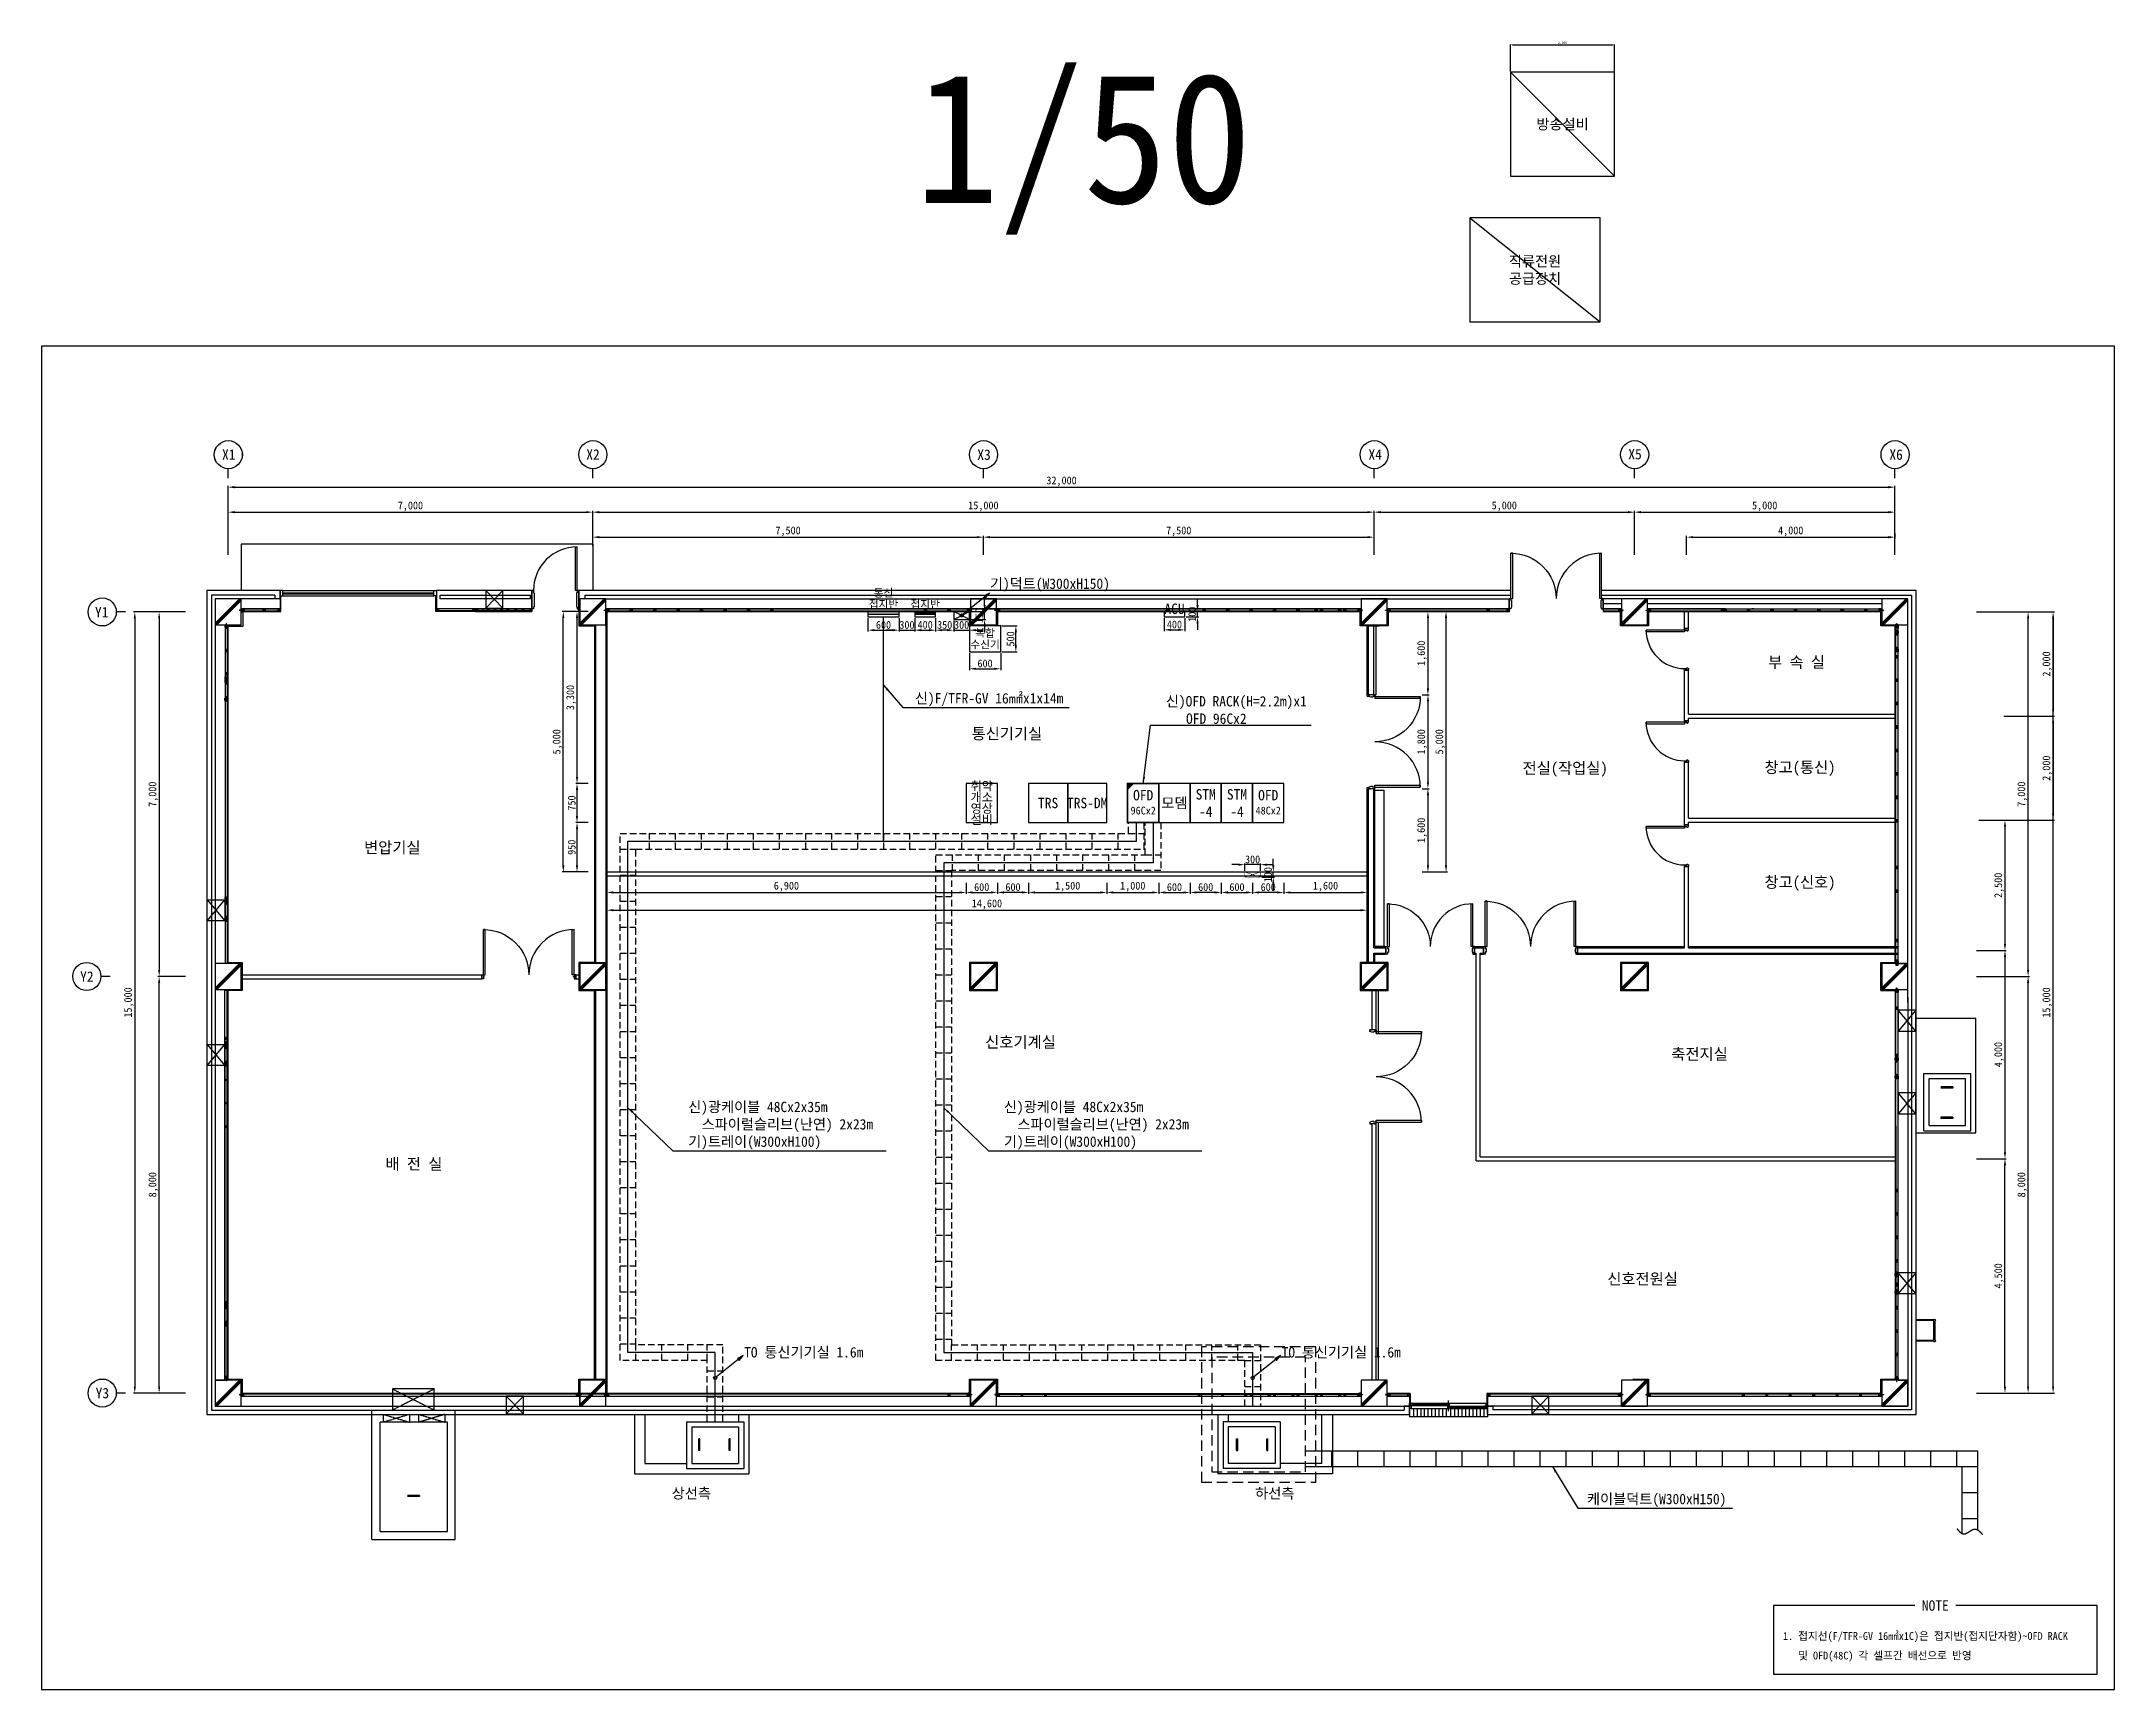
# Model space of a CAD drawing. Header units: millimetres. Extents: x -155329 to -115529, y -366316 to -334666.
import ezdxf
from ezdxf.enums import TextEntityAlignment as Align

# ---------------------------------------------------------------- set-up
doc = ezdxf.new("R2010")
doc.units = ezdxf.units.MM
doc.linetypes.add('HIDDEN', pattern=[0.375, 0.25, -0.125])
doc.linetypes.add('HIDDEN2', pattern=[0.1875, 0.125, -0.0625])
for name, color, linetype in [('TN-LEAT', 3, 'Continuous'), ('TT-BASE', 253, 'Continuous'), ('TT-CABL', 4, 'Continuous'), ('TT-CTRL-JUNT', 4, 'Continuous'), ('TT-TRAY', 4, 'Continuous'), ('TZ-BASE', 253, 'Continuous'), ('TZ-DIMS', 1, 'Continuous'), ('TZ-LEAL', 1, 'Continuous'), ('TZ-LEAT', 3, 'Continuous'), ('TZ-LINE', 4, 'Continuous'), ('TZ-SYMB', 2, 'Continuous'), ('TZ-TEX2', 3, 'Continuous'), ('TZ-TEXT', 3, 'Continuous')]:
    doc.layers.add(name, color=color, linetype=linetype)
doc.layers.add('TX-PAPR', color=2, linetype='Continuous', plot=False)
doc.styles.get("Standard").update_dxf_attribs({"font": 'GulimChe.ttf'})
doc.linetypes.add('BATTINB', pattern='A,0,-0.0025,[134,GulimChe.ttf,S=0.0025,R=0,X=-0.0025,Y=0.01],-0.005,[134,GulimChe.ttf,S=0.0025,R=180,X=0.0025,Y=0.01],-0.0025', length=0.01)
doc.dimstyles.new('D15', dxfattribs={"dimscale": 15, "dimtxt": 3, "dimasz": 2.5, "dimexe": 0.5, "dimexo": 0.5, "dimgap": 0.5, "dimtad": 1, "dimdec": 0, "dimzin": 1, "dimdsep": 46, "dimlunit": 6, "dimtxsty": 'Standard', "dimcen": 1, "dimclrd": 1, "dimclre": 1, "dimclrt": 3, "dimadec": 0, "dimazin": 0, "dimtfac": 1, "dimtdec": 0, "dimtix": 1, "dimtmove": 2, "dimatfit": 3, "dimfxl": 0, "dimtvp": 2, "dimlwd": -1, "dimlwe": -1, "dimarcsym": 0})
doc.dimstyles.new('D50', dxfattribs={"dimscale": 50, "dimtxt": 3, "dimasz": 2.5, "dimexe": 0.5, "dimexo": 0.5, "dimgap": 0.5, "dimtad": 1, "dimdec": 0, "dimzin": 1, "dimdsep": 46, "dimlunit": 6, "dimtxsty": 'Standard', "dimcen": 1, "dimclrd": 1, "dimclre": 1, "dimclrt": 3, "dimadec": 0, "dimazin": 0, "dimtfac": 1, "dimtdec": 0, "dimtix": 1, "dimtmove": 2, "dimatfit": 3, "dimfxl": 0, "dimtvp": 2, "dimlwd": -1, "dimlwe": -1, "dimarcsym": 0})

msp = doc.modelspace()

# ---------------------------------------------------------------- texts
at = {"layer": 'TN-LEAT', "linetype": 'BATTINB', "ltscale": 0.1}
for s, p in [('X1', (-151732.9, -342600.9)), ('X2', (-144739.9, -342597.9)), ('X3', (-137232.9, -342601.9)), ('X4', (-129723.9, -342600.9)), ('X5', (-124734.9, -342591.9)), ('X6', (-119721.9, -342599.9)), ('Y1', (-154172.5, -345625.4)), ('Y2', (-154457.2, -352624.4)), ('Y3', (-154159.5, -360621.9))]:
    msp.add_text(s, height=200, dxfattribs=at).set_placement(p, align=Align.MIDDLE_CENTER)
at = {"layer": 'TZ-BASE', "linetype": 'BATTINB', "ltscale": 0.1}
for s, p in [('부 속 실', (-121633.6, -346585.1)), ('통신기기실', (-136794.5, -347958)), ('전실(작업실)', (-126076, -348621.6)), ('창고(통신)', (-121567.6, -348605.6)), ('변압기실', (-148593.1, -350146.2)), ('창고(신호)', (-121567.6, -350810.7)), ('신호기계실', (-136532.1, -353881)), ('축전지실', (-123496.4, -354111.8)), ('배 전 실', (-148177.1, -356221.6)), ('신호전원실', (-124589.2, -358429.8))]:
    msp.add_text(s, height=216, dxfattribs=at).set_placement(p, align=Align.MIDDLE_CENTER)
at = {"layer": 'TZ-LEAT', "char_height": 200, "attachment_point": 7}
for s, insert in [('{\\C6;신)F/TFR-GV 16㎟x1x14m}', (-138560.3, -347433.5)), ('{\\C6;신)OFD RACK(H=2.2m)x1\\P   OFD 96Cx2}', (-133742.7, -347774.4)), ('{\\C6;신)광케이블 48Cx2x35m\\P\\pt400;  스파이럴슬리브(난연) 2x23m\\P}기)트레이(W300xH100)', (-142913.3, -355946.9)), ('{\\C6;신)광케이블 48Cx2x35m\\P\\pt400;  스파이럴슬리브(난연) 2x23m\\P}기)트레이(W300xH100)', (-136851.6, -355946.9)), ('케이블덕트(W300xH150)', (-125657.2, -362809.5))]:
    msp.add_mtext(s, dxfattribs=dict(at, insert=insert))
at = {"layer": 'TZ-TEX2'}
for s, height, p in [('기)덕트(W300xH150)', 200, (-137120.3, -345078.9)), ('TO 통신기기실 1.6m', 200, (-141838.1, -359838.9)), ('TO 통신기기실 1.6m', 200, (-131519.8, -359838.9)), ('1. 접지선(F/TFR-GV 16㎟x1C)은 접지반(접지단자함)~OFD RACK', 150, (-121893.3, -365287.9, 77.4)), ('   및 OFD(48C) 각 셀프간 배선으로 반영', 150, (-121893.3, -365662.9, 77.4))]:
    msp.add_text(s, height=height, dxfattribs=at).set_placement(p, align=Align.MIDDLE_LEFT)
for s, p in [('상선측', (-142851.8, -362544.5)), ('하선측', (-131651.2, -362544.2)), ('NOTE', (-118969.1, -364703, 77.4))]:
    msp.add_text(s, height=200, dxfattribs=at).set_placement(p, align=Align.MIDDLE)
at = {"layer": 'TZ-TEXT'}
for s, height, p in [('1/50', 2500, (-135325.7, -336521)), ('방송설비', 200, (-126125.8, -336253.2)), ('공급장치', 200, (-126654.5, -339220.1)), ('직류전원', 200, (-126654.5, -338886.7)), ('접지반', 150, (-139162.7, -345474.9)), ('통신', 150, (-139162.7, -345254.9)), ('접지반', 150, (-138362.7, -345474.9)), ('ACU', 200, (-133577, -345561.1)), ('수신기', 150, (-137212.7, -346248.9)), ('복합', 150, (-137212.7, -346027.5)), ('취약', 170, (-137277, -348965.8)), ('OFD', 200, (-134177, -349141)), ('STM', 200, (-132977, -349124.4)), ('STM', 200, (-132377, -349124.4)), ('OFD', 200, (-131777, -349141)), ('개소', 170, (-137277, -349181)), ('영상', 170, (-137277, -349396.2)), ('TRS', 200, (-136002, -349291)), ('TRS-DM', 200, (-135252, -349291)), ('96Cx2', 150, (-134177, -349436.2)), ('모뎀', 200, (-133577, -349291)), ('-4', 200, (-132977, -349457.7)), ('-4', 200, (-132377, -349457.7)), ('48Cx2', 150, (-131777, -349436.2)), ('설비', 170, (-137277, -349611.5))]:
    msp.add_text(s, height=height, dxfattribs=at).set_placement(p, align=Align.MIDDLE_CENTER)

# ---------------------------------------------------------------- blocks, each defined once
blk = doc.blocks.new('A$C7DB278B4')
for p, q in [((17, 50), (1470, 50)), ((21, 55), (21, 95)), ((21, 95), (59, 95)), ((21, 55), (59, 55)), ((30, 150), (1483, 150)), ((59, 80), (53, 78)), ((53, 78), (53, 72)), ((59, 70), (53, 72)), ((736, 77), (55, 77)), ((55, 77), (55, 73)), ((736, 73), (55, 73)), ((59, 95), (732, 95)), ((59, 80), (59, 95)), ((59, 81), (61, 80)), ((59, 69), (61, 71)), ((59, 55), (59, 70)), ((59, 55), (732, 55)), ((61, 80), (62, 79)), ((61, 71), (62, 72)), ((62, 79), (62, 77)), ((62, 72), (62, 73)), ((730, 80), (729, 79)), ((729, 79), (729, 77)), ((729, 72), (729, 73)), ((730, 71), (729, 72)), ((732, 81), (730, 80)), ((732, 69), (730, 71)), ((732, 105), (732, 145)), ((732, 145), (767, 145)), ((732, 105), (767, 105)), ((767, 95), (732, 95)), ((732, 95), (732, 80)), ((732, 80), (738, 78)), ((732, 70), (738, 72)), ((732, 70), (732, 55)), ((767, 55), (732, 55)), ((736, 77), (736, 73)), ((738, 78), (738, 72)), ((750, 200), (750, 0)), ((767, 130), (762, 128)), ((762, 122), (762, 128)), ((767, 120), (762, 122)), ((764, 123), (764, 127)), ((764, 127), (1445, 127)), ((764, 123), (1445, 123)), ((767, 130), (767, 145)), ((767, 145), (1441, 145)), ((767, 131), (770, 129)), ((767, 119), (770, 120)), ((767, 105), (767, 120)), ((767, 105), (1441, 105)), ((767, 95), (767, 55)), ((770, 129), (771, 128)), ((770, 120), (771, 121)), ((771, 128), (771, 127)), ((771, 121), (771, 123)), ((1438, 128), (1437, 127)), ((1438, 121), (1437, 123)), ((1439, 129), (1438, 128)), ((1439, 120), (1438, 121)), ((1441, 131), (1439, 129)), ((1441, 119), (1439, 120)), ((1479, 145), (1441, 145)), ((1441, 145), (1441, 130)), ((1441, 130), (1447, 128)), ((1441, 120), (1447, 122)), ((1441, 120), (1441, 105)), ((1479, 105), (1441, 105)), ((1445, 123), (1445, 127)), ((1447, 122), (1447, 128)), ((1479, 145), (1479, 105))]:
    blk.add_line(p, q)
for points in [[(0, 50), (17, 50), (17, 99), (30, 99), (30, 101), (30, 150), (0, 150)], [(1500, 150), (1483, 150), (1483, 101), (1470, 101), (1470, 99), (1470, 50), (1500, 50)]]:
    blk.add_lwpolyline(points, close=True)
blk = doc.blocks.new('*D1500')
at = {"layer": 'DEFPOINTS', "color": 0, "ltscale": 0.1}
for p in [(-118169, -356122), (-117632, -356122), (-118169, -360622)]:
    blk.add_point(p, dxfattribs=at)
at = {"layer": 'TZ-DIMS', "color": 1, "ltscale": 0.1}
for p, q in [((-118144, -356122), (-117607, -356122)), ((-117632, -360497), (-117632, -356247)), ((-118144, -360622), (-117607, -360622))]:
    blk.add_line(p, q, dxfattribs=at)
for points in [[(-117653, -356247), (-117611, -356247), (-117632, -356122)], [(-117653, -360497), (-117611, -360497), (-117632, -360622)]]:
    blk.add_solid(points, dxfattribs=at)
at = {"layer": 'TZ-DIMS', "color": 3, "ltscale": 0.1, "insert": (-117743, -358372), "char_height": 150, "attachment_point": 5, "rotation": 90}
blk.add_mtext('{\\fGulimChe|b0|i0|c129|p0;4,500}', dxfattribs=at)
blk = doc.blocks.new('*D1501')
at = {"layer": 'DEFPOINTS', "color": 0, "ltscale": 0.1}
for p in [(-118205, -352622), (-117188, -352622), (-118205, -360622)]:
    blk.add_point(p, dxfattribs=at)
at = {"layer": 'TZ-DIMS', "color": 1, "ltscale": 0.1}
for p, q in [((-118180, -352622), (-117163, -352622)), ((-117188, -360497), (-117188, -352747)), ((-118180, -360622), (-117163, -360622))]:
    blk.add_line(p, q, dxfattribs=at)
for points in [[(-117209, -352747), (-117167, -352747), (-117188, -352622)], [(-117209, -360497), (-117167, -360497), (-117188, -360622)]]:
    blk.add_solid(points, dxfattribs=at)
at = {"layer": 'TZ-DIMS', "color": 3, "ltscale": 0.1, "insert": (-117299, -356622), "char_height": 150, "attachment_point": 5, "rotation": 90}
blk.add_mtext('{\\fGulimChe|b0|i0|c129|p0;8,000}', dxfattribs=at)
blk = doc.blocks.new('*D1502')
at = {"layer": 'DEFPOINTS', "color": 0, "ltscale": 0.1}
for p in [(-117188, -345622), (-117188, -345622), (-118205, -352622)]:
    blk.add_point(p, dxfattribs=at)
at = {"layer": 'TZ-DIMS', "color": 1, "ltscale": 0.1}
for p, q in [((-117188, -352497), (-117188, -345747)), ((-118180, -352622), (-117163, -352622))]:
    blk.add_line(p, q, dxfattribs=at)
for points in [[(-117209, -345747), (-117167, -345747), (-117188, -345622)], [(-117209, -352497), (-117167, -352497), (-117188, -352622)]]:
    blk.add_solid(points, dxfattribs=at)
at = {"layer": 'TZ-DIMS', "color": 3, "ltscale": 0.1, "insert": (-117299, -349122), "char_height": 150, "attachment_point": 5, "rotation": 90}
blk.add_mtext('{\\fGulimChe|b0|i0|c129|p0;7,000}', dxfattribs=at)
blk = doc.blocks.new('*D1503')
at = {"layer": 'DEFPOINTS', "color": 0, "ltscale": 0.1}
for p in [(-118205, -345622), (-116708, -345622), (-118205, -360622)]:
    blk.add_point(p, dxfattribs=at)
at = {"layer": 'TZ-DIMS', "color": 1, "ltscale": 0.1}
for p, q in [((-118180, -345622), (-116683, -345622)), ((-116708, -360497), (-116708, -345747)), ((-118180, -360622), (-116683, -360622))]:
    blk.add_line(p, q, dxfattribs=at)
for points in [[(-116729, -345747), (-116687, -345747), (-116708, -345622)], [(-116729, -360497), (-116687, -360497), (-116708, -360622)]]:
    blk.add_solid(points, dxfattribs=at)
at = {"layer": 'TZ-DIMS', "color": 3, "ltscale": 0.1, "insert": (-116819, -353122), "char_height": 150, "attachment_point": 5, "rotation": 90}
blk.add_mtext('{\\fGulimChe|b0|i0|c129|p0;15,000}', dxfattribs=at)
blk = doc.blocks.new('*D1504')
at = {"layer": 'DEFPOINTS', "color": 0, "ltscale": 0.1}
for p in [(-144745, -343706), (-151745, -344550), (-144745, -344381)]:
    blk.add_point(p, dxfattribs=at)
at = {"layer": 'TZ-DIMS', "color": 1, "ltscale": 0.1}
for p, q in [((-151745, -344525), (-151745, -343681)), ((-151620, -343706), (-144870, -343706)), ((-144745, -344356), (-144745, -343681))]:
    blk.add_line(p, q, dxfattribs=at)
for points in [[(-151620, -343685), (-151620, -343727), (-151745, -343706)], [(-144870, -343685), (-144870, -343727), (-144745, -343706)]]:
    blk.add_solid(points, dxfattribs=at)
at = {"layer": 'TZ-DIMS', "color": 3, "ltscale": 0.1, "insert": (-148245, -343595), "char_height": 150, "attachment_point": 5}
blk.add_mtext('{\\fGulimChe|b0|i0|c129|p0;7,000}', dxfattribs=at)
blk = doc.blocks.new('*D1505')
at = {"layer": 'DEFPOINTS', "color": 0, "ltscale": 0.1}
for p in [(-137245, -344186), (-144745, -344381), (-137245, -344550)]:
    blk.add_point(p, dxfattribs=at)
at = {"layer": 'TZ-DIMS', "color": 1, "ltscale": 0.1}
for p, q in [((-144745, -344356), (-144745, -344161)), ((-144620, -344186), (-137370, -344186)), ((-137245, -344525), (-137245, -344161))]:
    blk.add_line(p, q, dxfattribs=at)
for points in [[(-144620, -344165), (-144620, -344207), (-144745, -344186)], [(-137370, -344165), (-137370, -344207), (-137245, -344186)]]:
    blk.add_solid(points, dxfattribs=at)
at = {"layer": 'TZ-DIMS', "color": 3, "ltscale": 0.1, "insert": (-140995, -344075), "char_height": 150, "attachment_point": 5}
blk.add_mtext('{\\fGulimChe|b0|i0|c129|p0;7,500}', dxfattribs=at)
blk = doc.blocks.new('*D1506')
at = {"layer": 'DEFPOINTS', "color": 0, "ltscale": 0.1}
for p in [(-129745, -344186), (-137245, -344550), (-129745, -344550)]:
    blk.add_point(p, dxfattribs=at)
at = {"layer": 'TZ-DIMS', "color": 1, "ltscale": 0.1}
for p, q in [((-137245, -344525), (-137245, -344161)), ((-137120, -344186), (-129870, -344186)), ((-129745, -344525), (-129745, -344161))]:
    blk.add_line(p, q, dxfattribs=at)
for points in [[(-137120, -344165), (-137120, -344207), (-137245, -344186)], [(-129870, -344165), (-129870, -344207), (-129745, -344186)]]:
    blk.add_solid(points, dxfattribs=at)
at = {"layer": 'TZ-DIMS', "color": 3, "ltscale": 0.1, "insert": (-133495, -344075), "char_height": 150, "attachment_point": 5}
blk.add_mtext('{\\fGulimChe|b0|i0|c129|p0;7,500}', dxfattribs=at)
blk = doc.blocks.new('*D1507')
at = {"layer": 'DEFPOINTS', "color": 0, "ltscale": 0.1}
for p in [(-129745, -343706), (-144745, -344381), (-129745, -344550)]:
    blk.add_point(p, dxfattribs=at)
at = {"layer": 'TZ-DIMS', "color": 1, "ltscale": 0.1}
for p, q in [((-144745, -344356), (-144745, -343681)), ((-144620, -343706), (-129870, -343706)), ((-129745, -344525), (-129745, -343681))]:
    blk.add_line(p, q, dxfattribs=at)
for points in [[(-144620, -343685), (-144620, -343727), (-144745, -343706)], [(-129870, -343685), (-129870, -343727), (-129745, -343706)]]:
    blk.add_solid(points, dxfattribs=at)
at = {"layer": 'TZ-DIMS', "color": 3, "ltscale": 0.1, "insert": (-137245, -343595), "char_height": 150, "attachment_point": 5}
blk.add_mtext('{\\fGulimChe|b0|i0|c129|p0;15,000}', dxfattribs=at)
blk = doc.blocks.new('*D1508')
at = {"layer": 'DEFPOINTS', "color": 0, "ltscale": 0.1}
for p in [(-124745, -343706), (-129745, -344550), (-124745, -344550)]:
    blk.add_point(p, dxfattribs=at)
at = {"layer": 'TZ-DIMS', "color": 1, "ltscale": 0.1}
for p, q in [((-129745, -344525), (-129745, -343681)), ((-129620, -343706), (-124870, -343706)), ((-124745, -344525), (-124745, -343681))]:
    blk.add_line(p, q, dxfattribs=at)
for points in [[(-129620, -343685), (-129620, -343727), (-129745, -343706)], [(-124870, -343685), (-124870, -343727), (-124745, -343706)]]:
    blk.add_solid(points, dxfattribs=at)
at = {"layer": 'TZ-DIMS', "color": 3, "ltscale": 0.1, "insert": (-127245, -343595), "char_height": 150, "attachment_point": 5}
blk.add_mtext('{\\fGulimChe|b0|i0|c129|p0;5,000}', dxfattribs=at)
blk = doc.blocks.new('*D1509')
at = {"layer": 'DEFPOINTS', "color": 0, "ltscale": 0.1}
for p in [(-119745, -343706), (-124745, -344550), (-119745, -344550)]:
    blk.add_point(p, dxfattribs=at)
at = {"layer": 'TZ-DIMS', "color": 1, "ltscale": 0.1}
for p, q in [((-124745, -344525), (-124745, -343681)), ((-124620, -343706), (-119870, -343706)), ((-119745, -344525), (-119745, -343681))]:
    blk.add_line(p, q, dxfattribs=at)
for points in [[(-124620, -343685), (-124620, -343727), (-124745, -343706)], [(-119870, -343685), (-119870, -343727), (-119745, -343706)]]:
    blk.add_solid(points, dxfattribs=at)
at = {"layer": 'TZ-DIMS', "color": 3, "ltscale": 0.1, "insert": (-122245, -343595), "char_height": 150, "attachment_point": 5}
blk.add_mtext('{\\fGulimChe|b0|i0|c129|p0;5,000}', dxfattribs=at)
blk = doc.blocks.new('*D1510')
at = {"layer": 'DEFPOINTS', "color": 0, "ltscale": 0.1}
for p in [(-119745, -343226), (-151745, -344550), (-119745, -344550)]:
    blk.add_point(p, dxfattribs=at)
at = {"layer": 'TZ-DIMS', "color": 1, "ltscale": 0.1}
for p, q in [((-151745, -344525), (-151745, -343201)), ((-151620, -343226), (-119870, -343226)), ((-119745, -344525), (-119745, -343201))]:
    blk.add_line(p, q, dxfattribs=at)
for points in [[(-151620, -343205), (-151620, -343247), (-151745, -343226)], [(-119870, -343205), (-119870, -343247), (-119745, -343226)]]:
    blk.add_solid(points, dxfattribs=at)
at = {"layer": 'TZ-DIMS', "color": 3, "ltscale": 0.1, "insert": (-135745, -343115), "char_height": 150, "attachment_point": 5}
blk.add_mtext('{\\fGulimChe|b0|i0|c129|p0;32,000}', dxfattribs=at)
blk = doc.blocks.new('*D1495')
at = {"layer": 'DEFPOINTS', "color": 0, "ltscale": 0.1}
for p in [(-117677, -345622), (-117677, -347622), (-116708, -347622)]:
    blk.add_point(p, dxfattribs=at)
at = {"layer": 'TZ-DIMS', "color": 1, "ltscale": 0.1}
for p, q in [((-117652, -345622), (-116683, -345622)), ((-116708, -345747), (-116708, -347497)), ((-117652, -347622), (-116683, -347622))]:
    blk.add_line(p, q, dxfattribs=at)
for points in [[(-116729, -345747), (-116687, -345747), (-116708, -345622)], [(-116729, -347497), (-116687, -347497), (-116708, -347622)]]:
    blk.add_solid(points, dxfattribs=at)
at = {"layer": 'TZ-DIMS', "color": 3, "ltscale": 0.1, "insert": (-116819, -346622), "char_height": 150, "attachment_point": 5, "rotation": 90}
blk.add_mtext('{\\fGulimChe|b0|i0|c129|p0;2,000}', dxfattribs=at)
blk = doc.blocks.new('*D1496')
at = {"layer": 'DEFPOINTS', "color": 0, "ltscale": 0.1}
for p in [(-117677, -347622), (-117677, -349622), (-116708, -349622)]:
    blk.add_point(p, dxfattribs=at)
at = {"layer": 'TZ-DIMS', "color": 1, "ltscale": 0.1}
for p, q in [((-117652, -347622), (-116683, -347622)), ((-116708, -347747), (-116708, -349497)), ((-117652, -349622), (-116683, -349622))]:
    blk.add_line(p, q, dxfattribs=at)
for points in [[(-116729, -347747), (-116687, -347747), (-116708, -347622)], [(-116729, -349497), (-116687, -349497), (-116708, -349622)]]:
    blk.add_solid(points, dxfattribs=at)
at = {"layer": 'TZ-DIMS', "color": 3, "ltscale": 0.1, "insert": (-116819, -348622), "char_height": 150, "attachment_point": 5, "rotation": 90}
blk.add_mtext('{\\fGulimChe|b0|i0|c129|p0;2,000}', dxfattribs=at)
blk = doc.blocks.new('*D1497')
at = {"layer": 'DEFPOINTS', "color": 0, "ltscale": 0.1}
for p in [(-118161, -349622), (-118161, -352122), (-117632, -352122)]:
    blk.add_point(p, dxfattribs=at)
at = {"layer": 'TZ-DIMS', "color": 1, "ltscale": 0.1}
for p, q in [((-118136, -349622), (-117607, -349622)), ((-117632, -349747), (-117632, -351997)), ((-118136, -352122), (-117607, -352122))]:
    blk.add_line(p, q, dxfattribs=at)
for points in [[(-117653, -349747), (-117611, -349747), (-117632, -349622)], [(-117653, -351997), (-117611, -351997), (-117632, -352122)]]:
    blk.add_solid(points, dxfattribs=at)
at = {"layer": 'TZ-DIMS', "color": 3, "ltscale": 0.1, "insert": (-117743, -350872), "char_height": 150, "attachment_point": 5, "rotation": 90}
blk.add_mtext('{\\fGulimChe|b0|i0|c129|p0;2,500}', dxfattribs=at)
blk = doc.blocks.new('*D1498')
at = {"layer": 'DEFPOINTS', "color": 0, "ltscale": 0.1}
for p in [(-118205, -352122), (-118205, -356122), (-117632, -356122)]:
    blk.add_point(p, dxfattribs=at)
at = {"layer": 'TZ-DIMS', "color": 1, "ltscale": 0.1}
for p, q in [((-118180, -352122), (-117607, -352122)), ((-117632, -352247), (-117632, -355997)), ((-118180, -356122), (-117607, -356122))]:
    blk.add_line(p, q, dxfattribs=at)
for points in [[(-117653, -352247), (-117611, -352247), (-117632, -352122)], [(-117653, -355997), (-117611, -355997), (-117632, -356122)]]:
    blk.add_solid(points, dxfattribs=at)
at = {"layer": 'TZ-DIMS', "color": 3, "ltscale": 0.1, "insert": (-117743, -354122), "char_height": 150, "attachment_point": 5, "rotation": 90}
blk.add_mtext('{\\fGulimChe|b0|i0|c129|p0;4,000}', dxfattribs=at)
blk = doc.blocks.new('*D1499')
at = {"layer": 'DEFPOINTS', "color": 0, "ltscale": 0.1}
for p in [(-119745, -344091), (-119745, -344186), (-123745, -344550)]:
    blk.add_point(p, dxfattribs=at)
at = {"layer": 'TZ-DIMS', "color": 1, "ltscale": 0.1}
for p, q in [((-123745, -344525), (-123745, -344161)), ((-123620, -344186), (-119870, -344186)), ((-119745, -344116), (-119745, -344211))]:
    blk.add_line(p, q, dxfattribs=at)
for points in [[(-123620, -344165), (-123620, -344207), (-123745, -344186)], [(-119870, -344165), (-119870, -344207), (-119745, -344186)]]:
    blk.add_solid(points, dxfattribs=at)
at = {"layer": 'TZ-DIMS', "color": 3, "ltscale": 0.1, "insert": (-121745, -344075), "char_height": 150, "attachment_point": 5}
blk.add_mtext('{\\fGulimChe|b0|i0|c129|p0;4,000}', dxfattribs=at)
blk = doc.blocks.new('*D1511')
at = {"layer": 'DEFPOINTS', "color": 0, "ltscale": 0.1}
for p in [(-153069, -352622), (-152536, -352622), (-152536, -360622)]:
    blk.add_point(p, dxfattribs=at)
at = {"layer": 'TZ-DIMS', "color": 1, "ltscale": 0.1}
for p, q in [((-152561, -352622), (-153094, -352622)), ((-153069, -360497), (-153069, -352747)), ((-152561, -360622), (-153094, -360622))]:
    blk.add_line(p, q, dxfattribs=at)
for points in [[(-153090, -352747), (-153049, -352747), (-153069, -352622)], [(-153090, -360497), (-153049, -360497), (-153069, -360622)]]:
    blk.add_solid(points, dxfattribs=at)
at = {"layer": 'TZ-DIMS', "color": 3, "ltscale": 0.1, "insert": (-153180, -356622), "char_height": 150, "attachment_point": 5, "rotation": 90}
blk.add_mtext('{\\fGulimChe|b0|i0|c129|p0;8,000}', dxfattribs=at)
blk = doc.blocks.new('*D1512')
at = {"layer": 'DEFPOINTS', "color": 0, "ltscale": 0.1}
for p in [(-152536, -345622), (-153069, -352622), (-152536, -352622)]:
    blk.add_point(p, dxfattribs=at)
at = {"layer": 'TZ-DIMS', "color": 1, "ltscale": 0.1}
for p, q in [((-152561, -345622), (-153094, -345622)), ((-153069, -345747), (-153069, -352497)), ((-152561, -352622), (-153094, -352622))]:
    blk.add_line(p, q, dxfattribs=at)
for points in [[(-153090, -345747), (-153049, -345747), (-153069, -345622)], [(-153090, -352497), (-153049, -352497), (-153069, -352622)]]:
    blk.add_solid(points, dxfattribs=at)
at = {"layer": 'TZ-DIMS', "color": 3, "ltscale": 0.1, "insert": (-153180, -349122), "char_height": 150, "attachment_point": 5, "rotation": 90}
blk.add_mtext('{\\fGulimChe|b0|i0|c129|p0;7,000}', dxfattribs=at)
blk = doc.blocks.new('*D1513')
at = {"layer": 'DEFPOINTS', "color": 0, "ltscale": 0.1}
for p in [(-152736, -345622), (-153537, -360622), (-152736, -360622)]:
    blk.add_point(p, dxfattribs=at)
at = {"layer": 'TZ-DIMS', "color": 1, "ltscale": 0.1}
for p, q in [((-152761, -345622), (-153562, -345622)), ((-153537, -345747), (-153537, -360497)), ((-152761, -360622), (-153562, -360622))]:
    blk.add_line(p, q, dxfattribs=at)
for points in [[(-153558, -345747), (-153517, -345747), (-153537, -345622)], [(-153558, -360497), (-153517, -360497), (-153537, -360622)]]:
    blk.add_solid(points, dxfattribs=at)
at = {"layer": 'TZ-DIMS', "color": 3, "ltscale": 0.1, "insert": (-153649, -353122), "char_height": 150, "attachment_point": 5, "rotation": 90}
blk.add_mtext('{\\fGulimChe|b0|i0|c129|p0;15,000}', dxfattribs=at)
blk = doc.blocks.new('*D1514')
at = {"layer": 'DEFPOINTS', "color": 0}
for p in [(-128848, -345616), (-128848, -347216), (-128710, -347216)]:
    blk.add_point(p, dxfattribs=at)
at = {"layer": 'TZ-DIMS', "color": 1}
for p, q in [((-128823, -345616), (-128685, -345616)), ((-128710, -345741), (-128710, -347091)), ((-128823, -347216), (-128685, -347216))]:
    blk.add_line(p, q, dxfattribs=at)
for points in [[(-128731, -345741), (-128689, -345741), (-128710, -345616)], [(-128731, -347091), (-128689, -347091), (-128710, -347216)]]:
    blk.add_solid(points, dxfattribs=at)
at = {"layer": 'TZ-DIMS', "color": 3, "insert": (-128821, -346416), "char_height": 150, "attachment_point": 5, "rotation": 90}
blk.add_mtext('1,600', dxfattribs=at)
blk = doc.blocks.new('*D1515')
at = {"layer": 'DEFPOINTS', "color": 0}
for p in [(-128848, -347216), (-128848, -349016), (-128710, -349016)]:
    blk.add_point(p, dxfattribs=at)
at = {"layer": 'TZ-DIMS', "color": 1}
for p, q in [((-128823, -347216), (-128685, -347216)), ((-128710, -347341), (-128710, -348891)), ((-128823, -349016), (-128685, -349016))]:
    blk.add_line(p, q, dxfattribs=at)
for points in [[(-128731, -347341), (-128689, -347341), (-128710, -347216)], [(-128731, -348891), (-128689, -348891), (-128710, -349016)]]:
    blk.add_solid(points, dxfattribs=at)
at = {"layer": 'TZ-DIMS', "color": 3, "insert": (-128821, -348116), "char_height": 150, "attachment_point": 5, "rotation": 90}
blk.add_mtext('1,800', dxfattribs=at)
blk = doc.blocks.new('*D1516')
at = {"layer": 'DEFPOINTS', "color": 0}
for p in [(-128848, -349016), (-128848, -350616), (-128710, -350616)]:
    blk.add_point(p, dxfattribs=at)
at = {"layer": 'TZ-DIMS', "color": 1}
for p, q in [((-128823, -349016), (-128685, -349016)), ((-128710, -349141), (-128710, -350491)), ((-128823, -350616), (-128685, -350616))]:
    blk.add_line(p, q, dxfattribs=at)
for points in [[(-128731, -349141), (-128689, -349141), (-128710, -349016)], [(-128731, -350491), (-128689, -350491), (-128710, -350616)]]:
    blk.add_solid(points, dxfattribs=at)
at = {"layer": 'TZ-DIMS', "color": 3, "insert": (-128821, -349816), "char_height": 150, "attachment_point": 5, "rotation": 90}
blk.add_mtext('1,600', dxfattribs=at)
blk = doc.blocks.new('*D1517')
at = {"layer": 'DEFPOINTS', "color": 0}
for p in [(-128848, -345616), (-128363, -345616), (-128848, -350616)]:
    blk.add_point(p, dxfattribs=at)
at = {"layer": 'TZ-DIMS', "color": 1}
for p, q in [((-128823, -345616), (-128338, -345616)), ((-128363, -350491), (-128363, -345741)), ((-128823, -350616), (-128338, -350616))]:
    blk.add_line(p, q, dxfattribs=at)
for points in [[(-128384, -345741), (-128342, -345741), (-128363, -345616)], [(-128384, -350491), (-128342, -350491), (-128363, -350616)]]:
    blk.add_solid(points, dxfattribs=at)
at = {"layer": 'TZ-DIMS', "color": 3, "insert": (-128474, -348116), "char_height": 150, "attachment_point": 5, "rotation": 90}
blk.add_mtext('5,000', dxfattribs=at)
blk = doc.blocks.new('*D1518')
at = {"layer": 'DEFPOINTS', "color": 0}
for p in [(-145047, -349666), (-144810, -349666), (-144810, -350616)]:
    blk.add_point(p, dxfattribs=at)
at = {"layer": 'TZ-DIMS', "color": 1}
for p, q in [((-144835, -349666), (-145072, -349666)), ((-145047, -350491), (-145047, -349791)), ((-144835, -350616), (-145072, -350616))]:
    blk.add_line(p, q, dxfattribs=at)
for points in [[(-145068, -349791), (-145026, -349791), (-145047, -349666)], [(-145068, -350491), (-145026, -350491), (-145047, -350616)]]:
    blk.add_solid(points, dxfattribs=at)
at = {"layer": 'TZ-DIMS', "color": 3, "insert": (-145149, -350141), "char_height": 150, "attachment_point": 5, "rotation": 90}
blk.add_mtext('950', dxfattribs=at)
blk = doc.blocks.new('*D1519')
at = {"layer": 'DEFPOINTS', "color": 0}
for p in [(-145047, -348916), (-144810, -348916), (-144810, -349666)]:
    blk.add_point(p, dxfattribs=at)
at = {"layer": 'TZ-DIMS', "color": 1}
for p, q in [((-144835, -348916), (-145072, -348916)), ((-145047, -349541), (-145047, -349041)), ((-144835, -349666), (-145072, -349666))]:
    blk.add_line(p, q, dxfattribs=at)
for points in [[(-145068, -349041), (-145026, -349041), (-145047, -348916)], [(-145068, -349541), (-145026, -349541), (-145047, -349666)]]:
    blk.add_solid(points, dxfattribs=at)
at = {"layer": 'TZ-DIMS', "color": 3, "insert": (-145149, -349291), "char_height": 150, "attachment_point": 5, "rotation": 90}
blk.add_mtext('750', dxfattribs=at)
blk = doc.blocks.new('*D1520')
at = {"layer": 'DEFPOINTS', "color": 0}
for p in [(-145047, -345616), (-144810, -345616), (-144810, -348916)]:
    blk.add_point(p, dxfattribs=at)
at = {"layer": 'TZ-DIMS', "color": 1}
for p, q in [((-144835, -345616), (-145072, -345616)), ((-145047, -348791), (-145047, -345741)), ((-144835, -348916), (-145072, -348916))]:
    blk.add_line(p, q, dxfattribs=at)
for points in [[(-145068, -345741), (-145026, -345741), (-145047, -345616)], [(-145068, -348791), (-145026, -348791), (-145047, -348916)]]:
    blk.add_solid(points, dxfattribs=at)
at = {"layer": 'TZ-DIMS', "color": 3, "insert": (-145158, -347266), "char_height": 150, "attachment_point": 5, "rotation": 90}
blk.add_mtext('3,300', dxfattribs=at)
blk = doc.blocks.new('*D1521')
at = {"layer": 'DEFPOINTS', "color": 0}
for p in [(-145310, -345616), (-144810, -345616), (-144810, -350616)]:
    blk.add_point(p, dxfattribs=at)
at = {"layer": 'TZ-DIMS', "color": 1}
for p, q in [((-144835, -345616), (-145335, -345616)), ((-145310, -350491), (-145310, -345741)), ((-144835, -350616), (-145335, -350616))]:
    blk.add_line(p, q, dxfattribs=at)
for points in [[(-145331, -345741), (-145289, -345741), (-145310, -345616)], [(-145331, -350491), (-145289, -350491), (-145310, -350616)]]:
    blk.add_solid(points, dxfattribs=at)
at = {"layer": 'TZ-DIMS', "color": 3, "insert": (-145421, -348116), "char_height": 150, "attachment_point": 5, "rotation": 90}
blk.add_mtext('5,000', dxfattribs=at)
blk = doc.blocks.new('*D1522')
at = {"layer": 'DEFPOINTS', "color": 0}
for p in [(-144477, -350801), (-137577, -350801), (-137577, -351009)]:
    blk.add_point(p, dxfattribs=at)
at = {"layer": 'TZ-DIMS', "color": 1}
for p, q in [((-144477, -350826), (-144477, -351034)), ((-144352, -351009), (-137702, -351009)), ((-137577, -350826), (-137577, -351034))]:
    blk.add_line(p, q, dxfattribs=at)
for points in [[(-144352, -350988), (-144352, -351030), (-144477, -351009)], [(-137702, -350988), (-137702, -351030), (-137577, -351009)]]:
    blk.add_solid(points, dxfattribs=at)
at = {"layer": 'TZ-DIMS', "color": 3, "insert": (-141027, -350898), "char_height": 150, "attachment_point": 5}
blk.add_mtext('6,900', dxfattribs=at)
blk = doc.blocks.new('*D1523')
at = {"layer": 'DEFPOINTS', "color": 0}
for p in [(-137577, -350801), (-136977, -350801), (-136977, -351009)]:
    blk.add_point(p, dxfattribs=at)
at = {"layer": 'TZ-DIMS', "color": 1}
for p, q in [((-137577, -350826), (-137577, -351034)), ((-137452, -351009), (-137102, -351009)), ((-136977, -350826), (-136977, -351034))]:
    blk.add_line(p, q, dxfattribs=at)
for points in [[(-137452, -350988), (-137452, -351030), (-137577, -351009)], [(-137102, -350988), (-137102, -351030), (-136977, -351009)]]:
    blk.add_solid(points, dxfattribs=at)
at = {"layer": 'TZ-DIMS', "color": 3, "insert": (-137277, -350907), "char_height": 150, "attachment_point": 5}
blk.add_mtext('600', dxfattribs=at)
blk = doc.blocks.new('*D1524')
at = {"layer": 'DEFPOINTS', "color": 0}
for p in [(-136977, -350801), (-136977, -351009), (-136377, -350801)]:
    blk.add_point(p, dxfattribs=at)
at = {"layer": 'TZ-DIMS', "color": 1}
for p, q in [((-136977, -350826), (-136977, -351034)), ((-136502, -351009), (-136852, -351009)), ((-136377, -350826), (-136377, -351034))]:
    blk.add_line(p, q, dxfattribs=at)
for points in [[(-136852, -350988), (-136852, -351030), (-136977, -351009)], [(-136502, -350988), (-136502, -351030), (-136377, -351009)]]:
    blk.add_solid(points, dxfattribs=at)
at = {"layer": 'TZ-DIMS', "color": 3, "insert": (-136677, -350907), "char_height": 150, "attachment_point": 5}
blk.add_mtext('600', dxfattribs=at)
blk = doc.blocks.new('*D1525')
at = {"layer": 'DEFPOINTS', "color": 0}
for p in [(-136377, -350801), (-134877, -350801), (-134877, -351009)]:
    blk.add_point(p, dxfattribs=at)
at = {"layer": 'TZ-DIMS', "color": 1}
for p, q in [((-136377, -350826), (-136377, -351034)), ((-136252, -351009), (-135002, -351009)), ((-134877, -350826), (-134877, -351034))]:
    blk.add_line(p, q, dxfattribs=at)
for points in [[(-136252, -350988), (-136252, -351030), (-136377, -351009)], [(-135002, -350988), (-135002, -351030), (-134877, -351009)]]:
    blk.add_solid(points, dxfattribs=at)
at = {"layer": 'TZ-DIMS', "color": 3, "insert": (-135627, -350898), "char_height": 150, "attachment_point": 5}
blk.add_mtext('1,500', dxfattribs=at)
blk = doc.blocks.new('*D1526')
at = {"layer": 'DEFPOINTS', "color": 0}
for p in [(-134877, -350801), (-133877, -350801), (-133877, -351009)]:
    blk.add_point(p, dxfattribs=at)
at = {"layer": 'TZ-DIMS', "color": 1}
for p, q in [((-134877, -350826), (-134877, -351034)), ((-134752, -351009), (-134002, -351009)), ((-133877, -350826), (-133877, -351034))]:
    blk.add_line(p, q, dxfattribs=at)
for points in [[(-134752, -350988), (-134752, -351030), (-134877, -351009)], [(-134002, -350988), (-134002, -351030), (-133877, -351009)]]:
    blk.add_solid(points, dxfattribs=at)
at = {"layer": 'TZ-DIMS', "color": 3, "insert": (-134377, -350898), "char_height": 150, "attachment_point": 5}
blk.add_mtext('1,000', dxfattribs=at)
blk = doc.blocks.new('*D1527')
at = {"layer": 'DEFPOINTS', "color": 0}
for p in [(-133877, -350801), (-133277, -350801), (-133277, -351009)]:
    blk.add_point(p, dxfattribs=at)
at = {"layer": 'TZ-DIMS', "color": 1}
for p, q in [((-133877, -350826), (-133877, -351034)), ((-133752, -351009), (-133402, -351009)), ((-133277, -350826), (-133277, -351034))]:
    blk.add_line(p, q, dxfattribs=at)
for points in [[(-133752, -350988), (-133752, -351030), (-133877, -351009)], [(-133402, -350988), (-133402, -351030), (-133277, -351009)]]:
    blk.add_solid(points, dxfattribs=at)
at = {"layer": 'TZ-DIMS', "color": 3, "insert": (-133577, -350907), "char_height": 150, "attachment_point": 5}
blk.add_mtext('600', dxfattribs=at)
blk = doc.blocks.new('*D1528')
at = {"layer": 'DEFPOINTS', "color": 0}
for p in [(-133277, -350801), (-133277, -351009), (-132677, -350801)]:
    blk.add_point(p, dxfattribs=at)
at = {"layer": 'TZ-DIMS', "color": 1}
for p, q in [((-133277, -350826), (-133277, -351034)), ((-132802, -351009), (-133152, -351009)), ((-132677, -350826), (-132677, -351034))]:
    blk.add_line(p, q, dxfattribs=at)
for points in [[(-133152, -350988), (-133152, -351030), (-133277, -351009)], [(-132802, -350988), (-132802, -351030), (-132677, -351009)]]:
    blk.add_solid(points, dxfattribs=at)
at = {"layer": 'TZ-DIMS', "color": 3, "insert": (-132977, -350907), "char_height": 150, "attachment_point": 5}
blk.add_mtext('600', dxfattribs=at)
blk = doc.blocks.new('*D1529')
at = {"layer": 'DEFPOINTS', "color": 0}
for p in [(-132077, -350801), (-132077, -351009), (-131477, -350801)]:
    blk.add_point(p, dxfattribs=at)
at = {"layer": 'TZ-DIMS', "color": 1}
for p, q in [((-132077, -350826), (-132077, -351034)), ((-131602, -351009), (-131952, -351009)), ((-131477, -350826), (-131477, -351034))]:
    blk.add_line(p, q, dxfattribs=at)
for points in [[(-131952, -350988), (-131952, -351030), (-132077, -351009)], [(-131602, -350988), (-131602, -351030), (-131477, -351009)]]:
    blk.add_solid(points, dxfattribs=at)
at = {"layer": 'TZ-DIMS', "color": 3, "insert": (-131777, -350907), "char_height": 150, "attachment_point": 5}
blk.add_mtext('600', dxfattribs=at)
blk = doc.blocks.new('*D1530')
at = {"layer": 'DEFPOINTS', "color": 0}
for p in [(-132677, -350801), (-132077, -350801), (-132077, -351009)]:
    blk.add_point(p, dxfattribs=at)
at = {"layer": 'TZ-DIMS', "color": 1}
for p, q in [((-132677, -350826), (-132677, -351034)), ((-132552, -351009), (-132202, -351009)), ((-132077, -350826), (-132077, -351034))]:
    blk.add_line(p, q, dxfattribs=at)
for points in [[(-132552, -350988), (-132552, -351030), (-132677, -351009)], [(-132202, -350988), (-132202, -351030), (-132077, -351009)]]:
    blk.add_solid(points, dxfattribs=at)
at = {"layer": 'TZ-DIMS', "color": 3, "insert": (-132377, -350907), "char_height": 150, "attachment_point": 5}
blk.add_mtext('600', dxfattribs=at)
blk = doc.blocks.new('*D1531')
at = {"layer": 'DEFPOINTS', "color": 0}
for p in [(-131477, -350801), (-129877, -350801), (-129877, -351009)]:
    blk.add_point(p, dxfattribs=at)
at = {"layer": 'TZ-DIMS', "color": 1}
for p, q in [((-131477, -350826), (-131477, -351034)), ((-131352, -351009), (-130002, -351009)), ((-129877, -350826), (-129877, -351034))]:
    blk.add_line(p, q, dxfattribs=at)
for points in [[(-131352, -350988), (-131352, -351030), (-131477, -351009)], [(-130002, -350988), (-130002, -351030), (-129877, -351009)]]:
    blk.add_solid(points, dxfattribs=at)
at = {"layer": 'TZ-DIMS', "color": 3, "insert": (-130677, -350898), "char_height": 150, "attachment_point": 5}
blk.add_mtext('1,600', dxfattribs=at)
blk = doc.blocks.new('*D1532')
at = {"layer": 'DEFPOINTS', "color": 0}
for p in [(-144477, -350801), (-129877, -350801), (-129877, -351350)]:
    blk.add_point(p, dxfattribs=at)
at = {"layer": 'TZ-DIMS', "color": 1}
for p, q in [((-144477, -350826), (-144477, -351375)), ((-129877, -350826), (-129877, -351375)), ((-144352, -351350), (-130002, -351350))]:
    blk.add_line(p, q, dxfattribs=at)
for points in [[(-144352, -351329), (-144352, -351370), (-144477, -351350)], [(-130002, -351329), (-130002, -351370), (-129877, -351350)]]:
    blk.add_solid(points, dxfattribs=at)
at = {"layer": 'TZ-DIMS', "color": 3, "insert": (-137177, -351238), "char_height": 150, "attachment_point": 5}
blk.add_mtext('14,600', dxfattribs=at)
blk = doc.blocks.new('*D1533')
at = {"layer": 'DEFPOINTS', "color": 0}
for p in [(-125126, -334729), (-127126, -335253), (-125126, -335253)]:
    blk.add_point(p, dxfattribs=at)
at = {"layer": 'TZ-DIMS', "color": 1}
for p, q in [((-127126, -335246), (-127126, -334722)), ((-127088, -334729), (-125163, -334729)), ((-125126, -335246), (-125126, -334722))]:
    blk.add_line(p, q, dxfattribs=at)
for points in [[(-127088, -334723), (-127088, -334736), (-127126, -334729)], [(-125163, -334723), (-125163, -334736), (-125126, -334729)]]:
    blk.add_solid(points, dxfattribs=at)
at = {"layer": 'TZ-DIMS', "color": 3, "insert": (-126126, -334696), "char_height": 45, "attachment_point": 5}
blk.add_mtext('2,000', dxfattribs=at)
blk = doc.blocks.new('*D1534')
at = {"layer": 'DEFPOINTS', "color": 0}
for p in [(-138863, -345716), (-138563, -345716), (-138563, -345972)]:
    blk.add_point(p, dxfattribs=at)
at = {"layer": 'TZ-DIMS', "color": 1}
for p, q in [((-138863, -345741), (-138863, -345997)), ((-138563, -345741), (-138563, -345997)), ((-138988, -345972), (-139113, -345972)), ((-138863, -345972), (-138563, -345972)), ((-138438, -345972), (-138313, -345972))]:
    blk.add_line(p, q, dxfattribs=at)
for points in [[(-138988, -345951), (-138988, -345993), (-138863, -345972)], [(-138438, -345951), (-138438, -345993), (-138563, -345972)]]:
    blk.add_solid(points, dxfattribs=at)
at = {"layer": 'TZ-DIMS', "color": 3, "insert": (-138713, -345871), "char_height": 150, "attachment_point": 5}
blk.add_mtext('300', dxfattribs=at)
blk = doc.blocks.new('*D1535')
at = {"layer": 'DEFPOINTS', "color": 0}
for p in [(-139463, -345716), (-138863, -345716), (-138863, -345972)]:
    blk.add_point(p, dxfattribs=at)
at = {"layer": 'TZ-DIMS', "color": 1}
for p, q in [((-139463, -345741), (-139463, -345997)), ((-138863, -345741), (-138863, -345997)), ((-139338, -345972), (-138988, -345972))]:
    blk.add_line(p, q, dxfattribs=at)
for points in [[(-139338, -345951), (-139338, -345993), (-139463, -345972)], [(-138988, -345951), (-138988, -345993), (-138863, -345972)]]:
    blk.add_solid(points, dxfattribs=at)
at = {"layer": 'TZ-DIMS', "color": 3, "insert": (-139163, -345871), "char_height": 150, "attachment_point": 5}
blk.add_mtext('600', dxfattribs=at)
blk = doc.blocks.new('*D1536')
at = {"layer": 'DEFPOINTS', "color": 0}
for p in [(-138563, -345716), (-138163, -345716), (-138163, -345972)]:
    blk.add_point(p, dxfattribs=at)
at = {"layer": 'TZ-DIMS', "color": 1}
for p, q in [((-138563, -345741), (-138563, -345997)), ((-138163, -345741), (-138163, -345997)), ((-138438, -345972), (-138288, -345972))]:
    blk.add_line(p, q, dxfattribs=at)
for points in [[(-138438, -345951), (-138438, -345993), (-138563, -345972)], [(-138288, -345951), (-138288, -345993), (-138163, -345972)]]:
    blk.add_solid(points, dxfattribs=at)
at = {"layer": 'TZ-DIMS', "color": 3, "insert": (-138363, -345870), "char_height": 150, "attachment_point": 5}
blk.add_mtext('400', dxfattribs=at)
blk = doc.blocks.new('*D1537')
at = {"layer": 'DEFPOINTS', "color": 0}
for p in [(-137513, -345616), (-137513, -345766), (-137222, -345616)]:
    blk.add_point(p, dxfattribs=at)
at = {"layer": 'TZ-DIMS', "color": 1}
for p, q in [((-137222, -345491), (-137222, -345366)), ((-137488, -345616), (-137197, -345616)), ((-137488, -345766), (-137197, -345766)), ((-137222, -345766), (-137222, -345616)), ((-137222, -345891), (-137222, -346016))]:
    blk.add_line(p, q, dxfattribs=at)
for points in [[(-137243, -345491), (-137201, -345491), (-137222, -345616)], [(-137243, -345891), (-137201, -345891), (-137222, -345766)]]:
    blk.add_solid(points, dxfattribs=at)
at = {"layer": 'TZ-DIMS', "color": 3, "insert": (-137324, -345691), "char_height": 150, "attachment_point": 5, "rotation": 90}
blk.add_mtext('150', dxfattribs=at)
blk = doc.blocks.new('*D1538')
at = {"layer": 'DEFPOINTS', "color": 0}
for p in [(-137813, -345766), (-137513, -345766), (-137513, -345972)]:
    blk.add_point(p, dxfattribs=at)
at = {"layer": 'TZ-DIMS', "color": 1}
for p, q in [((-137813, -345791), (-137813, -345997)), ((-137513, -345791), (-137513, -345997)), ((-137938, -345972), (-138063, -345972)), ((-137813, -345972), (-137513, -345972)), ((-137388, -345972), (-137263, -345972))]:
    blk.add_line(p, q, dxfattribs=at)
for points in [[(-137938, -345951), (-137938, -345993), (-137813, -345972)], [(-137388, -345951), (-137388, -345993), (-137513, -345972)]]:
    blk.add_solid(points, dxfattribs=at)
at = {"layer": 'TZ-DIMS', "color": 3, "insert": (-137663, -345871), "char_height": 150, "attachment_point": 5}
blk.add_mtext('300', dxfattribs=at)
blk = doc.blocks.new('*D1539')
at = {"layer": 'DEFPOINTS', "color": 0}
for p in [(-137513, -346390), (-136913, -346390), (-136913, -346713)]:
    blk.add_point(p, dxfattribs=at)
at = {"layer": 'TZ-DIMS', "color": 1}
for p, q in [((-137513, -346415), (-137513, -346738)), ((-136913, -346415), (-136913, -346738)), ((-137388, -346713), (-137038, -346713))]:
    blk.add_line(p, q, dxfattribs=at)
for points in [[(-137388, -346693), (-137388, -346734), (-137513, -346713)], [(-137038, -346693), (-137038, -346734), (-136913, -346713)]]:
    blk.add_solid(points, dxfattribs=at)
at = {"layer": 'TZ-DIMS', "color": 3, "insert": (-137213, -346612), "char_height": 150, "attachment_point": 5}
blk.add_mtext('600', dxfattribs=at)
blk = doc.blocks.new('*D1540')
at = {"layer": 'DEFPOINTS', "color": 0}
for p in [(-136913, -345890), (-136622, -345890), (-136913, -346390)]:
    blk.add_point(p, dxfattribs=at)
at = {"layer": 'TZ-DIMS', "color": 1}
for p, q in [((-136888, -345890), (-136597, -345890)), ((-136622, -346265), (-136622, -346015)), ((-136888, -346390), (-136597, -346390))]:
    blk.add_line(p, q, dxfattribs=at)
for points in [[(-136643, -346015), (-136601, -346015), (-136622, -345890)], [(-136643, -346265), (-136601, -346265), (-136622, -346390)]]:
    blk.add_solid(points, dxfattribs=at)
at = {"layer": 'TZ-DIMS', "color": 3, "insert": (-136724, -346140), "char_height": 150, "attachment_point": 5, "rotation": 90}
blk.add_mtext('500', dxfattribs=at)
blk = doc.blocks.new('*D1541')
at = {"layer": 'DEFPOINTS', "color": 0}
for p in [(-133377, -345616), (-133377, -345716), (-133134, -345616)]:
    blk.add_point(p, dxfattribs=at)
at = {"layer": 'TZ-DIMS', "color": 1}
for p, q in [((-133134, -345491), (-133134, -345366)), ((-133352, -345616), (-133109, -345616)), ((-133352, -345716), (-133109, -345716)), ((-133134, -345716), (-133134, -345616)), ((-133134, -345841), (-133134, -345966))]:
    blk.add_line(p, q, dxfattribs=at)
for points in [[(-133155, -345491), (-133113, -345491), (-133134, -345616)], [(-133155, -345841), (-133113, -345841), (-133134, -345716)]]:
    blk.add_solid(points, dxfattribs=at)
at = {"layer": 'TZ-DIMS', "color": 3, "insert": (-133236, -345666), "char_height": 150, "attachment_point": 5, "rotation": 90}
blk.add_mtext('100', dxfattribs=at)
blk = doc.blocks.new('*D1542')
at = {"layer": 'DEFPOINTS', "color": 0}
for p in [(-133777, -345716), (-133377, -345716), (-133377, -345966)]:
    blk.add_point(p, dxfattribs=at)
at = {"layer": 'TZ-DIMS', "color": 1}
for p, q in [((-133777, -345741), (-133777, -345991)), ((-133377, -345741), (-133377, -345991)), ((-133652, -345966), (-133502, -345966))]:
    blk.add_line(p, q, dxfattribs=at)
for points in [[(-133652, -345945), (-133652, -345987), (-133777, -345966)], [(-133502, -345945), (-133502, -345987), (-133377, -345966)]]:
    blk.add_solid(points, dxfattribs=at)
at = {"layer": 'TZ-DIMS', "color": 3, "insert": (-133577, -345864), "char_height": 150, "attachment_point": 5}
blk.add_mtext('400', dxfattribs=at)
blk = doc.blocks.new('*D1543')
at = {"layer": 'DEFPOINTS', "color": 0}
for p in [(-131927, -350616), (-131679, -350616), (-131927, -350716)]:
    blk.add_point(p, dxfattribs=at)
at = {"layer": 'TZ-DIMS', "color": 1}
for p, q in [((-131902, -350616), (-131654, -350616)), ((-131679, -350491), (-131679, -350366)), ((-131679, -350716), (-131679, -350616)), ((-131902, -350716), (-131654, -350716)), ((-131679, -350841), (-131679, -350966))]:
    blk.add_line(p, q, dxfattribs=at)
for points in [[(-131700, -350491), (-131659, -350491), (-131679, -350616)], [(-131700, -350841), (-131659, -350841), (-131679, -350716)]]:
    blk.add_solid(points, dxfattribs=at)
at = {"layer": 'TZ-DIMS', "color": 3, "insert": (-131781, -350666), "char_height": 150, "attachment_point": 5, "rotation": 90}
blk.add_mtext('100', dxfattribs=at)
blk = doc.blocks.new('*D1544')
at = {"layer": 'DEFPOINTS', "color": 0}
for p in [(-132227, -350475), (-132227, -350616), (-131927, -350616)]:
    blk.add_point(p, dxfattribs=at)
at = {"layer": 'TZ-DIMS', "color": 1}
for p, q in [((-132352, -350475), (-132477, -350475)), ((-132227, -350591), (-132227, -350450)), ((-131927, -350475), (-132227, -350475)), ((-131927, -350591), (-131927, -350450)), ((-131802, -350475), (-131677, -350475))]:
    blk.add_line(p, q, dxfattribs=at)
for points in [[(-132352, -350455), (-132352, -350496), (-132227, -350475)], [(-131802, -350455), (-131802, -350496), (-131927, -350475)]]:
    blk.add_solid(points, dxfattribs=at)
at = {"layer": 'TZ-DIMS', "color": 3, "insert": (-132077, -350374), "char_height": 150, "attachment_point": 5}
blk.add_mtext('300', dxfattribs=at)
blk = doc.blocks.new('*D1545')
at = {"layer": 'DEFPOINTS', "color": 0}
for p in [(-138163, -345766), (-137813, -345766), (-138163, -345972)]:
    blk.add_point(p, dxfattribs=at)
at = {"layer": 'TZ-DIMS', "color": 1}
for p, q in [((-138163, -345791), (-138163, -345997)), ((-137813, -345791), (-137813, -345997)), ((-137938, -345972), (-138038, -345972))]:
    blk.add_line(p, q, dxfattribs=at)
for points in [[(-138038, -345951), (-138038, -345993), (-138163, -345972)], [(-137938, -345951), (-137938, -345993), (-137813, -345972)]]:
    blk.add_solid(points, dxfattribs=at)
at = {"layer": 'TZ-DIMS', "color": 3, "insert": (-137988, -345871), "char_height": 150, "attachment_point": 5}
blk.add_mtext('350', dxfattribs=at)

# ---------------------------------------------------------------- dimensions: what is measured, and where the dimension line sits
at = {"layer": 'TZ-DIMS'}
for base, p1, p2, dimstyle, picture, middle in [((-125125.8, -334729.3), (-127125.8, -335253.2), (-125125.8, -335253.2), 'D15', '*D1533', (-126125.8, -334696)), ((-138862.7, -345972.3), (-139462.7, -345716), (-138862.7, -345716), 'D50', '*D1535', (-139162.7, -345870.6)), ((-138562.7, -345972.3), (-138862.7, -345716), (-138562.7, -345716), 'D50', '*D1534', (-138712.7, -345870.6)), ((-138162.7, -345972.3), (-138562.7, -345716), (-138162.7, -345716), 'D50', '*D1536', (-138362.7, -345870.4)), ((-138162.7, -345972.3), (-137812.7, -345766), (-138162.7, -345766), 'D50', '*D1545', (-137987.7, -345870.6)), ((-137512.7, -345972.3), (-137812.7, -345766), (-137512.7, -345766), 'D50', '*D1538', (-137662.7, -345870.6)), ((-133377, -345965.8), (-133777, -345716), (-133377, -345716), 'D50', '*D1542', (-133577, -345863.9)), ((-136912.7, -346713.4), (-137512.7, -346390), (-136912.7, -346390), 'D50', '*D1539', (-137212.7, -346611.7)), ((-132227, -350475.5), (-131927, -350616), (-132227, -350616), 'D50', '*D1544', (-132077, -350373.8)), ((-137577, -351008.9), (-144477, -350800.8), (-137577, -350800.8), 'D50', '*D1522', (-141027, -350897.8)), ((-129877, -351349.6), (-144477, -350800.8), (-129877, -350800.8), 'D50', '*D1532', (-137177, -351238.5)), ((-136977, -351008.9), (-137577, -350800.8), (-136977, -350800.8), 'D50', '*D1523', (-137277, -350907.2)), ((-134877, -351008.9), (-136377, -350800.8), (-134877, -350800.8), 'D50', '*D1525', (-135627, -350897.7)), ((-133877, -351008.9), (-134877, -350800.8), (-133877, -350800.8), 'D50', '*D1526', (-134377, -350897.7)), ((-133277, -351008.9), (-133877, -350800.8), (-133277, -350800.8), 'D50', '*D1527', (-133577, -350907.2)), ((-132077, -351008.9), (-132677, -350800.8), (-132077, -350800.8), 'D50', '*D1530', (-132377, -350907.2)), ((-129877, -351008.9), (-131477, -350800.8), (-129877, -350800.8), 'D50', '*D1531', (-130677, -350897.7))]:
    dim = msp.add_linear_dim(base=base, p1=p1, p2=p2, dimstyle=dimstyle, dxfattribs=at)
    dim.commit()
    dim.dimension.update_dxf_attribs({"geometry": picture, "text_midpoint": middle})
at = {"layer": 'TZ-DIMS', "ltscale": 0.1}
for base, p1, p2, picture, middle in [((-119744.7, -343226.1), (-151745, -344549.5), (-119744.7, -344549.5), '*D1510', (-135744.8, -343115)), ((-144744.7, -343706.1), (-151745, -344549.5), (-144744.7, -344381.2), '*D1504', (-148244.8, -343595)), ((-129744.7, -343706.1), (-144744.7, -344381.2), (-129744.7, -344549.5), '*D1507', (-137244.7, -343594.9)), ((-124744.7, -343706.1), (-129744.7, -344549.5), (-124744.7, -344549.5), '*D1508', (-127244.7, -343595)), ((-119744.7, -343706.1), (-124744.7, -344549.5), (-119744.7, -344549.5), '*D1509', (-122244.7, -343595)), ((-137244.7, -344186.1), (-144744.7, -344381.2), (-137244.7, -344549.5), '*D1505', (-140994.7, -344075)), ((-129744.7, -344186.1), (-137244.7, -344549.5), (-129744.7, -344549.5), '*D1506', (-133494.7, -344075)), ((-119744.7, -344186.1), (-123744.7, -344549.5), (-119744.7, -344091), '*D1499', (-121744.7, -344074.9))]:
    dim = msp.add_linear_dim(base=base, p1=p1, p2=p2, text='{\\fGulimChe|b0|i0|c129|p0;<>}', dimstyle='D50', dxfattribs=at)
    dim.commit()
    dim.dimension.update_dxf_attribs({"geometry": picture, "text_midpoint": middle})
at = {"layer": 'TZ-DIMS'}
for base, p1, p2, angle, picture, middle in [((-137222.1, -345616), (-137512.7, -345766), (-137512.7, -345616), 90, '*D1537', (-137324.1, -345691)), ((-133133.8, -345616), (-133377, -345716), (-133377, -345616), 90, '*D1541', (-133235.7, -345666)), ((-145310.3, -345616), (-144809.7, -350616), (-144809.7, -345616), 90, '*D1521', (-145421.4, -348116)), ((-145047.2, -345616), (-144809.7, -348916), (-144809.7, -345616), 90, '*D1520', (-145158.2, -347266)), ((-128710.2, -347216), (-128848, -345616), (-128848, -347216), 90, '*D1514', (-128821.4, -346416)), ((-128363.1, -345616), (-128848, -350616), (-128848, -345616), 90, '*D1517', (-128474.2, -348116)), ((-136621.8, -345890), (-136912.7, -346390), (-136912.7, -345890), 90, '*D1540', (-136723.5, -346140)), ((-128710.2, -349016), (-128848, -347216), (-128848, -349016), 90, '*D1515', (-128821.4, -348116)), ((-145047.2, -348916), (-144809.7, -349666), (-144809.7, -348916), 90, '*D1519', (-145149.1, -349291)), ((-128710.2, -350616), (-128848, -349016), (-128848, -350616), 90, '*D1516', (-128821.4, -349816)), ((-145047.2, -349666), (-144809.7, -350616), (-144809.7, -349666), 90, '*D1518', (-145148.9, -350141)), ((-131679.4, -350616), (-131927, -350716), (-131927, -350616), 90, '*D1543', (-131781.4, -350666)), ((-136977, -351008.9), (-136377, -350800.8), (-136977, -350800.8), 180, '*D1524', (-136677, -350907.2)), ((-133277, -351008.9), (-132677, -350800.8), (-133277, -350800.8), 180, '*D1528', (-132977, -350907.2)), ((-132077, -351008.9), (-131477, -350800.8), (-132077, -350800.8), 180, '*D1529', (-131777, -350907.2))]:
    dim = msp.add_linear_dim(base=base, p1=p1, p2=p2, angle=angle, dimstyle='D50', dxfattribs=at)
    dim.commit()
    dim.dimension.update_dxf_attribs({"geometry": picture, "text_midpoint": middle})
at = {"layer": 'TZ-DIMS', "ltscale": 0.1}
for base, p1, p2, angle, picture, middle in [((-153537.4, -360622), (-152736.2, -345622), (-152736.2, -360622), 90, '*D1513', (-153648.6, -353122)), ((-153069.4, -352622), (-152536, -345622), (-152536, -352622), 90, '*D1512', (-153180.5, -349122)), ((-117187.9, -345622), (-118204.8, -352622), (-117187.9, -345622), 90, '*D1502', (-117299, -349122)), ((-116707.9, -345622), (-118204.8, -360622), (-118204.8, -345622), 90, '*D1503', (-116819.1, -353122)), ((-116707.9, -347622), (-117677.3, -345622), (-117677.3, -347622), 270, '*D1495', (-116819, -346622)), ((-116707.9, -349622), (-117677.3, -347622), (-117677.3, -349622), 270, '*D1496', (-116819, -348622)), ((-117631.9, -352122), (-118161.3, -349622), (-118161.3, -352122), 270, '*D1497', (-117743, -350872)), ((-117631.9, -356122), (-118204.8, -352122), (-118204.8, -356122), 270, '*D1498', (-117743.1, -354122)), ((-153069.4, -352622), (-152536, -360622), (-152536, -352622), 90, '*D1511', (-153180.5, -356622)), ((-117187.9, -352622), (-118204.8, -360622), (-118204.8, -352622), 90, '*D1501', (-117299, -356622)), ((-117631.9, -356122), (-118168.8, -360621.7), (-118168.8, -356122), 90, '*D1500', (-117743.1, -358371.8))]:
    dim = msp.add_linear_dim(base=base, p1=p1, p2=p2, angle=angle, text='{\\fGulimChe|b0|i0|c129|p0;<>}', dimstyle='D50', dxfattribs=at)
    dim.commit()
    dim.dimension.update_dxf_attribs({"geometry": picture, "text_midpoint": middle})

# ---------------------------------------------------------------- hatches: boundary and pattern name
at = {"layer": 'TT-BASE'}
h = msp.add_hatch(color=256, dxfattribs=at)
h.dxf.hatch_style = 1
h.paths.add_polyline_path([(-139462.7, -345616), (-139462.7, -345666), (-138862.7, -345666), (-138862.7, -345616)])
h = msp.add_hatch(color=256, dxfattribs=at)
h.dxf.hatch_style = 1
h.paths.add_polyline_path([(-138562.7, -345616), (-138562.7, -345666), (-138162.7, -345666), (-138162.7, -345616)])
at = {"layer": 'TZ-BASE', "linetype": 'BATTINB'}
h = msp.add_hatch(dxfattribs=at)
h.set_pattern_fill('_U', color=256, scale=2, angle=225, style=0, double=1, pattern_type=0)
h.set_pattern_definition([(45, (-957118.4336, 624777.7437), (-1.4142135624, 1.4142135624), []), (135, (-957118.4336, 624777.7437), (-1.4142135624, -1.4142135624), [])])
edge = h.paths.add_edge_path()
edge.add_line((-129051.7, -360817), (-129035.8, -360817))
edge.add_arc((-129025.5, -360808.8), 13.2, 181.63491, 218.57879, ccw=False)
edge.add_arc((-129026, -360808.9), 12.6, 140.53213, 181.48929, ccw=False)
edge.add_line((-129035.8, -360800.9), (-129051.7, -360800.9))
edge.add_line((-129051.7, -360800.9), (-129051.7, -360817))
at = {"layer": 'TZ-LINE'}
h = msp.add_hatch(color=256, dxfattribs=at)
h.dxf.hatch_style = 1
h.paths.add_polyline_path([(-134359.4, -348916), (-134477, -348916), (-134477, -349033.6)])
at = {"layer": 'TZ-SYMB'}
for points in [[(-137125.6, -345260.6), (-137233.4, -345315.2), (-137202.3, -345354)], [(-141858.2, -359901.6), (-141966, -359956.2), (-141934.9, -359995)], [(-131539.9, -359901.6), (-131647.7, -359956.2), (-131616.6, -359995)]]:
    msp.add_hatch(color=256, dxfattribs=at).paths.add_polyline_path(points)

# ---------------------------------------------------------------- linework, layer by layer
at = {"layer": 'TT-BASE'}
for points in [[(-127125.8, -337253.2), (-125125.8, -337253.2), (-125125.8, -335253.2), (-127125.8, -335253.2)], [(-127904.5, -340053.4), (-125404.5, -340053.4), (-125404.5, -338053.4), (-127904.5, -338053.4)], [(-139462.7, -345716), (-138862.7, -345716), (-138862.7, -345616), (-139462.7, -345616)], [(-138562.7, -345716), (-138162.7, -345716), (-138162.7, -345616), (-138562.7, -345616)], [(-133777, -345716), (-133377, -345716), (-133377, -345616), (-133777, -345616)], [(-137512.7, -346390), (-136912.7, -346390), (-136912.7, -345890), (-137512.7, -345890)], [(-137577, -349666), (-136977, -349666), (-136977, -348916), (-137577, -348916)], [(-136377, -349666), (-135627, -349666), (-135627, -348916), (-136377, -348916)], [(-135627, -349666), (-134877, -349666), (-134877, -348916), (-135627, -348916)], [(-134477, -349666), (-133877, -349666), (-133877, -348916), (-134477, -348916)], [(-133877, -349666), (-133277, -349666), (-133277, -348916), (-133877, -348916)], [(-133277, -349666), (-132677, -349666), (-132677, -348916), (-133277, -348916)], [(-132677, -349666), (-132077, -349666), (-132077, -348916), (-132677, -348916)], [(-132077, -349666), (-131477, -349666), (-131477, -348916), (-132077, -348916)]]:
    msp.add_lwpolyline(points, close=True, dxfattribs=at)
for points in [[(-127125.8, -335253.2), (-125125.8, -337253.2)], [(-127904.5, -338053.4), (-125404.5, -340053.4)], [(-139462.7, -345666), (-138862.7, -345666)], [(-138562.7, -345666), (-138162.7, -345666)]]:
    msp.add_lwpolyline(points, dxfattribs=at)
at = {"layer": 'TT-CABL'}
for points in [[(-139162.7, -350026.3), (-139162.7, -345716)], [(-142395.3, -361172.3), (-142395.3, -359845.2), (-144069.2, -359845.2), (-144069.2, -350026.3), (-134307, -350026.3), (-134307, -349666)], [(-133987, -349666), (-133987, -350439.2), (-138007.5, -350439.2), (-138007.5, -359845.2), (-132077, -359845.2), (-132077, -360872)]]:
    msp.add_lwpolyline(points, dxfattribs=at)
at = {"layer": 'TT-CABL', "const_width": 25}
msp.add_lwpolyline([(-118058.6, -363343.1), (-118087.6, -363311.3), (-118116.8, -363282.2), (-118131.7, -363269.4), (-118146.6, -363258.3), (-118161.8, -363249.1), (-118177.3, -363242.3), (-118193, -363238.1), (-118211.8, -363236.9), (-118225.3, -363238.7), (-118242, -363243.6), (-118258.8, -363250.7), (-118275.9, -363259.7), (-118310.2, -363280.8), (-118344.4, -363302.6), (-118378.1, -363320.7), (-118394.5, -363326.9), (-118410.7, -363330.6), (-118424.1, -363331.3), (-118441.6, -363328.2), (-118456.5, -363322.2), (-118471.1, -363313.4), (-118485.3, -363302.3), (-118499.3, -363289.2), (-118526.7, -363258.7), (-118553.8, -363225.1)], dxfattribs=at)
at = {"layer": 'TT-CTRL-JUNT'}
msp.add_lwpolyline([(-137512.7, -345766), (-137512.7, -345616), (-137812.7, -345616), (-137812.7, -345766)], close=True, dxfattribs=at)
for points in [[(-137512.7, -345766), (-137812.7, -345616)], [(-137812.7, -345766), (-137512.7, -345616)]]:
    msp.add_lwpolyline(points, dxfattribs=at)
at = {"layer": 'TT-CTRL-JUNT', "const_width": 10}
msp.add_lwpolyline([(-131927, -350716), (-131927, -350616), (-132227, -350616), (-132227, -350716)], close=True, dxfattribs=at)
for points in [[(-131927, -350716), (-132227, -350616)], [(-132227, -350716), (-131927, -350616)]]:
    msp.add_lwpolyline(points, dxfattribs=at)
at = {"layer": 'TT-TRAY', "linetype": 'HIDDEN2', "ltscale": 1000}
for points in [[(-142545.3, -361172.3), (-142545.3, -359995.2), (-144219.2, -359995.2), (-144219.2, -349876.3), (-134457, -349876.3), (-134457, -349666)], [(-142245.3, -361172.3), (-142245.3, -359695.2), (-143919.2, -359695.2), (-143919.2, -350176.3), (-134157, -350176.3), (-134157, -349666)], [(-132227, -360872), (-132227, -359995.2), (-138157.5, -359995.2), (-138157.5, -350289.2), (-134137, -350289.2), (-134137, -349666), (-133837, -349666), (-133837, -350589.2), (-137857.5, -350589.2), (-137857.5, -359695.2), (-131927, -359695.2), (-131927, -360872)], [(-144219.2, -350176.3), (-143919.2, -350176.3)], [(-143657, -350176.3), (-143657, -349876.3)], [(-143157, -350176.3), (-143157, -349876.3)], [(-142657, -350176.3), (-142657, -349876.3)], [(-142157, -350176.3), (-142157, -349876.3)], [(-141657, -350176.3), (-141657, -349876.3)], [(-141157, -350176.3), (-141157, -349876.3)], [(-140657, -350176.3), (-140657, -349876.3)], [(-140157, -350176.3), (-140157, -349876.3)], [(-139657, -350176.3), (-139657, -349876.3)], [(-139157, -350176.3), (-139157, -349876.3)], [(-138657, -350176.3), (-138657, -349876.3)], [(-138157, -350176.3), (-138157, -349876.3)], [(-137657, -350176.3), (-137657, -349876.3)], [(-137157, -350176.3), (-137157, -349876.3)], [(-136657, -350176.3), (-136657, -349876.3)], [(-136157, -350176.3), (-136157, -349876.3)], [(-135657, -350176.3), (-135657, -349876.3)], [(-135157, -350176.3), (-135157, -349876.3)], [(-134657, -350176.3), (-134657, -349876.3)], [(-134457, -349876.3), (-134157, -349876.3)], [(-138157.5, -350589.2), (-137857.5, -350589.2)], [(-137837, -350589.2), (-137837, -350289.2)], [(-137337, -350589.2), (-137337, -350289.2)], [(-136837, -350589.2), (-136837, -350289.2)], [(-136337, -350589.2), (-136337, -350289.2)], [(-135837, -350589.2), (-135837, -350289.2)], [(-135337, -350589.2), (-135337, -350289.2)], [(-134837, -350589.2), (-134837, -350289.2)], [(-134337, -350589.2), (-134337, -350289.2)], [(-134137, -350289.2), (-133837, -350289.2)], [(-144219.2, -350676.3), (-143919.2, -350676.3)], [(-144219.2, -351176.3), (-143919.2, -351176.3)], [(-138157.5, -351089.2), (-137857.5, -351089.2)], [(-144219.2, -351676.3), (-143919.2, -351676.3)], [(-138157.5, -351589.2), (-137857.5, -351589.2)], [(-144219.2, -352176.3), (-143919.2, -352176.3)], [(-138157.5, -352089.2), (-137857.5, -352089.2)], [(-138157.5, -352589.2), (-137857.5, -352589.2)], [(-144219.2, -352676.3), (-143919.2, -352676.3)], [(-144219.2, -353176.3), (-143919.2, -353176.3)], [(-138157.5, -353089.2), (-137857.5, -353089.2)], [(-144219.2, -353676.3), (-143919.2, -353676.3)], [(-138157.5, -353589.2), (-137857.5, -353589.2)], [(-144219.2, -354176.3), (-143919.2, -354176.3)], [(-138157.5, -354089.2), (-137857.5, -354089.2)], [(-138157.5, -354589.2), (-137857.5, -354589.2)], [(-144219.2, -354676.3), (-143919.2, -354676.3)], [(-144219.2, -355176.3), (-143919.2, -355176.3)], [(-138157.5, -355089.2), (-137857.5, -355089.2)], [(-144219.2, -355676.3), (-143919.2, -355676.3)], [(-138157.5, -355589.2), (-137857.5, -355589.2)], [(-144219.2, -356176.3), (-143919.2, -356176.3)], [(-138157.5, -356089.2), (-137857.5, -356089.2)], [(-138157.5, -356589.2), (-137857.5, -356589.2)], [(-144219.2, -356676.3), (-143919.2, -356676.3)], [(-144219.2, -357176.3), (-143919.2, -357176.3)], [(-138157.5, -357089.2), (-137857.5, -357089.2)], [(-144219.2, -357676.3), (-143919.2, -357676.3)], [(-138157.5, -357589.2), (-137857.5, -357589.2)], [(-144219.2, -358176.3), (-143919.2, -358176.3)], [(-138157.5, -358089.2), (-137857.5, -358089.2)], [(-138157.5, -358589.2), (-137857.5, -358589.2)], [(-144219.2, -358676.3), (-143919.2, -358676.3)], [(-144219.2, -359176.3), (-143919.2, -359176.3)], [(-138157.5, -359089.2), (-137857.5, -359089.2)], [(-144219.2, -359676.3), (-143919.2, -359676.3)], [(-143919.2, -359995.2), (-143919.2, -359695.2)], [(-143419.2, -359995.2), (-143419.2, -359695.2)], [(-142919.2, -359995.2), (-142919.2, -359695.2)], [(-142545.3, -359995.2), (-142545.3, -359695.2)], [(-138157.5, -359589.2), (-137857.5, -359589.2)], [(-137857.5, -359995.2), (-137857.5, -359695.2)], [(-137357.5, -359995.2), (-137357.5, -359695.2)], [(-136857.5, -359995.2), (-136857.5, -359695.2)], [(-136357.5, -359995.2), (-136357.5, -359695.2)], [(-135857.5, -359995.2), (-135857.5, -359695.2)], [(-135357.5, -359995.2), (-135357.5, -359695.2)], [(-134857.5, -359995.2), (-134857.5, -359695.2)], [(-134357.5, -359995.2), (-134357.5, -359695.2)], [(-133857.5, -359995.2), (-133857.5, -359695.2)], [(-133357.5, -359995.2), (-133357.5, -359695.2)], [(-132857.5, -359995.2), (-132857.5, -359695.2)], [(-132357.5, -359995.2), (-132357.5, -359695.2)], [(-132227, -359995.2), (-131927, -359995.2)], [(-142545.3, -360195.2), (-142245.3, -360195.2)], [(-132227, -360495.2), (-131927, -360495.2)], [(-142545.3, -360695.2), (-142245.3, -360695.2)]]:
    msp.add_lwpolyline(points, dxfattribs=at)
at = {"layer": 'TT-TRAY'}
for points in [[(-131060.2, -361732), (-118160.2, -361732)], [(-130560.2, -361732), (-130560.2, -362032)], [(-130060.2, -361732), (-130060.2, -362032)], [(-129560.2, -361732), (-129560.2, -362032)], [(-129060.2, -361732), (-129060.2, -362032)], [(-128560.2, -361732), (-128560.2, -362032)], [(-128060.2, -361732), (-128060.2, -362032)], [(-127560.2, -361732), (-127560.2, -362032)], [(-127060.2, -361732), (-127060.2, -362032)], [(-126560.2, -361732), (-126560.2, -362032)], [(-126060.2, -361732), (-126060.2, -362032)], [(-125560.2, -361732), (-125560.2, -362032)], [(-125060.2, -361732), (-125060.2, -362032)], [(-124560.2, -361732), (-124560.2, -362032)], [(-124060.2, -361732), (-124060.2, -362032)], [(-123560.2, -361732), (-123560.2, -362032)], [(-123060.2, -361732), (-123060.2, -362032)], [(-122560.2, -361732), (-122560.2, -362032)], [(-122060.2, -361732), (-122060.2, -362032)], [(-121560.2, -361732), (-121560.2, -362032)], [(-121060.2, -361732), (-121060.2, -362032)], [(-120560.2, -361732), (-120560.2, -362032)], [(-120060.2, -361732), (-120060.2, -362032)], [(-119560.2, -361732), (-119560.2, -362032)], [(-119060.2, -361732), (-119060.2, -362032)], [(-118560.2, -361732), (-118560.2, -362032)], [(-118160.2, -361732), (-118160.2, -363250.1)], [(-131060.2, -362032), (-118460.2, -362032), (-118460.2, -363320)], [(-118460.2, -362032), (-118160.2, -362032)], [(-118460.2, -362532), (-118160.2, -362532)], [(-118460.2, -363032), (-118160.2, -363032)]]:
    msp.add_lwpolyline(points, dxfattribs=at)
at = {"layer": 'TX-PAPR'}
msp.add_lwpolyline([(-155328.7, -366316), (-115528.7, -366316), (-115528.7, -340516), (-155328.7, -340516)], close=True, dxfattribs=at)
at = {"layer": 'TZ-BASE', "linetype": 'BATTINB'}
for p, q in [((-144745, -344322.2), (-151494.9, -344322.2)), ((-151494.9, -344322.2), (-151494.9, -345212)), ((-151494.9, -344322.2), (-151494.9, -345212)), ((-144745.2, -344322.2), (-144745.2, -345212)), ((-151526.5, -345372), (-151995, -345840.5)), ((-151495, -345372.3), (-151994.7, -345872)), ((-151495, -345404.1), (-151962.9, -345872)), ((-146469.7, -345552), (-146799.7, -345212)), ((-146799.7, -345552), (-146469.7, -345212)), ((-144526.5, -345372), (-144995, -345840.5)), ((-144495, -345372.3), (-144994.7, -345872)), ((-144495, -345404.1), (-144962.9, -345872)), ((-137026.2, -345372), (-137494.7, -345840.5)), ((-136994.7, -345372.3), (-137494.4, -345872)), ((-136994.7, -345404.1), (-137462.6, -345872)), ((-129526.2, -345372), (-129994.7, -345840.5)), ((-129494.7, -345372.3), (-129994.4, -345872)), ((-129494.7, -345404.1), (-129962.6, -345872)), ((-124526.2, -345372), (-124994.7, -345840.5)), ((-124494.7, -345372.3), (-124994.4, -345872)), ((-124494.7, -345404.1), (-124962.6, -345872)), ((-119526.2, -345372), (-119994.7, -345840.5)), ((-119494.7, -345372.3), (-119994.4, -345872)), ((-119494.7, -345404.1), (-119962.6, -345872)), ((-151435, -345563), (-151475, -345603)), ((-151435, -345603), (-151475, -345563)), ((-151075.8, -345563), (-151035.8, -345603)), ((-151075.8, -345603), (-151035.8, -345563)), ((-150785.8, -345563), (-150745.8, -345603)), ((-150785.8, -345603), (-150745.8, -345563)), ((-144477, -345580), (-144477, -345890)), ((-144477, -345580), (-144477, -345890)), ((-137512.7, -345890), (-137512.7, -345580)), ((-136976.7, -345617), (-136976.7, -345890)), ((-130012.7, -345890), (-130012.7, -345580)), ((-129476.7, -345617), (-129476.7, -345890)), ((-125012.7, -345890), (-125012.7, -345580)), ((-124476.7, -345617), (-124476.7, -345890)), ((-120012.7, -345890), (-120012.7, -345617)), ((-151804, -345892), (-151764, -345932)), ((-151764, -345892), (-151804, -345932)), ((-151744.5, -352354), (-151744.5, -345902)), ((-144477, -345890), (-144477, -352354.3)), ((-136976.7, -345890), (-137512.7, -345890)), ((-129476.7, -345890), (-130012.7, -345890)), ((-124476.7, -345890), (-125012.7, -345890)), ((-119739.7, -345890), (-120012.7, -345890)), ((-151804, -346342), (-151764, -346382)), ((-151764, -346342), (-151804, -346382)), ((-151804, -346792), (-151764, -346832)), ((-151764, -346792), (-151804, -346832)), ((-152145.7, -351151.7), (-151805.7, -351551.7)), ((-152145.7, -351551.7), (-151805.7, -351151.7)), ((-151495, -352372), (-151995, -352872)), ((-151526.8, -352372), (-151995, -352840.2)), ((-151495, -352403.8), (-151963.2, -352872)), ((-151764, -352354), (-151477, -352354)), ((-151477, -352354), (-151477, -352890)), ((-144526.5, -352372.3), (-144995, -352840.8)), ((-144495, -352372.6), (-144994.7, -352872.3)), ((-144495, -352404.4), (-144962.9, -352872.3)), ((-144777, -352354.3), (-144477, -352354.3)), ((-144477, -352354.3), (-144477, -352890.3)), ((-144477, -352354.3), (-144477, -352890.3)), ((-137026.2, -352372), (-137494.7, -352840.5)), ((-136994.7, -352372.3), (-137494.4, -352872)), ((-136994.7, -352404.1), (-137462.6, -352872)), ((-129526.2, -352372), (-129994.7, -352840.5)), ((-129494.7, -352372.3), (-129994.4, -352872)), ((-129494.7, -352404.1), (-129962.6, -352872)), ((-124526.2, -352372), (-124994.7, -352840.5)), ((-124494.7, -352372.3), (-124994.4, -352872)), ((-124494.7, -352404.1), (-124962.6, -352872)), ((-120012.8, -352354), (-119739.8, -352354)), ((-120012.8, -352354.2), (-119739.8, -352354.2)), ((-120012.7, -352354), (-119739.7, -352354)), ((-120012.7, -352890), (-120012.7, -352354)), ((-120012.7, -352354), (-119739.7, -352354)), ((-119526.2, -352372), (-119994.7, -352840.5)), ((-119494.7, -352372.3), (-119994.4, -352872)), ((-119494.7, -352404.1), (-119962.6, -352872)), ((-151477.2, -352890.3), (-151805.2, -352890.3)), ((-151805.2, -360355.4), (-151805.2, -352890.3)), ((-151744.7, -360354.3), (-151744.7, -352890.3)), ((-145012.7, -352890.3), (-144712.7, -352890.3)), ((-144477, -352890.3), (-144776.7, -352890.3)), ((-144712.7, -360354), (-144712.7, -352890.3)), ((-144476.7, -352890.3), (-144476.7, -360627)), ((-120012.7, -352890), (-119738.7, -352890)), ((-119344.9, -353272.2), (-119684.9, -353672.2)), ((-119344.9, -353672.2), (-119684.9, -353272.2)), ((-119328.7, -353422), (-118188.7, -353422)), ((-118188.7, -355622), (-118188.7, -353422)), ((-151804, -353792.3), (-151764, -353832.3)), ((-151764, -353792.3), (-151804, -353832.3)), ((-152145.7, -353929), (-151805.7, -354329)), ((-152145.7, -354329), (-151805.7, -353929)), ((-151805.2, -354135.3), (-151805.2, -360355.4)), ((-151804.2, -354587.3), (-151764.2, -354627.3)), ((-151764.2, -354587.3), (-151804.2, -354627.3)), ((-151804, -354587.3), (-151764, -354627.3)), ((-151764, -354587.3), (-151804, -354627.3)), ((-119188.7, -355584), (-119188.7, -354484)), ((-119188.7, -354484), (-118288.7, -354484)), ((-119089.1, -355484), (-119089.1, -354584)), ((-119089.1, -354584), (-118388.7, -354584)), ((-118388.7, -355484.3), (-118388.7, -354584)), ((-118288.7, -355584), (-118288.7, -354484)), ((-119344.9, -354859.1), (-119684.9, -355259.1)), ((-119344.9, -355259.1), (-119684.9, -354859.1)), ((-118634.5, -354743.1), (-118861.8, -354743.1)), ((-118634.5, -354765.8), (-118861.8, -354765.8)), ((-118634.5, -354743.1), (-118634.5, -354765.8)), ((-118388.7, -355422), (-118388.7, -354622)), ((-151804.2, -355037.3), (-151764.2, -355077.3)), ((-151764.2, -355037.3), (-151804.2, -355077.3)), ((-151804.2, -355037.3), (-151764.2, -355077.3)), ((-151764.2, -355037.3), (-151804.2, -355077.3)), ((-118634.5, -355324.9), (-118861.8, -355324.9)), ((-118861.8, -355324.9), (-118861.8, -355347.7)), ((-118634.5, -355347.7), (-118861.8, -355347.7)), ((-118634.5, -355324.9), (-118634.5, -355347.7)), ((-151804.2, -355487.3), (-151764.2, -355527.3)), ((-151764.2, -355487.3), (-151804.2, -355527.3)), ((-119328.7, -355622), (-118188.7, -355622)), ((-119188.7, -355584), (-118288.7, -355584)), ((-119089.1, -355484), (-118388.7, -355484)), ((-119344.9, -358313), (-119684.9, -358713)), ((-119344.9, -358713), (-119684.9, -358313)), ((-151526.5, -360372), (-151995, -360840.5)), ((-151495, -360372.3), (-151994.7, -360872)), ((-151495, -360404.1), (-151962.9, -360872)), ((-151805, -360355.1), (-151750.5, -360355.1)), ((-151804, -360335.1), (-151764, -360295.1)), ((-151764, -360335.1), (-151804, -360295.1)), ((-151787, -360354), (-151750.5, -360354)), ((-151749.5, -360354), (-151475, -360354)), ((-151749.5, -360354), (-151475, -360354)), ((-151477, -360354), (-151477, -360627)), ((-151477, -360354), (-151477, -360627)), ((-145013, -360627), (-145013, -360354)), ((-145013, -360354), (-144477, -360354)), ((-144526.5, -360372), (-144995, -360840.5)), ((-144495, -360372.3), (-144994.7, -360872)), ((-144495, -360404.1), (-144962.9, -360872)), ((-144477, -360354), (-144477, -360627)), ((-137512.7, -360627), (-137512.7, -360354)), ((-137512.7, -360354), (-136976.7, -360354)), ((-137026.2, -360372), (-137494.7, -360840.5)), ((-136994.7, -360372.3), (-137494.4, -360872)), ((-136994.7, -360404.1), (-137462.6, -360872)), ((-136976.7, -360354), (-136976.7, -360627)), ((-129526.2, -360372), (-129994.7, -360840.5)), ((-129494.7, -360372.3), (-129994.4, -360872)), ((-129494.7, -360404.1), (-129962.6, -360872)), ((-124526.2, -360372), (-124994.7, -360840.5)), ((-124494.7, -360372.3), (-124994.4, -360872)), ((-124494.7, -360404.1), (-124962.6, -360872)), ((-124776.7, -360354), (-124476.7, -360354)), ((-124476.7, -360354), (-124476.7, -360627)), ((-120012.7, -360627), (-120012.7, -360354)), ((-120012.7, -360354), (-119739.7, -360354)), ((-119526.2, -360372), (-119994.7, -360840.5)), ((-119494.7, -360372.3), (-119994.4, -360872)), ((-119494.7, -360404.1), (-119962.6, -360872)), ((-151475, -360681), (-151435, -360641)), ((-151475, -360641), (-151435, -360681)), ((-146077, -361022), (-146407, -360682)), ((-146407, -361022), (-146077, -360682)), ((-145055, -360681), (-145015, -360641)), ((-145055, -360641), (-145015, -360681)), ((-144435, -360681), (-144475, -360641)), ((-144435, -360641), (-144475, -360681)), ((-137924.7, -360681), (-137884.7, -360641)), ((-137924.7, -360641), (-137884.7, -360681)), ((-137924.7, -360681), (-137884.7, -360641)), ((-137924.7, -360641), (-137884.7, -360681)), ((-137554.7, -360681), (-137514.7, -360641)), ((-137554.7, -360641), (-137514.7, -360681)), ((-136934.7, -360681), (-136974.7, -360641)), ((-136934.7, -360641), (-136974.7, -360681)), ((-136484.7, -360681), (-136524.7, -360641)), ((-136484.7, -360641), (-136524.7, -360681)), ((-136034.7, -360681), (-136074.7, -360641)), ((-136034.7, -360641), (-136074.7, -360681)), ((-133084.7, -360681), (-133124.7, -360641)), ((-133084.7, -360641), (-133124.7, -360681)), ((-132634.7, -360681), (-132674.7, -360641)), ((-132634.7, -360641), (-132674.7, -360681)), ((-132184.7, -360681), (-132224.7, -360641)), ((-132184.7, -360641), (-132224.7, -360681)), ((-132084.7, -360680.8), (-132124.7, -360640.8)), ((-132084.7, -360640.8), (-132124.7, -360680.8)), ((-131734.7, -360681), (-131774.7, -360641)), ((-131734.7, -360641), (-131774.7, -360681)), ((-131634.7, -360680.8), (-131674.7, -360640.8)), ((-131634.7, -360640.8), (-131674.7, -360680.8)), ((-131284.7, -360681), (-131324.7, -360641)), ((-131284.7, -360641), (-131324.7, -360681)), ((-131184.7, -360680.8), (-131224.7, -360640.8)), ((-131184.7, -360640.8), (-131224.7, -360680.8)), ((-130834.7, -360681), (-130874.7, -360641)), ((-130834.7, -360641), (-130874.7, -360681)), ((-130734.7, -360680.8), (-130774.7, -360640.8)), ((-130734.7, -360640.8), (-130774.7, -360680.8)), ((-130384.7, -360681), (-130424.7, -360641)), ((-130384.7, -360641), (-130424.7, -360681)), ((-130284.7, -360680.8), (-130324.7, -360640.8)), ((-130284.7, -360640.8), (-130324.7, -360680.8)), ((-129474.7, -360681), (-129434.7, -360641)), ((-129474.7, -360641), (-129434.7, -360681)), ((-129104.7, -360681), (-129064.7, -360641)), ((-129104.7, -360641), (-129064.7, -360681)), ((-127524.7, -360681), (-127564.7, -360641)), ((-127524.7, -360641), (-127564.7, -360681)), ((-126387.4, -361022), (-126717.4, -360682)), ((-126717.4, -361022), (-126387.4, -360682)), ((-143945.3, -361032.3), (-143945.3, -362172.3)), ((-143745.3, -361032.3), (-143745.3, -361972.3)), ((-142945.3, -361172.3), (-142945.3, -362072.3)), ((-142945.3, -361172.3), (-141845.3, -361172.3)), ((-142845.3, -361271.9), (-142845.5, -361972.3)), ((-142845.3, -361271.9), (-141945.3, -361271.9)), ((-141945.3, -361271.9), (-141945.5, -361972.3)), ((-141945.3, -361032.3), (-141945.3, -361172.3)), ((-141845.3, -361172.3), (-141845.3, -362072.3)), ((-141745.3, -361032.3), (-141745.3, -362172.3)), ((-132744.7, -361032), (-132744.7, -362172)), ((-131544.7, -361172), (-132644.7, -361172)), ((-132644.7, -361172), (-132644.7, -362072)), ((-132544.7, -361032), (-132544.7, -361172)), ((-131644.7, -361271.7), (-132544.7, -361271.7)), ((-132544.7, -361271.7), (-132544.7, -361972)), ((-131644.7, -361271.7), (-131644.7, -361972)), ((-131544.7, -361172), (-131544.7, -362072)), ((-130744.7, -361972), (-130744.7, -361032)), ((-130544.7, -361032), (-130544.7, -362172)), ((-142708.9, -361726.5), (-142708.9, -361499.2)), ((-142686.2, -361499.2), (-142708.9, -361499.2)), ((-142686.2, -361726.5), (-142708.9, -361726.5)), ((-142686.2, -361726.5), (-142686.2, -361499.2)), ((-142127.1, -361726.5), (-142127.1, -361499.2)), ((-142104.3, -361499.2), (-142127.1, -361499.2)), ((-142104.3, -361726.5), (-142127.1, -361726.5)), ((-142104.3, -361726.5), (-142104.3, -361499.2)), ((-132385.6, -361726.2), (-132385.6, -361498.9)), ((-132385.6, -361498.9), (-132362.9, -361498.9)), ((-132385.6, -361726.2), (-132362.9, -361726.2)), ((-132362.9, -361726.2), (-132362.9, -361498.9)), ((-131803.8, -361726.2), (-131803.8, -361498.9)), ((-131803.8, -361498.9), (-131781.1, -361498.9)), ((-131803.8, -361726.2), (-131781.1, -361726.2)), ((-131781.1, -361726.2), (-131781.1, -361498.9)), ((-143945.3, -362172.3), (-141745.3, -362172.3)), ((-143745.3, -361972.3), (-142945.3, -361972.3)), ((-142945.3, -362072.3), (-141845.3, -362072.3)), ((-142845.5, -361972.3), (-141945.5, -361972.3)), ((-130544.7, -362172), (-132744.7, -362172)), ((-131544.7, -362072), (-132644.7, -362072)), ((-131644.7, -361972), (-132544.7, -361972)), ((-130744.7, -361972), (-131544.7, -361972))]:
    msp.add_line(p, q, dxfattribs=at)
at = {"layer": 'TZ-BASE'}
for p, q in [((-152153, -345212), (-152153, -361032)), ((-150745.2, -345212), (-152153, -345212)), ((-152063, -345302), (-152063, -360948)), ((-150845.2, -345302), (-152063, -345302)), ((-151995, -345372), (-151995, -352747)), ((-150745.2, -345372), (-151995, -345372)), ((-150845.2, -345302), (-150845.2, -345372)), ((-150745.2, -345212), (-150745.2, -345562)), ((-150732.2, -345616), (-150732.2, -345312)), ((-150695.2, -345212), (-147795.2, -345212)), ((-150695.2, -345252), (-147795.2, -345252)), ((-150695.2, -345272), (-147795.2, -345272)), ((-150695.2, -345312), (-147795.2, -345312)), ((-147758.2, -345616), (-147758.2, -345312)), ((-147745.2, -345212), (-147745.2, -345562)), ((-145942.3, -345371.8), (-147671.3, -345371.8)), ((-119494.7, -345372), (-125378.2, -345372)), ((-125348.2, -345463), (-124994.7, -345463)), ((-124494.7, -345463), (-119994.7, -345463)), ((-119494.7, -353122), (-119494.7, -345397)), ((-151995.2, -345562), (-151995, -345562)), ((-151495, -345562), (-151495, -345617)), ((-151455.7, -345562), (-151495, -345562)), ((-150745.2, -345562), (-151495, -345562)), ((-151495, -345562), (-150745.2, -345562)), ((-151495, -345617), (-151455.7, -345617)), ((-151494, -345615.3), (-151494, -345563.7)), ((-151493.3, -345563), (-151455, -345563)), ((-151455, -345616), (-151493.3, -345616)), ((-151475, -345603), (-151475, -345616)), ((-151455, -345563), (-151455, -345562.7)), ((-150745.2, -345603), (-150745.2, -345549)), ((-147745.2, -345603), (-147745.2, -345549)), ((-145882.7, -345562), (-147745.2, -345562)), ((-147725.2, -345563), (-147725.2, -345562.7)), ((-145882.7, -345561.8), (-146994.7, -345561.8)), ((-145882.7, -345561.8), (-146994.7, -345561.8)), ((-146994.7, -345562.8), (-145912.7, -345562.8)), ((-146994.7, -345562.8), (-146854.7, -345562.8)), ((-146994.7, -345602.8), (-146854.7, -345602.8)), ((-146994.7, -345602.8), (-146854.7, -345602.8)), ((-146994.7, -345615.8), (-145912.7, -345615.8)), ((-146994.7, -345615.8), (-145912.7, -345615.8)), ((-146733.9, -345561.5), (-146774.1, -345561.5)), ((-146603.7, -345561.5), (-146644, -345561.5)), ((-146478.1, -345560.5), (-146518.4, -345560.5)), ((-146352.5, -345560.5), (-146392.8, -345560.5)), ((-146202.9, -345561.5), (-146243.2, -345561.5)), ((-146060.8, -345561.8), (-146101.1, -345561.8)), ((-145912.4, -345561.8), (-145952.7, -345561.8)), ((-145013, -345615.8), (-145012.4, -345615.8)), ((-145013, -345615.8), (-145012.4, -345615.8)), ((-129994.7, -345562), (-144495, -345562)), ((-144495, -345562), (-144495, -345617)), ((-144495, -345562), (-144495, -345617)), ((-144495, -345563), (-129994.7, -345563)), ((-144495, -345617), (-144455.7, -345617)), ((-144495, -345617), (-144455.7, -345617)), ((-144494, -345615.3), (-144494, -345563.7)), ((-144494, -345615.3), (-144494, -345563.7)), ((-144455, -345616), (-144493.3, -345616)), ((-144455, -345616), (-144493.3, -345616)), ((-144475, -345603), (-144475, -345616)), ((-144475, -345603), (-137515, -345603)), ((-144475, -345603), (-144475, -345616)), ((-144475, -345616), (-137515, -345616)), ((-144035, -345563), (-144035, -345562.7)), ((-143996.7, -345563), (-144035, -345563)), ((-144034.3, -345562), (-143995, -345562)), ((-143455.7, -345562), (-143495, -345562)), ((-143455.7, -345562), (-143495, -345562)), ((-143493.3, -345563), (-143455, -345563)), ((-143493.3, -345563), (-143455, -345563)), ((-143455, -345563), (-143455, -345562.7)), ((-143455, -345563), (-143455, -345562.7)), ((-143005, -345563), (-143005, -345562.7)), ((-142555, -345563), (-142555, -345562.7)), ((-142105, -345563), (-142105, -345562.7)), ((-141655, -345563), (-141655, -345562.7)), ((-138705, -345563), (-138705, -345562.7)), ((-138355, -345563), (-138355, -345562.7)), ((-138255, -345563), (-138255, -345562.7)), ((-137805, -345563), (-137805, -345562.7)), ((-137805, -345563), (-137805, -345562.7)), ((-137535, -345616), (-137496.7, -345616)), ((-137495, -345617), (-137534.3, -345617)), ((-137515, -345603), (-137515, -345616)), ((-137496, -345615.3), (-137496, -345563.7)), ((-137495, -345562), (-137495, -345617)), ((-136994.7, -345562), (-136994.7, -345617)), ((-136994.7, -345617), (-136955.4, -345617)), ((-136993.7, -345615.3), (-136993.7, -345563.7)), ((-136954.7, -345616), (-136993, -345616)), ((-136974.7, -345603), (-136974.7, -345616)), ((-136974.7, -345603), (-130014.7, -345603)), ((-136974.7, -345616), (-130014.7, -345616)), ((-132004.7, -345563), (-132004.7, -345562.7)), ((-131554.7, -345563), (-131554.7, -345562.7)), ((-131204.7, -345563), (-131204.7, -345562.7)), ((-131104.7, -345563), (-131104.7, -345562.7)), ((-130754.7, -345563), (-130754.7, -345562.7)), ((-130654.7, -345563), (-130654.7, -345562.7)), ((-130304.7, -345563), (-130304.7, -345562.7)), ((-130035, -345616), (-129996.7, -345616)), ((-130034.7, -345616), (-129996.4, -345616)), ((-129995, -345617), (-130034.3, -345617)), ((-129994.7, -345617), (-130034, -345617)), ((-130015, -345603), (-130015, -345616)), ((-130014.7, -345603), (-130014.7, -345616)), ((-129996, -345615.3), (-129996, -345563.7)), ((-129995.7, -345615.3), (-129995.7, -345563.7)), ((-129995, -345562), (-129995, -345617)), ((-127148.2, -345562), (-129494.7, -345562)), ((-129494.7, -345562), (-129494.7, -345617)), ((-129494.7, -345562), (-129494.7, -345617)), ((-129494.7, -345562), (-129494.7, -345617)), ((-129494.7, -345563), (-127148.2, -345563)), ((-129494.7, -345617), (-129455.4, -345617)), ((-129493.7, -345615.3), (-129493.7, -345563.7)), ((-129493.7, -345615.3), (-129493.7, -345563.7)), ((-129454.7, -345616), (-129493, -345616)), ((-129474.7, -345603), (-127148.2, -345603)), ((-129474.7, -345603), (-129474.7, -345616)), ((-129474.7, -345616), (-127148.2, -345616)), ((-129404.7, -345563), (-129404.7, -345562.7)), ((-125350.6, -345563), (-124994.7, -345563)), ((-124994.7, -345562), (-125348.2, -345562)), ((-125348.2, -345562), (-124994.7, -345562)), ((-125348.2, -345603), (-125014.7, -345603)), ((-125348.2, -345616), (-125014.7, -345616)), ((-125035, -345616), (-124996.7, -345616)), ((-125034.7, -345616), (-124996.4, -345616)), ((-124995, -345617), (-125034.3, -345617)), ((-124994.7, -345617), (-125034, -345617)), ((-125015, -345603), (-125015, -345616)), ((-125014.7, -345603), (-125014.7, -345616)), ((-124996, -345615.3), (-124996, -345563.7)), ((-124995.7, -345615.3), (-124995.7, -345563.7)), ((-124995, -345562), (-124995, -345617)), ((-124994.7, -345562), (-124994.7, -345617)), ((-122994.7, -345562), (-124494.7, -345562)), ((-124494.7, -345562), (-124494.7, -345617)), ((-124494.7, -345562), (-119994.7, -345562)), ((-124494.7, -345562), (-124494.7, -345617)), ((-124494.7, -345563), (-123014.7, -345563)), ((-124494.7, -345617), (-124455.4, -345617)), ((-124493.7, -345615.3), (-124493.7, -345563.7)), ((-124493.7, -345615.3), (-124493.7, -345563.7)), ((-124454.7, -345616), (-124493, -345616)), ((-124474.7, -345603), (-124474.7, -345616)), ((-124474.7, -345603), (-119994.7, -345603)), ((-124474.7, -345603), (-124474.7, -345616)), ((-124474.7, -345616), (-119994.7, -345616)), ((-122494.7, -345562), (-119994.7, -345562)), ((-122455.4, -345562), (-122494.7, -345562)), ((-122493, -345563), (-122454.7, -345563)), ((-122474.7, -345563), (-119994.7, -345563)), ((-122454.7, -345563), (-122454.7, -345562.7)), ((-122004.7, -345563), (-122004.7, -345562.7)), ((-121554.7, -345563), (-121554.7, -345562.7)), ((-121104.7, -345563), (-121104.7, -345562.7)), ((-120654.7, -345563), (-120654.7, -345562.7)), ((-120204.7, -345563), (-120204.7, -345562.7)), ((-120034.7, -345616), (-119996.4, -345616)), ((-119994.7, -345617), (-120034, -345617)), ((-120014.7, -345603), (-120014.7, -345616)), ((-119995.7, -345615.3), (-119995.7, -345563.7)), ((-119994.7, -345562), (-119994.7, -345617)), ((-151805, -345872), (-151805, -352372)), ((-151805, -345872), (-151750.5, -345872)), ((-151805, -345911.3), (-151805, -345872)), ((-151804, -345912), (-151804.3, -345912)), ((-151804, -345873.7), (-151804, -345912)), ((-151804, -345932), (-151804, -352372)), ((-151752.2, -345873), (-151803.3, -345873)), ((-151764, -345892), (-151751.5, -345892)), ((-151764, -345932), (-151764, -352354)), ((-151751.5, -345912), (-151751.5, -345873.7)), ((-151751.5, -345892), (-151751.5, -352354)), ((-151751.2, -345912), (-151751.5, -345912)), ((-151750.5, -345872), (-151750.5, -345911.3)), ((-144695, -345872), (-144695, -352372.3)), ((-144495, -345872), (-144495, -352372.3)), ((-119739.9, -346030.4), (-119739.9, -345991.1)), ((-119684.9, -346030.4), (-119739.9, -346030.4)), ((-119684.7, -345872), (-119739.7, -345872)), ((-119739.7, -345872), (-119739.7, -345911.3)), ((-119738.9, -345990.4), (-119738.9, -346028.7)), ((-119725.9, -346010.4), (-119738.9, -346010.4)), ((-119738.7, -345912), (-119738.7, -345873.7)), ((-119738.7, -352354), (-119738.7, -345892)), ((-119725.7, -345892), (-119738.7, -345892)), ((-119738.2, -346029.4), (-119686.6, -346029.4)), ((-119738, -345873), (-119686.4, -345873)), ((-119725.7, -352352), (-119725.7, -345892)), ((-119685.9, -346028.7), (-119685.9, -345990.4)), ((-119685.9, -345990.4), (-119685.6, -345990.4)), ((-119685.9, -346042.9), (-119685.6, -346042.9)), ((-119685.7, -345873.7), (-119685.7, -345912)), ((-119685.7, -345912), (-119685.4, -345912)), ((-119685.7, -346032), (-119685.4, -346032)), ((-119684.9, -345991.1), (-119684.9, -346030.4)), ((-119684.7, -352372), (-119684.7, -345872)), ((-119684.7, -345911.3), (-119684.7, -345872)), ((-119683.9, -346329), (-119738.9, -346329)), ((-119738.9, -346329), (-119738.9, -346368.3)), ((-119737.9, -346369), (-119737.9, -346330.7)), ((-119724.9, -346349), (-119737.9, -346349)), ((-119737.2, -346330), (-119685.6, -346330)), ((-119685.7, -346482), (-119685.4, -346482)), ((-119684.9, -346330.7), (-119684.9, -346369)), ((-119683.9, -346368.3), (-119683.9, -346329)), ((-151805.7, -346939.5), (-151805.7, -346978.8)), ((-151805.7, -346978.8), (-151750.7, -346978.8)), ((-151804.7, -346888.8), (-151805, -346888.8)), ((-151804.7, -346938.8), (-151805, -346938.8)), ((-151804.7, -346977.1), (-151804.7, -346938.8)), ((-151752.4, -346977.8), (-151804, -346977.8)), ((-151764.7, -346958.8), (-151751.7, -346958.8)), ((-151751.7, -346938.8), (-151751.7, -346977.1)), ((-151750.7, -346978.8), (-151750.7, -346939.5)), ((-119685.7, -346932), (-119685.4, -346932)), ((-151806.7, -347277.4), (-151751.7, -347277.4)), ((-151806.7, -347316.7), (-151806.7, -347277.4)), ((-151805.7, -347279.1), (-151805.7, -347317.4)), ((-151753.4, -347278.4), (-151805, -347278.4)), ((-151765.7, -347297.4), (-151752.7, -347297.4)), ((-151752.7, -347317.4), (-151752.7, -347279.1)), ((-151751.7, -347277.4), (-151751.7, -347316.7)), ((-119685.7, -347382), (-119685.4, -347382)), ((-119685.7, -347832), (-119685.4, -347832)), ((-119685.7, -348282), (-119685.4, -348282)), ((-119685.7, -348732), (-119685.4, -348732)), ((-119685.7, -349182), (-119685.4, -349182)), ((-119685.7, -349632), (-119685.4, -349632)), ((-119685.7, -350532), (-119685.4, -350532)), ((-119685.7, -350982), (-119685.4, -350982)), ((-151805.7, -351162.4), (-151805.7, -351201.7)), ((-151805.7, -351201.7), (-151750.7, -351201.7)), ((-151804.7, -351111.7), (-151805, -351111.7)), ((-151804.7, -351161.7), (-151805, -351161.7)), ((-151804.7, -351200), (-151804.7, -351161.7)), ((-151752.4, -351200.7), (-151804, -351200.7)), ((-151764.7, -351181.7), (-151751.7, -351181.7)), ((-151751.7, -351161.7), (-151751.7, -351200)), ((-151750.7, -351201.7), (-151750.7, -351162.4)), ((-151806.7, -351500.3), (-151751.7, -351500.3)), ((-151806.7, -351539.6), (-151806.7, -351500.3)), ((-151805.7, -351502), (-151805.7, -351540.3)), ((-151753.4, -351501.3), (-151805, -351501.3)), ((-151765.7, -351520.3), (-151752.7, -351520.3)), ((-151752.7, -351540.3), (-151752.7, -351502)), ((-151751.7, -351500.3), (-151751.7, -351539.6)), ((-119685.7, -351932), (-119685.4, -351932)), ((-119739.8, -352372.2), (-119739.8, -352332.9)), ((-119684.8, -352372.2), (-119739.8, -352372.2)), ((-119739.7, -352372), (-119739.7, -352332.7)), ((-119684.7, -352372), (-119739.7, -352372)), ((-119738.8, -352354), (-119738.8, -352247)), ((-119738.8, -352354.2), (-119738.8, -352247.2)), ((-119738.8, -352332.2), (-119738.8, -352370.5)), ((-119725.8, -352352), (-119738.8, -352352)), ((-119725.8, -352352.2), (-119738.8, -352352.2)), ((-119738.7, -352332), (-119738.7, -352370.3)), ((-119725.7, -352352), (-119738.7, -352352)), ((-119725.7, -352352), (-119738.7, -352352)), ((-119738.1, -352371.2), (-119686.5, -352371.2)), ((-119738, -352371), (-119686.4, -352371)), ((-119725.8, -352352), (-119725.8, -352247)), ((-119725.8, -352352.2), (-119725.8, -352247.2)), ((-119685.8, -352332), (-119685.5, -352332)), ((-119685.8, -352370.5), (-119685.8, -352332.2)), ((-119685.8, -352332.2), (-119685.5, -352332.2)), ((-119685.7, -352370.3), (-119685.7, -352332)), ((-119685.7, -352332), (-119685.4, -352332)), ((-119685.7, -352332), (-119685.4, -352332)), ((-119685.7, -352382), (-119685.4, -352382)), ((-119684.8, -352332.9), (-119684.8, -352372.2)), ((-119684.7, -352332.7), (-119684.7, -352372)), ((-151995.2, -352872.3), (-151995.2, -360372.3)), ((-151764.2, -360335.4), (-151764.2, -352890.3)), ((-151750.7, -360355.4), (-151750.7, -352890.3)), ((-144695, -352872.3), (-144694.7, -360372)), ((-144495, -352872.3), (-144495, -360372)), ((-119684.7, -352872), (-119739.7, -352872)), ((-119739.7, -352872), (-119739.7, -352911.3)), ((-119738.7, -352912), (-119738.7, -352873.7)), ((-119738.7, -352892), (-119738.7, -360352)), ((-119725.7, -352892), (-119738.7, -352892)), ((-119738, -352873), (-119686.4, -352873)), ((-119725.7, -355962), (-119725.7, -352892)), ((-119685.7, -352873.7), (-119685.7, -352912)), ((-119685.7, -352912), (-119685.4, -352912)), ((-119684.7, -360372), (-119684.7, -352872)), ((-119684.7, -352911.3), (-119684.7, -352872)), ((-119685.7, -353232), (-119685.4, -353232)), ((-152153.2, -353772.4), (-152153.2, -361032.3)), ((-152063.2, -353872.4), (-152063.2, -360942.3)), ((-151805.7, -353939.7), (-151805.7, -353979)), ((-151805.7, -353979), (-151750.7, -353979)), ((-151805.2, -354117.3), (-151805.2, -360372.3)), ((-151804.7, -353889), (-151805, -353889)), ((-151804.7, -353939), (-151805, -353939)), ((-151804.7, -353977.3), (-151804.7, -353939)), ((-151804.2, -353905.3), (-151804.5, -353905.3)), ((-151804, -353905.3), (-151804.3, -353905.3)), ((-151804.2, -353944.3), (-151804.2, -353905.3)), ((-151804, -353944.3), (-151804, -353905.3)), ((-151752.4, -353978), (-151804, -353978)), ((-151764.7, -353959), (-151751.7, -353959)), ((-151751.7, -353939), (-151751.7, -353977.3)), ((-151750.7, -353979), (-151750.7, -353939.7)), ((-119739.9, -354230.9), (-119739.9, -354191.6)), ((-119738.9, -354190.9), (-119738.9, -354229.2)), ((-119725.9, -354210.9), (-119738.9, -354210.9)), ((-119685.9, -354140.9), (-119685.6, -354140.9)), ((-119685.9, -354229.2), (-119685.9, -354190.9)), ((-119685.9, -354190.9), (-119685.6, -354190.9)), ((-119684.9, -354191.6), (-119684.9, -354230.9)), ((-151806.7, -354277.7), (-151751.7, -354277.7)), ((-151806.7, -354317), (-151806.7, -354277.7)), ((-151805.7, -354279.4), (-151805.7, -354317.7)), ((-151753.4, -354278.7), (-151805, -354278.7)), ((-151765.7, -354297.7), (-151752.7, -354297.7)), ((-151752.7, -354317.7), (-151752.7, -354279.4)), ((-151751.7, -354277.7), (-151751.7, -354317)), ((-119684.9, -354230.9), (-119739.9, -354230.9)), ((-119683.9, -354529.6), (-119738.9, -354529.6)), ((-119738.9, -354529.6), (-119738.9, -354568.9)), ((-119738.2, -354229.9), (-119686.6, -354229.9)), ((-119737.9, -354569.6), (-119737.9, -354531.3)), ((-119724.9, -354549.6), (-119737.9, -354549.6)), ((-119737.2, -354530.6), (-119685.6, -354530.6)), ((-119684.9, -354531.3), (-119684.9, -354569.6)), ((-119683.9, -354568.9), (-119683.9, -354529.6)), ((-119725.7, -355490.6), (-119725.7, -360312)), ((-119685.7, -356732), (-119685.4, -356732)), ((-119685.7, -357182), (-119685.4, -357182)), ((-119685.7, -357632), (-119685.4, -357632)), ((-119685.7, -358082), (-119685.4, -358082)), ((-119739.9, -358363), (-119739.9, -358323.7)), ((-119684.9, -358363), (-119739.9, -358363)), ((-119738.9, -358323), (-119738.9, -358361.3)), ((-119725.9, -358343), (-119738.9, -358343)), ((-119738.2, -358362), (-119686.6, -358362)), ((-119685.9, -358361.3), (-119685.9, -358323)), ((-119685.9, -358323), (-119685.6, -358323)), ((-119685.9, -358542.9), (-119685.6, -358542.9)), ((-119685.7, -358532), (-119685.4, -358532)), ((-119684.9, -358323.7), (-119684.9, -358363)), ((-151805.7, -358932.7), (-151805.7, -358972)), ((-151805.7, -358972), (-151750.7, -358972)), ((-151804.7, -358882), (-151805, -358882)), ((-151804.7, -358932), (-151805, -358932)), ((-151804.7, -358970.3), (-151804.7, -358932)), ((-151752.4, -358971), (-151804, -358971)), ((-151764.7, -358952), (-151751.7, -358952)), ((-151751.7, -358932), (-151751.7, -358970.3)), ((-151750.7, -358972), (-151750.7, -358932.7)), ((-119683.9, -358661.6), (-119738.9, -358661.6)), ((-119738.9, -358661.6), (-119738.9, -358700.9)), ((-119737.9, -358701.6), (-119737.9, -358663.3)), ((-119724.9, -358681.6), (-119737.9, -358681.6)), ((-119737.2, -358662.6), (-119685.6, -358662.6)), ((-119685.7, -358982), (-119685.4, -358982)), ((-119684.9, -358663.3), (-119684.9, -358701.6)), ((-119683.9, -358700.9), (-119683.9, -358661.6)), ((-151806.7, -359270.6), (-151751.7, -359270.6)), ((-151806.7, -359309.9), (-151806.7, -359270.6)), ((-151805.7, -359272.3), (-151805.7, -359310.6)), ((-151753.4, -359271.6), (-151805, -359271.6)), ((-151765.7, -359290.6), (-151752.7, -359290.6)), ((-151752.7, -359310.6), (-151752.7, -359272.3)), ((-151751.7, -359270.6), (-151751.7, -359309.9)), ((-119002.7, -359216), (-119334.7, -359216)), ((-119002.7, -359228), (-119334.7, -359228)), ((-118997.2, -359607.7), (-118997.2, -359236.3)), ((-118972.2, -359607.7), (-118972.2, -359236.3)), ((-119685.7, -359432), (-119685.4, -359432)), ((-119002.7, -359616), (-119334.7, -359616)), ((-119002.7, -359628), (-119334.7, -359628)), ((-119685.7, -359882), (-119685.4, -359882)), ((-151805, -360315.8), (-151805, -360355.1)), ((-151805, -360355.1), (-151749.5, -360355.1)), ((-151804, -360315.1), (-151804.3, -360315.1)), ((-151804, -360354.1), (-151804, -360315.1)), ((-151751.2, -360354.1), (-151804, -360354.1)), ((-151764, -360335.1), (-151750.5, -360335.1)), ((-151750.2, -360315.1), (-151750.5, -360315.1)), ((-151750.5, -360315.1), (-151750.5, -360353.4)), ((-151749.5, -360355.1), (-151749.5, -360315.8)), ((-119739.7, -360372), (-119739.7, -360332.7)), ((-119684.7, -360372), (-119739.7, -360372)), ((-119738.7, -360332), (-119738.7, -360370.3)), ((-119725.7, -360352), (-119738.7, -360352)), ((-119738, -360371), (-119686.4, -360371)), ((-119685.7, -360370.3), (-119685.7, -360332)), ((-119685.7, -360332), (-119685.4, -360332)), ((-119684.7, -360332.7), (-119684.7, -360372)), ((-152063, -360948), (-129164.7, -360948)), ((-151495, -360682), (-151495, -360627)), ((-151495, -360627), (-151455.7, -360627)), ((-151455.7, -360682), (-151495, -360682)), ((-151495, -360872), (-129064.7, -360872)), ((-151494, -360628.7), (-151494, -360680.3)), ((-151455, -360628), (-151493.3, -360628)), ((-151493.3, -360681), (-151455, -360681)), ((-151475, -360641), (-151475, -360628)), ((-151455.7, -360682), (-137494.7, -360682)), ((-151455, -360681), (-151455, -360681.3)), ((-151437, -360628.2), (-151437, -360628.5)), ((-145035, -360628), (-144996.7, -360628)), ((-144996.7, -360681), (-145035, -360681)), ((-145035, -360681), (-145035, -360681.3)), ((-144995, -360627), (-145034.3, -360627)), ((-145034.3, -360682), (-144995, -360682)), ((-145015, -360641), (-145015, -360628)), ((-144996, -360628.7), (-144996, -360680.3)), ((-144995, -360682), (-144995, -360627)), ((-144495, -360682), (-144495, -360627)), ((-144495, -360627), (-144455.7, -360627)), ((-144455.7, -360682), (-144495, -360682)), ((-144494, -360628.7), (-144494, -360680.3)), ((-144455, -360628), (-144493.3, -360628)), ((-144493.3, -360681), (-144455, -360681)), ((-144475, -360641), (-144475, -360628)), ((-144455, -360681), (-144455, -360681.3)), ((-137534.7, -360628), (-137496.4, -360628)), ((-137496.4, -360681), (-137534.7, -360681)), ((-137534.7, -360681), (-137534.7, -360681.3)), ((-137494.7, -360627), (-137534, -360627)), ((-137534, -360682), (-137494.7, -360682)), ((-137514.7, -360641), (-137514.7, -360628)), ((-137495.7, -360628.7), (-137495.7, -360680.3)), ((-137494.7, -360682), (-137494.7, -360627)), ((-136994.7, -360682), (-136994.7, -360627)), ((-136994.7, -360627), (-136955.4, -360627)), ((-136994.7, -360682), (-129994.7, -360682)), ((-136955.4, -360682), (-136994.7, -360682)), ((-136993.7, -360628.7), (-136993.7, -360680.3)), ((-136954.7, -360628), (-136993, -360628)), ((-136993, -360681), (-136954.7, -360681)), ((-136974.7, -360641), (-136974.7, -360628)), ((-136954.7, -360681), (-136954.7, -360681.3)), ((-136504.7, -360681), (-136504.7, -360681.3)), ((-136054.7, -360681), (-136054.7, -360681.3)), ((-133104.7, -360681), (-133104.7, -360681.3)), ((-132654.7, -360681), (-132654.7, -360681.3)), ((-132204.7, -360681), (-132204.7, -360681.3)), ((-132104.7, -360680.8), (-132104.7, -360681.1)), ((-131754.7, -360681), (-131754.7, -360681.3)), ((-131654.7, -360680.8), (-131654.7, -360681.1)), ((-131304.7, -360681), (-131304.7, -360681.3)), ((-131204.7, -360680.8), (-131204.7, -360681.1)), ((-130854.7, -360681), (-130854.7, -360681.3)), ((-130754.7, -360680.8), (-130754.7, -360681.1)), ((-130404.7, -360681), (-130404.7, -360681.3)), ((-130304.7, -360680.8), (-130304.7, -360681.1)), ((-130034.7, -360628), (-129996.4, -360628)), ((-129996.4, -360681), (-130034.7, -360681)), ((-130034.7, -360681), (-130034.7, -360681.3)), ((-129994.7, -360627), (-130034, -360627)), ((-130034, -360682), (-129994.7, -360682)), ((-130014.7, -360641), (-130014.7, -360628)), ((-129995.7, -360628.7), (-129995.7, -360680.3)), ((-129994.7, -360682), (-129994.7, -360627)), ((-129494.7, -360682), (-129494.7, -360627)), ((-129494.7, -360627), (-129455.4, -360627)), ((-129494.7, -360682), (-129064.7, -360682)), ((-129455.4, -360682), (-129494.7, -360682)), ((-129493.7, -360628.7), (-129493.7, -360680.3)), ((-129454.7, -360628), (-129493, -360628)), ((-129493, -360681), (-129454.7, -360681)), ((-129474.7, -360641), (-129474.7, -360628)), ((-129064.7, -360641), (-129474.7, -360641)), ((-129064.7, -360681), (-129474.7, -360681)), ((-129454.7, -360681), (-129454.7, -360681.3)), ((-129436.7, -360628.2), (-129436.7, -360628.5)), ((-129164.7, -360872), (-129164.7, -360948)), ((-129064.7, -360628), (-129064.7, -360641)), ((-129064.7, -360682), (-129064.7, -360872)), ((-129064.7, -360692), (-129064.7, -360842)), ((-129064.7, -360872), (-129064.7, -361032)), ((-129064.7, -360982), (-129064.7, -361082)), ((-129051.7, -360628), (-129051.7, -360817)), ((-128989.7, -360917), (-128989.7, -361082)), ((-128919.7, -360917), (-128919.7, -361082)), ((-128849.7, -360917), (-128849.7, -361082)), ((-128779.7, -360917), (-128779.7, -361082)), ((-128709.7, -360917), (-128709.7, -361082)), ((-128639.7, -360917), (-128639.7, -361082)), ((-128569.7, -360917), (-128569.7, -361082)), ((-128499.7, -360917), (-128499.7, -361082)), ((-128429.7, -360917), (-128429.7, -361082)), ((-128359.7, -360917), (-128359.7, -361082)), ((-128279.7, -360917), (-128279.7, -361082)), ((-128199.7, -360917), (-128199.7, -361082)), ((-128129.7, -360917), (-128129.7, -361082)), ((-128059.7, -360917), (-128059.7, -361082)), ((-127989.7, -360917), (-127989.7, -361082)), ((-127919.7, -360917), (-127919.7, -361082)), ((-127849.7, -360917), (-127849.7, -361082)), ((-127779.7, -360917), (-127779.7, -361082)), ((-127709.7, -360917), (-127709.7, -361082)), ((-127639.7, -360917), (-127639.7, -361082)), ((-127577.7, -360628), (-127577.7, -360817)), ((-127564.7, -360682), (-124994.7, -360682)), ((-127564.7, -360682), (-127564.7, -360882)), ((-127564.7, -360692), (-127564.7, -360882)), ((-127564.7, -360692), (-127564.7, -360882)), ((-127564.7, -360882), (-127564.7, -361032)), ((-127564.7, -361032), (-127564.7, -360882)), ((-127564.7, -360917), (-127564.7, -361082)), ((-125015.5, -360641), (-127524.7, -360641)), ((-127464.7, -360872), (-127464.7, -360942)), ((-125034.7, -360628), (-124996.4, -360628)), ((-124996.4, -360681), (-125034.7, -360681)), ((-124994.7, -360627), (-125034, -360627)), ((-125034, -360682), (-124994.7, -360682)), ((-125014.7, -360641), (-125014.7, -360628)), ((-124995.7, -360628.7), (-124995.7, -360680.3)), ((-124994.7, -360682), (-124994.7, -360627)), ((-124494.7, -360682), (-124494.7, -360627)), ((-124494.7, -360627), (-124455.4, -360627)), ((-124494.7, -360682), (-119994.7, -360682)), ((-124455.4, -360682), (-124494.7, -360682)), ((-124493.7, -360628.7), (-124493.7, -360680.3)), ((-124454.7, -360628), (-124493, -360628)), ((-124493, -360681), (-124454.7, -360681)), ((-124474.7, -360641), (-124474.7, -360628)), ((-124454.7, -360681), (-124454.7, -360681.3)), ((-120054.7, -360641), (-124434.7, -360641)), ((-122654.7, -360681), (-122654.7, -360681.3)), ((-122204.7, -360681), (-122204.7, -360681.3)), ((-121754.7, -360681), (-121754.7, -360681.3)), ((-121304.7, -360681), (-121304.7, -360681.3)), ((-120854.7, -360681), (-120854.7, -360681.3)), ((-120404.7, -360681), (-120404.7, -360681.3)), ((-120034.7, -360628), (-119996.4, -360628)), ((-119996.4, -360681), (-120034.7, -360681)), ((-120034.7, -360681), (-120034.7, -360681.3)), ((-119994.7, -360627), (-120034, -360627)), ((-120034, -360682), (-119994.7, -360682)), ((-120014.7, -360641), (-120014.7, -360628)), ((-119995.7, -360628.7), (-119995.7, -360680.3)), ((-119994.7, -360682), (-119994.7, -360627)), ((-152152.4, -361032), (-129064.7, -361032)), ((-127564.7, -361082), (-129064.7, -361082)), ((-148069.1, -362586.8), (-148299.4, -362586.8)), ((-148069.1, -362586.8), (-148299.4, -362586.8)), ((-148069.1, -362609.6), (-148299.4, -362609.6)), ((-148069.1, -362609.6), (-148299.4, -362609.6)), ((-148069.1, -362586.8), (-148069.1, -362609.6)), ((-148069.1, -362586.8), (-148069.1, -362609.6))]:
    msp.add_line(p, q, dxfattribs=at)
at = {"layer": 'TZ-BASE', "ltscale": 0.1}
for p, q in [((-150745.2, -345372), (-150845.2, -345372)), ((-150745.2, -345372), (-150745.2, -345212)), ((-150745.2, -345212), (-150745.2, -345372)), ((-145882.7, -345212), (-147745.2, -345212)), ((-147671.3, -345371.8), (-147671.3, -345301.8)), ((-145942.6, -345372), (-145942.6, -345302)), ((-145942.3, -345371.8), (-145942.3, -345301.8)), ((-145912.7, -345212), (-145912.7, -345562)), ((-145012.7, -345212), (-145077.7, -345212)), ((-127118.2, -345212), (-145012.7, -345212)), ((-145012.7, -345616), (-145012.7, -345212)), ((-145012.7, -345371.8), (-145012.7, -345212)), ((-145012.7, -345212), (-145012.7, -345562)), ((-144894.7, -345371.8), (-145012.7, -345371.8)), ((-144894.7, -345301.8), (-144894.7, -345371.8)), ((-144494.7, -345371.8), (-144494.6, -345371.9)), ((-144494.6, -345371.9), (-127148.2, -345371.9)), ((-127148.2, -345363), (-127148.2, -345563)), ((-127118.2, -345301.8), (-127118.2, -345212)), ((-119334.7, -345212), (-125378.2, -345212)), ((-125378.2, -345302), (-125378.2, -345212)), ((-125348.2, -345363), (-125348.2, -345563)), ((-119334.7, -361032), (-119334.7, -345212)), ((-151495, -345563), (-150745.2, -345563)), ((-151495, -345603), (-150732.2, -345603)), ((-151495, -345616), (-150732.2, -345616)), ((-145912.7, -345603), (-147758.2, -345603)), ((-145912.7, -345616), (-147758.2, -345616)), ((-145912.7, -345563), (-147745.2, -345563)), ((-146994.7, -345561.8), (-146994.7, -345615.8)), ((-146994.7, -345561.8), (-146994.7, -345615.8)), ((-146734.1, -345602.8), (-146734.4, -345602.8)), ((-146604, -345602.8), (-146604.3, -345602.8)), ((-146478.4, -345601.8), (-146478.7, -345601.8)), ((-146352.8, -345601.8), (-146353, -345601.8)), ((-146203.2, -345602.8), (-146203.5, -345602.8)), ((-146061.1, -345603), (-146061.4, -345603)), ((-145912.7, -345603), (-145913, -345603)), ((-145912.7, -345562), (-145912.7, -345615.8)), ((-127148.2, -345562), (-127148.2, -345622)), ((-125348.2, -345563), (-125348.2, -345616)), ((-124494.7, -345563), (-119994.7, -345563)), ((-123782.7, -345970), (-123782.7, -345615.8)), ((-123706.7, -345970), (-123706.7, -345615.8)), ((-151995, -345872), (-151805, -345872)), ((-129877, -347241), (-129877, -345890)), ((-129852, -347216), (-129852, -345890)), ((-129844.7, -345890.2), (-129644.7, -345890.2)), ((-129752, -347216), (-129752, -345890)), ((-129702, -347216), (-129702, -345890)), ((-123782.7, -345940), (-123706.7, -345940)), ((-119725.9, -346010.4), (-119685.9, -345970.4)), ((-119685.9, -346010.4), (-119725.9, -345970.4)), ((-119725.9, -346062.9), (-119685.9, -346022.9)), ((-119685.9, -346062.9), (-119725.9, -346022.9)), ((-119725.7, -345892), (-119685.7, -345932)), ((-119685.7, -345892), (-119725.7, -345932)), ((-119725.7, -346052), (-119685.7, -346012)), ((-119685.7, -346052), (-119725.7, -346012)), ((-119684.7, -345872), (-119494.7, -345872)), ((-119725.7, -346502), (-119685.7, -346462)), ((-119685.7, -346502), (-119725.7, -346462)), ((-119724.9, -346349), (-119684.9, -346389)), ((-119684.9, -346349), (-119724.9, -346389)), ((-151764.7, -346908.8), (-151804.7, -346868.8)), ((-151804.7, -346908.8), (-151764.7, -346868.8)), ((-151764.7, -346958.8), (-151804.7, -346918.8)), ((-151804.7, -346958.8), (-151764.7, -346918.8)), ((-123782.7, -347710), (-123782.7, -346710)), ((-123782.7, -347159.8), (-123782.7, -346710)), ((-123782.7, -346740), (-123706.7, -346740)), ((-123706.7, -347584), (-123706.7, -346710)), ((-123706.7, -347083.8), (-123706.7, -346710)), ((-119725.7, -346952), (-119685.7, -346912)), ((-119685.7, -346952), (-119725.7, -346912)), ((-151765.7, -347297.4), (-151805.7, -347337.4)), ((-151805.7, -347297.4), (-151765.7, -347337.4)), ((-129877, -347241), (-129847, -347241)), ((-129752, -347216), (-129852, -347216)), ((-129702, -347216), (-129727, -347216)), ((-119725.7, -347402), (-119685.7, -347362)), ((-119685.7, -347402), (-119725.7, -347362)), ((-123782.7, -347710), (-123782.7, -347660)), ((-123782.7, -347710), (-123706.7, -347710)), ((-123706.7, -347584), (-119744.7, -347584)), ((-123706.7, -347660), (-119744.7, -347660)), ((-123706.7, -347710), (-123706.7, -347660)), ((-119725.7, -347852), (-119685.7, -347812)), ((-119685.7, -347852), (-119725.7, -347812)), ((-123782.7, -349710), (-123782.7, -348510)), ((-123782.7, -348510), (-123706.7, -348510)), ((-123706.7, -349584), (-123706.7, -348510)), ((-119725.7, -348302), (-119685.7, -348262)), ((-119685.7, -348302), (-119725.7, -348262)), ((-129877, -348991), (-129847, -348991)), ((-129877, -352354), (-129877, -348991)), ((-129852, -352354), (-129852, -349016)), ((-129752, -349016), (-129852, -349016)), ((-129752, -352072), (-129752, -349016)), ((-129727, -352047), (-129727, -349016)), ((-119725.7, -348752), (-119685.7, -348712)), ((-119685.7, -348752), (-119725.7, -348712)), ((-119725.7, -349202), (-119685.7, -349162)), ((-119685.7, -349202), (-119725.7, -349162)), ((-123782.7, -349710), (-123782.7, -349660)), ((-123782.7, -349710), (-123706.7, -349710)), ((-123706.7, -349584), (-119744.7, -349584)), ((-123706.7, -349660), (-119744.7, -349660)), ((-123705.1, -349710), (-123705.1, -349660)), ((-119725.7, -349652), (-119685.7, -349612)), ((-119685.7, -349652), (-119725.7, -349612)), ((-144475, -350616), (-129875, -350616)), ((-123782.7, -352072), (-123782.7, -350510)), ((-123782.7, -350510), (-123706.7, -350510)), ((-123706.7, -352072), (-123706.7, -350510)), ((-119725.7, -350552), (-119685.7, -350512)), ((-119685.7, -350552), (-119725.7, -350512)), ((-144475, -350692), (-129875, -350692)), ((-119725.7, -351002), (-119685.7, -350962)), ((-119685.7, -351002), (-119725.7, -350962)), ((-151764.7, -351131.7), (-151804.7, -351091.7)), ((-151804.7, -351131.7), (-151764.7, -351091.7)), ((-151764.7, -351181.7), (-151804.7, -351141.7)), ((-151804.7, -351181.7), (-151764.7, -351141.7)), ((-151765.7, -351520.3), (-151805.7, -351560.3)), ((-151805.7, -351520.3), (-151765.7, -351560.3)), ((-129752, -352072), (-129515.8, -352072)), ((-129752, -352354), (-129752, -352172)), ((-129752, -352354), (-129752, -352172)), ((-129752, -352172), (-129515.8, -352172)), ((-129727, -352047), (-129515.8, -352047)), ((-129727, -352354), (-129727, -352197)), ((-129727, -352354), (-129727, -352197)), ((-129727, -352197), (-129515.8, -352197)), ((-129515.8, -352072), (-129515.8, -352172)), ((-127815.8, -352047), (-127640.7, -352047)), ((-127815.8, -352072), (-127640.7, -352072)), ((-127815.8, -352072), (-127815.8, -352172)), ((-127815.8, -352172), (-127782.7, -352172)), ((-127815.8, -352197), (-127782.7, -352197)), ((-127782.7, -356160), (-127782.7, -352172)), ((-127706.7, -356084), (-127706.7, -352172)), ((-127706.7, -352172), (-127640.7, -352172)), ((-127706.7, -352197), (-127640.7, -352197)), ((-127640.7, -352072), (-127640.7, -352172)), ((-125840.7, -352047), (-123782.7, -352047)), ((-125840.7, -352072), (-123782.7, -352072)), ((-125840.7, -352072), (-125840.7, -352172)), ((-125840.7, -352172), (-119684.8, -352172)), ((-125840.7, -352197), (-119684.8, -352197)), ((-123706.7, -352047), (-119684.8, -352047)), ((-123706.7, -352072), (-119684.8, -352072)), ((-121788.1, -352047), (-119684.8, -352047)), ((-121763.1, -352072), (-119684.8, -352072)), ((-119725.7, -351952), (-119685.7, -351912)), ((-119685.7, -351952), (-119725.7, -351912)), ((-119684.8, -352222), (-119684.8, -352022)), ((-119684.8, -352222), (-119684.8, -352022)), ((-119684.8, -352222.2), (-119684.8, -352022.2)), ((-119684.8, -352222.2), (-119684.8, -352022.2)), ((-151477.2, -352590), (-146872.3, -352590)), ((-146872.3, -352590), (-146872.3, -352666)), ((-145072.3, -352590), (-145012.7, -352590)), ((-145072.3, -352590), (-145072.3, -352666)), ((-119725.8, -352352), (-119685.8, -352312)), ((-119685.8, -352352), (-119725.8, -352312)), ((-119725.8, -352352.2), (-119685.8, -352312.2)), ((-119685.8, -352352.2), (-119725.8, -352312.2)), ((-119725.7, -352352), (-119685.7, -352312)), ((-119685.7, -352352), (-119725.7, -352312)), ((-119725.7, -352352), (-119685.7, -352312)), ((-119685.7, -352352), (-119725.7, -352312)), ((-119725.7, -352402), (-119685.7, -352362)), ((-119685.7, -352402), (-119725.7, -352362)), ((-119684.7, -352372), (-119494.7, -352372)), ((-151477.2, -352666), (-146872.3, -352666)), ((-145072.3, -352666), (-145012.7, -352666)), ((-129782.7, -353649.9), (-129782.7, -352890)), ((-129706.7, -353714.9), (-129706.7, -352890)), ((-129656.7, -353714.9), (-129656.7, -352890)), ((-119725.7, -352892), (-119685.7, -352932)), ((-119685.7, -352892), (-119725.7, -352932)), ((-119684.7, -352872), (-119494.7, -352872)), ((-119725.7, -353252), (-119685.7, -353212)), ((-119685.7, -353252), (-119725.7, -353212)), ((-129731.7, -353649.9), (-129826.7, -353649.9)), ((-129782.7, -353694.9), (-129782.7, -353679.9)), ((-151764.7, -353909), (-151804.7, -353869)), ((-151804.7, -353909), (-151764.7, -353869)), ((-151764.7, -353959), (-151804.7, -353919)), ((-151804.7, -353959), (-151764.7, -353919)), ((-119725.9, -354160.9), (-119685.9, -354120.9)), ((-119685.9, -354160.9), (-119725.9, -354120.9)), ((-119725.9, -354210.9), (-119685.9, -354170.9)), ((-119685.9, -354210.9), (-119725.9, -354170.9)), ((-151765.7, -354297.7), (-151805.7, -354337.7)), ((-151805.7, -354297.7), (-151765.7, -354337.7)), ((-119724.9, -354549.6), (-119684.9, -354589.6)), ((-119684.9, -354549.6), (-119724.9, -354589.6)), ((-129731.7, -355449.9), (-129826.7, -355449.9)), ((-129782.7, -360372), (-129782.7, -355449.9)), ((-129706.7, -360372), (-129706.7, -355419.9)), ((-129656.7, -360372), (-129656.7, -355419.9)), ((-127782.7, -356160), (-119744.7, -356160)), ((-127706.7, -356084), (-119744.7, -356084)), ((-119725.9, -358343), (-119685.9, -358303)), ((-119685.9, -358343), (-119725.9, -358303)), ((-151764.7, -358902), (-151804.7, -358862)), ((-151804.7, -358902), (-151764.7, -358862)), ((-151764.7, -358952), (-151804.7, -358912)), ((-151804.7, -358952), (-151764.7, -358912)), ((-119724.9, -358681.6), (-119684.9, -358721.6)), ((-119684.9, -358681.6), (-119724.9, -358721.6)), ((-151765.7, -359290.6), (-151805.7, -359330.6)), ((-151805.7, -359290.6), (-151765.7, -359330.6)), ((-151995, -360372), (-151805, -360372)), ((-151995, -360372), (-151805, -360372)), ((-119684.7, -360372), (-119494.7, -360372)), ((-137512.7, -360628), (-151475, -360628)), ((-137512.7, -360641), (-151435, -360641)), ((-148986.9, -363432.3), (-148986.9, -360942.3)), ((-147384.2, -363432.3), (-147384.2, -360942.3)), ((-144995, -360872), (-144995, -360682)), ((-137494.7, -360872), (-137494.7, -360682)), ((-136974.7, -360628), (-130014.7, -360628)), ((-136934.7, -360641), (-130054.7, -360641)), ((-136934.7, -360681), (-130054.7, -360681)), ((-129051.7, -360628), (-129454.7, -360628)), ((-129064.7, -360872), (-129164.7, -360872)), ((-129164.7, -360872), (-129164.7, -360948)), ((-129064.7, -361032), (-129064.7, -360872)), ((-125015.5, -360628), (-127577.7, -360628)), ((-127564.7, -360817), (-127564.7, -360681)), ((-127564.7, -360867), (-127564.7, -360681)), ((-124994.7, -360872), (-127564.7, -360872)), ((-127564.7, -361032), (-127564.7, -360872)), ((-127564.7, -360872), (-127464.7, -360872)), ((-127564.7, -360917), (-127564.7, -361082)), ((-127464.7, -360872), (-127464.7, -360942)), ((-124994.7, -360872), (-124994.7, -360682)), ((-120014.7, -360628), (-124474.7, -360628)), ((-127564.7, -361032), (-119334.7, -361032)), ((-148984.5, -363432.3), (-147384.2, -363432.3))]:
    msp.add_line(p, q, dxfattribs=at)
at = {"layer": 'TZ-BASE', "linetype": 'BATTINB', "ltscale": 0.1}
for p, q in [((-147705.2, -345603), (-147745.2, -345563)), ((-147745.2, -345603), (-147705.2, -345563)), ((-147055.2, -345603), (-147015.2, -345563)), ((-147015.2, -345603), (-147055.2, -345563)), ((-146954.7, -345602.8), (-146994.7, -345562.8)), ((-146994.7, -345602.8), (-146954.7, -345562.8)), ((-146954.7, -345602.8), (-146994.7, -345562.8)), ((-146994.7, -345602.8), (-146954.7, -345562.8)), ((-146774.4, -345601.8), (-146734.4, -345561.8)), ((-146734.4, -345601.8), (-146774.4, -345561.8)), ((-146774.1, -345601.5), (-146734.1, -345561.5)), ((-146734.1, -345601.5), (-146774.1, -345561.5)), ((-146774.1, -345601.5), (-146734.1, -345561.5)), ((-146734.1, -345601.5), (-146774.1, -345561.5)), ((-146644.3, -345601.8), (-146604.3, -345561.8)), ((-146604.3, -345601.8), (-146644.3, -345561.8)), ((-146644, -345601.5), (-146604, -345561.5)), ((-146604, -345601.5), (-146644, -345561.5)), ((-146644, -345601.5), (-146604, -345561.5)), ((-146604, -345601.5), (-146644, -345561.5)), ((-146518.7, -345600.8), (-146478.7, -345560.8)), ((-146478.7, -345600.8), (-146518.7, -345560.8)), ((-146518.4, -345600.5), (-146478.4, -345560.5)), ((-146478.4, -345600.5), (-146518.4, -345560.5)), ((-146518.4, -345600.5), (-146478.4, -345560.5)), ((-146478.4, -345600.5), (-146518.4, -345560.5)), ((-146393, -345600.8), (-146353, -345560.8)), ((-146353, -345600.8), (-146393, -345560.8)), ((-146392.8, -345600.5), (-146352.8, -345560.5)), ((-146352.8, -345600.5), (-146392.8, -345560.5)), ((-146392.8, -345600.5), (-146352.8, -345560.5)), ((-146352.8, -345600.5), (-146392.8, -345560.5)), ((-146243.5, -345601.8), (-146203.5, -345561.8)), ((-146203.5, -345601.8), (-146243.5, -345561.8)), ((-146243.2, -345601.5), (-146203.2, -345561.5)), ((-146203.2, -345601.5), (-146243.2, -345561.5)), ((-146243.2, -345601.5), (-146203.2, -345561.5)), ((-146203.2, -345601.5), (-146243.2, -345561.5)), ((-146101.4, -345602), (-146061.4, -345562)), ((-146061.4, -345602), (-146101.4, -345562)), ((-146101.1, -345601.8), (-146061.1, -345561.8)), ((-146061.1, -345601.8), (-146101.1, -345561.8)), ((-146101.1, -345601.8), (-146061.1, -345561.8)), ((-146061.1, -345601.8), (-146101.1, -345561.8)), ((-145953, -345602), (-145913, -345562)), ((-145913, -345602), (-145953, -345562)), ((-145952.7, -345601.8), (-145912.7, -345561.8)), ((-145912.7, -345601.8), (-145952.7, -345561.8)), ((-145952.7, -345601.8), (-145912.7, -345561.8)), ((-145912.7, -345601.8), (-145952.7, -345561.8)), ((-144435, -345603), (-144475, -345563)), ((-144475, -345603), (-144435, -345563)), ((-143985, -345603), (-144025, -345563)), ((-144025, -345603), (-143985, -345563)), ((-143535, -345603), (-143575, -345563)), ((-143575, -345603), (-143535, -345563)), ((-143085, -345603), (-143125, -345563)), ((-143125, -345603), (-143085, -345563)), ((-142635, -345603), (-142675, -345563)), ((-142675, -345603), (-142635, -345563)), ((-142185, -345603), (-142225, -345563)), ((-142225, -345603), (-142185, -345563)), ((-141735, -345603), (-141775, -345563)), ((-141775, -345603), (-141735, -345563)), ((-141285, -345603), (-141325, -345563)), ((-141325, -345603), (-141285, -345563)), ((-138335, -345603), (-138375, -345563)), ((-138375, -345603), (-138335, -345563)), ((-138335, -345603), (-138375, -345563)), ((-138375, -345603), (-138335, -345563)), ((-137885, -345603), (-137925, -345563)), ((-137925, -345603), (-137885, -345563)), ((-137555, -345603), (-137515, -345563)), ((-137515, -345603), (-137555, -345563)), ((-136934.7, -345603), (-136974.7, -345563)), ((-136974.7, -345603), (-136934.7, -345563)), ((-132984.7, -345603), (-133024.7, -345563)), ((-133024.7, -345603), (-132984.7, -345563)), ((-132534.7, -345603), (-132574.7, -345563)), ((-132574.7, -345603), (-132534.7, -345563)), ((-132084.7, -345603), (-132124.7, -345563)), ((-132124.7, -345603), (-132084.7, -345563)), ((-131634.7, -345603), (-131674.7, -345563)), ((-131674.7, -345603), (-131634.7, -345563)), ((-131184.7, -345603), (-131224.7, -345563)), ((-131224.7, -345603), (-131184.7, -345563)), ((-130834.7, -345603), (-130874.7, -345563)), ((-130874.7, -345603), (-130834.7, -345563)), ((-130734.7, -345603), (-130774.7, -345563)), ((-130774.7, -345603), (-130734.7, -345563)), ((-130384.7, -345603), (-130424.7, -345563)), ((-130424.7, -345603), (-130384.7, -345563)), ((-130284.7, -345603), (-130324.7, -345563)), ((-130324.7, -345603), (-130284.7, -345563)), ((-130054.7, -345603), (-130014.7, -345563)), ((-130014.7, -345603), (-130054.7, -345563)), ((-129434.7, -345603), (-129474.7, -345563)), ((-129474.7, -345603), (-129434.7, -345563)), ((-127534.7, -345603), (-127574.7, -345563)), ((-127574.7, -345603), (-127534.7, -345563)), ((-127148.2, -345603), (-127188.2, -345563)), ((-127188.2, -345603), (-127148.2, -345563)), ((-125054.7, -345603), (-125014.7, -345563)), ((-125014.7, -345603), (-125054.7, -345563)), ((-124434.7, -345603), (-124474.7, -345563)), ((-124474.7, -345603), (-124434.7, -345563)), ((-123034.7, -345603), (-123074.7, -345563)), ((-123074.7, -345603), (-123034.7, -345563)), ((-123034.7, -345603), (-123074.7, -345563)), ((-123074.7, -345603), (-123034.7, -345563)), ((-123034.7, -345603), (-123074.7, -345563)), ((-123074.7, -345603), (-123034.7, -345563)), ((-122984.7, -345603), (-123024.7, -345563)), ((-123024.7, -345603), (-122984.7, -345563)), ((-122534.7, -345603), (-122574.7, -345563)), ((-122574.7, -345603), (-122534.7, -345563)), ((-122084.7, -345603), (-122124.7, -345563)), ((-122124.7, -345603), (-122084.7, -345563)), ((-121634.7, -345603), (-121674.7, -345563)), ((-121674.7, -345603), (-121634.7, -345563)), ((-121184.7, -345603), (-121224.7, -345563)), ((-121224.7, -345603), (-121184.7, -345563)), ((-120734.7, -345603), (-120774.7, -345563)), ((-120774.7, -345603), (-120734.7, -345563)), ((-120284.7, -345603), (-120324.7, -345563)), ((-120324.7, -345603), (-120284.7, -345563)), ((-120054.7, -345603), (-120014.7, -345563)), ((-120014.7, -345603), (-120054.7, -345563)), ((-119725.7, -356712), (-119685.7, -356752)), ((-119725.7, -356752), (-119685.7, -356712)), ((-119725.7, -357162), (-119685.7, -357202)), ((-119725.7, -357202), (-119685.7, -357162)), ((-119725.7, -357612), (-119685.7, -357652)), ((-119725.7, -357652), (-119685.7, -357612)), ((-119725.7, -358062), (-119685.7, -358102)), ((-119725.7, -358102), (-119685.7, -358062)), ((-119725.9, -358522.9), (-119685.9, -358562.9)), ((-119725.9, -358562.9), (-119685.9, -358522.9)), ((-119725.7, -358512), (-119685.7, -358552)), ((-119725.7, -358552), (-119685.7, -358512)), ((-119725.7, -358962), (-119685.7, -359002)), ((-119725.7, -359002), (-119685.7, -358962)), ((-119725.7, -359412), (-119685.7, -359452)), ((-119725.7, -359452), (-119685.7, -359412)), ((-119725.7, -359862), (-119685.7, -359902)), ((-119725.7, -359902), (-119685.7, -359862)), ((-119725.7, -360312), (-119685.7, -360352)), ((-119725.7, -360352), (-119685.7, -360312)), ((-130054.7, -360641), (-130015.5, -360681)), ((-130015.5, -360641), (-130054.7, -360681)), ((-125054.7, -360641), (-125015.5, -360681)), ((-125015.5, -360641), (-125054.7, -360681)), ((-124434.7, -360641), (-124473.8, -360681)), ((-124473.8, -360641), (-124434.7, -360681)), ((-122634.7, -360641), (-122673.8, -360681)), ((-122673.8, -360641), (-122634.7, -360681)), ((-122184.7, -360641), (-122223.8, -360681)), ((-122223.8, -360641), (-122184.7, -360681)), ((-121734.7, -360641), (-121773.8, -360681)), ((-121773.8, -360641), (-121734.7, -360681)), ((-121284.7, -360641), (-121323.8, -360681)), ((-121323.8, -360641), (-121284.7, -360681)), ((-120834.7, -360641), (-120873.8, -360681)), ((-120873.8, -360641), (-120834.7, -360681)), ((-120384.7, -360641), (-120423.8, -360681)), ((-120423.8, -360641), (-120384.7, -360681)), ((-120054.7, -360641), (-120014.7, -360681)), ((-120014.7, -360641), (-120054.7, -360681))]:
    msp.add_line(p, q, dxfattribs=at)
at = {"layer": 'TZ-BASE', "linetype": 'HIDDEN', "ltscale": 8}
for p, q in [((-148587.1, -360544), (-147786.9, -360948)), ((-147786.9, -360544), (-148586.9, -360948)), ((-148261.5, -361032.3), (-148761.5, -361182.3)), ((-148761.2, -361032.3), (-148261.2, -361182.3)), ((-147584.5, -361032.3), (-148084.5, -361182.3)), ((-147584.2, -361032.3), (-148084.2, -361182.3)), ((-148084.2, -361032.3), (-147584.2, -361182.3))]:
    msp.add_line(p, q, dxfattribs=at)
at = {"layer": 'TZ-BASE', "ltscale": 0.1}
for points in [[(-145042.7, -345212), (-145042.7, -344372, 0.4142136), (-145882.7, -345212, 0.4142136)], [(-127118.2, -345363), (-127118.2, -344493, -0.4142136), (-126248.2, -345363, -0.4142136)], [(-125378.2, -345363), (-125378.2, -344493, 0.4142136), (-126248.2, -345363, 0.4142136)], [(-123782.7, -345970), (-124522.7, -345970, 0.4142136), (-123782.7, -346710, 0.4142136)], [(-129727, -347246), (-128857, -347246, -0.4142136), (-129727, -348116, -0.4142136)], [(-123782.7, -347740), (-124522.7, -347740, 0.4142136), (-123782.7, -348480, 0.4142136)], [(-129727, -348986), (-128857, -348986, 0.4142136), (-129727, -348116, 0.4142136)], [(-123782.7, -349740), (-124522.7, -349740, 0.4142136), (-123782.7, -350480, 0.4142136)], [(-129485.8, -352047), (-129485.8, -351227, -0.4142136), (-128665.8, -352047, -0.4142136)], [(-127845.8, -352047), (-127845.8, -351227, 0.4142136), (-128665.8, -352047, 0.4142136)], [(-127610.7, -352047), (-127610.7, -351177, -0.4142136), (-126740.7, -352047, -0.4142136)], [(-125870.7, -352047), (-125870.7, -351177, 0.4142136), (-126740.7, -352047, 0.4142136)], [(-146842.3, -352590), (-146842.3, -351720, -0.4142136), (-145972.3, -352590, -0.4142136)], [(-145102.3, -352590), (-145102.3, -351720, 0.4142136), (-145972.3, -352590, 0.4142136)], [(-129706.7, -353679.9), (-128836.7, -353679.9, -0.4142136), (-129706.7, -354549.9, -0.4142136)], [(-129706.7, -355419.9), (-128836.7, -355419.9, 0.4142136), (-129706.7, -354549.9, 0.4142136)]]:
    msp.add_lwpolyline(points, format="xyb", dxfattribs=at)
for points in [[(-145042.7, -345212), (-145077.7, -345212), (-145077.7, -344372), (-145042.7, -344372)], [(-127118.2, -345363), (-127083.2, -345363), (-127083.2, -344493), (-127118.2, -344493)], [(-125378.2, -345363), (-125413.2, -345363), (-125413.2, -344493), (-125378.2, -344493)], [(-147671.3, -345301.8), (-145942.3, -345301.8)], [(-144894.7, -345301.8), (-127118.2, -345301.8)], [(-125378.2, -345302), (-119424.7, -345302), (-119424.7, -360942), (-127464.7, -360942)], [(-123782.7, -345970), (-123782.7, -346005), (-124522.7, -346005), (-124522.7, -345970)], [(-129757, -347216), (-129727, -347216), (-129727, -347246), (-129767, -347246), (-129767, -347261), (-129807, -347261), (-129847, -347246), (-129847, -347216), (-129817, -347216)], [(-129727, -347246), (-129727, -347281), (-128857, -347281), (-128857, -347246)], [(-123782.7, -347740), (-123782.7, -347775), (-124522.7, -347775), (-124522.7, -347740)], [(-129757, -349016), (-129727, -349016), (-129727, -348986), (-129767, -348986), (-129767, -348971), (-129807, -348971), (-129847, -348986), (-129847, -349016), (-129817, -349016)], [(-129727, -348986), (-129727, -348951), (-128857, -348951), (-128857, -348986)], [(-123782.7, -349740), (-123782.7, -349775), (-124522.7, -349775), (-124522.7, -349740)], [(-129485.8, -352047), (-129450.8, -352047), (-129450.8, -351227), (-129485.8, -351227)], [(-127845.8, -352047), (-127880.8, -352047), (-127880.8, -351227), (-127845.8, -351227)], [(-127610.7, -352047), (-127575.7, -352047), (-127575.7, -351177), (-127610.7, -351177)], [(-125870.7, -352047), (-125905.7, -352047), (-125905.7, -351177), (-125870.7, -351177)], [(-146842.3, -352590), (-146807.3, -352590), (-146807.3, -351720), (-146842.3, -351720)], [(-145102.3, -352590), (-145137.3, -352590), (-145137.3, -351720), (-145102.3, -351720)], [(-129736.7, -353649.9), (-129706.7, -353649.9), (-129706.7, -353679.9), (-129746.7, -353679.9), (-129746.7, -353694.9), (-129786.7, -353694.9), (-129826.7, -353679.9), (-129826.7, -353649.9), (-129796.7, -353649.9)], [(-129706.7, -353679.9), (-129706.7, -353714.9), (-128836.7, -353714.9), (-128836.7, -353679.9)], [(-129736.7, -355449.9), (-129706.7, -355449.9), (-129706.7, -355419.9), (-129746.7, -355419.9), (-129746.7, -355404.9), (-129786.7, -355404.9), (-129826.7, -355419.9), (-129826.7, -355449.9), (-129796.7, -355449.9)], [(-129706.7, -355419.9), (-129706.7, -355384.9), (-128836.7, -355384.9), (-128836.7, -355419.9)]]:
    msp.add_lwpolyline(points, dxfattribs=at)
at = {"layer": 'TZ-BASE'}
for points in [[(-151995, -345872), (-151495, -345872), (-151495, -345372), (-151995, -345372)], [(-150745.2, -345312), (-150695.2, -345312), (-150695.2, -345212), (-150745.2, -345212)], [(-150745.2, -345312), (-150695.2, -345312), (-150695.2, -345212), (-150745.2, -345212)], [(-147745.2, -345312), (-147795.2, -345312), (-147795.2, -345212), (-147745.2, -345212)], [(-147745.2, -345312), (-147795.2, -345312), (-147795.2, -345212), (-147745.2, -345212)], [(-144995, -345872), (-144495, -345872), (-144495, -345372), (-144995, -345372)], [(-137494.7, -345872), (-136994.7, -345872), (-136994.7, -345372), (-137494.7, -345372)], [(-129994.7, -345872), (-129494.7, -345872), (-129494.7, -345372), (-129994.7, -345372)], [(-124994.7, -345872), (-124494.7, -345872), (-124494.7, -345372), (-124994.7, -345372)], [(-119994.7, -345872), (-119494.7, -345872), (-119494.7, -345372), (-119994.7, -345372)], [(-151435, -345563), (-151435, -345603), (-151475, -345603), (-151475, -345563)], [(-151035.2, -345563), (-151035.2, -345603), (-151075.2, -345603), (-151075.2, -345563)], [(-150745.2, -345563), (-150745.2, -345603), (-150785.2, -345603), (-150785.2, -345563)], [(-147705.2, -345563), (-147705.2, -345603), (-147745.2, -345603), (-147745.2, -345563)], [(-147055.2, -345563), (-147055.2, -345603), (-147015.2, -345603), (-147015.2, -345563)], [(-146954.7, -345562.8), (-146954.7, -345602.8), (-146994.7, -345602.8), (-146994.7, -345562.8)], [(-146954.7, -345562.8), (-146954.7, -345602.8), (-146994.7, -345602.8), (-146994.7, -345562.8)], [(-146774.4, -345561.8), (-146774.4, -345601.8), (-146734.4, -345601.8), (-146734.4, -345561.8)], [(-146774.1, -345561.5), (-146774.1, -345601.5), (-146734.1, -345601.5), (-146734.1, -345561.5)], [(-146774.1, -345561.5), (-146774.1, -345601.5), (-146734.1, -345601.5), (-146734.1, -345561.5)], [(-146644.3, -345561.8), (-146644.3, -345601.8), (-146604.3, -345601.8), (-146604.3, -345561.8)], [(-146644, -345561.5), (-146644, -345601.5), (-146604, -345601.5), (-146604, -345561.5)], [(-146644, -345561.5), (-146644, -345601.5), (-146604, -345601.5), (-146604, -345561.5)], [(-146518.7, -345560.8), (-146518.7, -345600.8), (-146478.7, -345600.8), (-146478.7, -345560.8)], [(-146518.4, -345560.5), (-146518.4, -345600.5), (-146478.4, -345600.5), (-146478.4, -345560.5)], [(-146518.4, -345560.5), (-146518.4, -345600.5), (-146478.4, -345600.5), (-146478.4, -345560.5)], [(-146393, -345560.8), (-146393, -345600.8), (-146353, -345600.8), (-146353, -345560.8)], [(-146392.8, -345560.5), (-146392.8, -345600.5), (-146352.8, -345600.5), (-146352.8, -345560.5)], [(-146392.8, -345560.5), (-146392.8, -345600.5), (-146352.8, -345600.5), (-146352.8, -345560.5)], [(-146243.5, -345561.8), (-146243.5, -345601.8), (-146203.5, -345601.8), (-146203.5, -345561.8)], [(-146243.2, -345561.5), (-146243.2, -345601.5), (-146203.2, -345601.5), (-146203.2, -345561.5)], [(-146243.2, -345561.5), (-146243.2, -345601.5), (-146203.2, -345601.5), (-146203.2, -345561.5)], [(-146101.4, -345562), (-146101.4, -345602), (-146061.4, -345602), (-146061.4, -345562)], [(-146101.1, -345561.8), (-146101.1, -345601.8), (-146061.1, -345601.8), (-146061.1, -345561.8)], [(-146101.1, -345561.8), (-146101.1, -345601.8), (-146061.1, -345601.8), (-146061.1, -345561.8)], [(-145953, -345562), (-145953, -345602), (-145913, -345602), (-145913, -345562)], [(-145952.7, -345561.8), (-145952.7, -345601.8), (-145912.7, -345601.8), (-145912.7, -345561.8)], [(-145952.7, -345561.8), (-145952.7, -345601.8), (-145912.7, -345601.8), (-145912.7, -345561.8)], [(-144435, -345563), (-144435, -345603), (-144475, -345603), (-144475, -345563)], [(-144435, -345563), (-144435, -345603), (-144475, -345603), (-144475, -345563)], [(-143985, -345563), (-143985, -345603), (-144025, -345603), (-144025, -345563)], [(-143535, -345563), (-143535, -345603), (-143575, -345603), (-143575, -345563)], [(-143085, -345563), (-143085, -345603), (-143125, -345603), (-143125, -345563)], [(-142635, -345563), (-142635, -345603), (-142675, -345603), (-142675, -345563)], [(-142185, -345563), (-142185, -345603), (-142225, -345603), (-142225, -345563)], [(-141735, -345563), (-141735, -345603), (-141775, -345603), (-141775, -345563)], [(-141285, -345563), (-141285, -345603), (-141325, -345603), (-141325, -345563)], [(-138335, -345563), (-138335, -345603), (-138375, -345603), (-138375, -345563)], [(-138335, -345563), (-138335, -345603), (-138375, -345603), (-138375, -345563)], [(-137885, -345563), (-137885, -345603), (-137925, -345603), (-137925, -345563)], [(-137555, -345563), (-137555, -345603), (-137515, -345603), (-137515, -345563)], [(-136934.7, -345563), (-136934.7, -345603), (-136974.7, -345603), (-136974.7, -345563)], [(-132984.7, -345563), (-132984.7, -345603), (-133024.7, -345603), (-133024.7, -345563)], [(-132534.7, -345563), (-132534.7, -345603), (-132574.7, -345603), (-132574.7, -345563)], [(-132084.7, -345563), (-132084.7, -345603), (-132124.7, -345603), (-132124.7, -345563)], [(-131634.7, -345563), (-131634.7, -345603), (-131674.7, -345603), (-131674.7, -345563)], [(-131184.7, -345563), (-131184.7, -345603), (-131224.7, -345603), (-131224.7, -345563)], [(-130834.7, -345563), (-130834.7, -345603), (-130874.7, -345603), (-130874.7, -345563)], [(-130734.7, -345563), (-130734.7, -345603), (-130774.7, -345603), (-130774.7, -345563)], [(-130384.7, -345563), (-130384.7, -345603), (-130424.7, -345603), (-130424.7, -345563)], [(-130284.7, -345563), (-130284.7, -345603), (-130324.7, -345603), (-130324.7, -345563)], [(-130054.7, -345563), (-130054.7, -345603), (-130014.7, -345603), (-130014.7, -345563)], [(-129434.7, -345563), (-129434.7, -345603), (-129474.7, -345603), (-129474.7, -345563)], [(-127534.7, -345563), (-127534.7, -345603), (-127574.7, -345603), (-127574.7, -345563)], [(-127148.2, -345563), (-127148.2, -345603), (-127188.2, -345603), (-127188.2, -345563)], [(-125054.7, -345563), (-125054.7, -345603), (-125014.7, -345603), (-125014.7, -345563)], [(-124434.7, -345563), (-124434.7, -345603), (-124474.7, -345603), (-124474.7, -345563)], [(-123034.7, -345563), (-123034.7, -345603), (-123074.7, -345603), (-123074.7, -345563)], [(-123034.7, -345563), (-123034.7, -345603), (-123074.7, -345603), (-123074.7, -345563)], [(-123034.7, -345563), (-123034.7, -345603), (-123074.7, -345603), (-123074.7, -345563)], [(-122984.7, -345563), (-122984.7, -345603), (-123024.7, -345603), (-123024.7, -345563)], [(-122534.7, -345563), (-122534.7, -345603), (-122574.7, -345603), (-122574.7, -345563)], [(-122084.7, -345563), (-122084.7, -345603), (-122124.7, -345603), (-122124.7, -345563)], [(-121634.7, -345563), (-121634.7, -345603), (-121674.7, -345603), (-121674.7, -345563)], [(-121184.7, -345563), (-121184.7, -345603), (-121224.7, -345603), (-121224.7, -345563)], [(-120734.7, -345563), (-120734.7, -345603), (-120774.7, -345603), (-120774.7, -345563)], [(-120284.7, -345563), (-120284.7, -345603), (-120324.7, -345603), (-120324.7, -345563)], [(-120054.7, -345563), (-120054.7, -345603), (-120014.7, -345603), (-120014.7, -345563)], [(-151804, -345932), (-151764, -345932), (-151764, -345892), (-151804, -345892)], [(-119685.9, -345970.4), (-119725.9, -345970.4), (-119725.9, -346010.4), (-119685.9, -346010.4)], [(-119685.9, -346022.9), (-119725.9, -346022.9), (-119725.9, -346062.9), (-119685.9, -346062.9)], [(-119685.7, -345932), (-119725.7, -345932), (-119725.7, -345892), (-119685.7, -345892)], [(-119685.7, -346012), (-119725.7, -346012), (-119725.7, -346052), (-119685.7, -346052)], [(-151804, -346382), (-151764, -346382), (-151764, -346342), (-151804, -346342)], [(-119685.7, -346462), (-119725.7, -346462), (-119725.7, -346502), (-119685.7, -346502)], [(-119684.9, -346389), (-119724.9, -346389), (-119724.9, -346349), (-119684.9, -346349)], [(-151804.7, -346868.8), (-151764.7, -346868.8), (-151764.7, -346908.8), (-151804.7, -346908.8)], [(-151804.7, -346918.8), (-151764.7, -346918.8), (-151764.7, -346958.8), (-151804.7, -346958.8)], [(-151804, -346832), (-151764, -346832), (-151764, -346792), (-151804, -346792)], [(-119685.7, -346912), (-119725.7, -346912), (-119725.7, -346952), (-119685.7, -346952)], [(-151805.7, -347337.4), (-151765.7, -347337.4), (-151765.7, -347297.4), (-151805.7, -347297.4)], [(-119685.7, -347362), (-119725.7, -347362), (-119725.7, -347402), (-119685.7, -347402)], [(-119685.7, -347812), (-119725.7, -347812), (-119725.7, -347852), (-119685.7, -347852)], [(-119685.7, -348262), (-119725.7, -348262), (-119725.7, -348302), (-119685.7, -348302)], [(-119685.7, -348712), (-119725.7, -348712), (-119725.7, -348752), (-119685.7, -348752)], [(-119685.7, -349162), (-119725.7, -349162), (-119725.7, -349202), (-119685.7, -349202)], [(-119685.7, -349612), (-119725.7, -349612), (-119725.7, -349652), (-119685.7, -349652)], [(-119685.7, -350512), (-119725.7, -350512), (-119725.7, -350552), (-119685.7, -350552)], [(-119685.7, -350962), (-119725.7, -350962), (-119725.7, -351002), (-119685.7, -351002)], [(-151804.7, -351091.7), (-151764.7, -351091.7), (-151764.7, -351131.7), (-151804.7, -351131.7)], [(-151804.7, -351141.7), (-151764.7, -351141.7), (-151764.7, -351181.7), (-151804.7, -351181.7)], [(-151805.7, -351560.3), (-151765.7, -351560.3), (-151765.7, -351520.3), (-151805.7, -351520.3)], [(-119685.7, -351912), (-119725.7, -351912), (-119725.7, -351952), (-119685.7, -351952)], [(-151995, -352872), (-151495, -352872), (-151495, -352372), (-151995, -352372)], [(-144995, -352872.3), (-144495, -352872.3), (-144495, -352372.3), (-144995, -352372.3)], [(-137494.7, -352872), (-136994.7, -352872), (-136994.7, -352372), (-137494.7, -352372)], [(-129994.7, -352872), (-129494.7, -352872), (-129494.7, -352372), (-129994.7, -352372)], [(-124994.7, -352872), (-124494.7, -352872), (-124494.7, -352372), (-124994.7, -352372)], [(-119994.7, -352872), (-119494.7, -352872), (-119494.7, -352372), (-119994.7, -352372)], [(-119685.8, -352312), (-119725.8, -352312), (-119725.8, -352352), (-119685.8, -352352)], [(-119685.8, -352312.2), (-119725.8, -352312.2), (-119725.8, -352352.2), (-119685.8, -352352.2)], [(-119685.7, -352312), (-119725.7, -352312), (-119725.7, -352352), (-119685.7, -352352)], [(-119685.7, -352312), (-119725.7, -352312), (-119725.7, -352352), (-119685.7, -352352)], [(-119685.7, -352362), (-119725.7, -352362), (-119725.7, -352402), (-119685.7, -352402)], [(-119685.7, -352932), (-119725.7, -352932), (-119725.7, -352892), (-119685.7, -352892)], [(-119685.7, -353212), (-119725.7, -353212), (-119725.7, -353252), (-119685.7, -353252)], [(-151804, -353832.3), (-151764, -353832.3), (-151764, -353792.3), (-151804, -353792.3)], [(-151804.7, -353869), (-151764.7, -353869), (-151764.7, -353909), (-151804.7, -353909)], [(-151804.7, -353919), (-151764.7, -353919), (-151764.7, -353959), (-151804.7, -353959)], [(-119685.9, -354120.9), (-119725.9, -354120.9), (-119725.9, -354160.9), (-119685.9, -354160.9)], [(-119685.9, -354170.9), (-119725.9, -354170.9), (-119725.9, -354210.9), (-119685.9, -354210.9)], [(-151805.7, -354337.7), (-151765.7, -354337.7), (-151765.7, -354297.7), (-151805.7, -354297.7)], [(-119684.9, -354589.6), (-119724.9, -354589.6), (-119724.9, -354549.6), (-119684.9, -354549.6)], [(-119685.7, -356712), (-119725.7, -356712), (-119725.7, -356752), (-119685.7, -356752)], [(-119685.7, -357162), (-119725.7, -357162), (-119725.7, -357202), (-119685.7, -357202)], [(-119685.7, -357612), (-119725.7, -357612), (-119725.7, -357652), (-119685.7, -357652)], [(-119685.7, -358062), (-119725.7, -358062), (-119725.7, -358102), (-119685.7, -358102)], [(-119685.9, -358303), (-119725.9, -358303), (-119725.9, -358343), (-119685.9, -358343)], [(-119685.9, -358522.9), (-119725.9, -358522.9), (-119725.9, -358562.9), (-119685.9, -358562.9)], [(-119685.7, -358512), (-119725.7, -358512), (-119725.7, -358552), (-119685.7, -358552)], [(-151804.7, -358862), (-151764.7, -358862), (-151764.7, -358902), (-151804.7, -358902)], [(-151804.7, -358912), (-151764.7, -358912), (-151764.7, -358952), (-151804.7, -358952)], [(-119685.7, -358962), (-119725.7, -358962), (-119725.7, -359002), (-119685.7, -359002)], [(-119684.9, -358721.6), (-119724.9, -358721.6), (-119724.9, -358681.6), (-119684.9, -358681.6)], [(-151805.7, -359330.6), (-151765.7, -359330.6), (-151765.7, -359290.6), (-151805.7, -359290.6)], [(-119685.7, -359412), (-119725.7, -359412), (-119725.7, -359452), (-119685.7, -359452)], [(-119685.7, -359862), (-119725.7, -359862), (-119725.7, -359902), (-119685.7, -359902)], [(-151995, -360872), (-151495, -360872), (-151495, -360372), (-151995, -360372)], [(-151995, -360872), (-151495, -360872), (-151495, -360372), (-151995, -360372)], [(-151804, -360295.1), (-151764, -360295.1), (-151764, -360335.1), (-151804, -360335.1)], [(-144995, -360872), (-144495, -360872), (-144495, -360372), (-144995, -360372)], [(-137494.7, -360872), (-136994.7, -360872), (-136994.7, -360372), (-137494.7, -360372)], [(-129994.7, -360872), (-129494.7, -360872), (-129494.7, -360372), (-129994.7, -360372)], [(-124994.7, -360872), (-124494.7, -360872), (-124494.7, -360372), (-124994.7, -360372)], [(-119994.7, -360872), (-119494.7, -360872), (-119494.7, -360372), (-119994.7, -360372)], [(-119685.7, -360312), (-119725.7, -360312), (-119725.7, -360352), (-119685.7, -360352)], [(-151435, -360681), (-151435, -360641), (-151475, -360641), (-151475, -360681)], [(-145055, -360681), (-145055, -360641), (-145015, -360641), (-145015, -360681)], [(-144435, -360681), (-144435, -360641), (-144475, -360641), (-144475, -360681)], [(-137884.7, -360681), (-137884.7, -360641), (-137924.7, -360641), (-137924.7, -360681)], [(-137884.7, -360681), (-137884.7, -360641), (-137924.7, -360641), (-137924.7, -360681)], [(-137554.7, -360681), (-137554.7, -360641), (-137514.7, -360641), (-137514.7, -360681)], [(-136934.7, -360681), (-136934.7, -360641), (-136974.7, -360641), (-136974.7, -360681)], [(-136484.7, -360681), (-136484.7, -360641), (-136524.7, -360641), (-136524.7, -360681)], [(-136034.7, -360681), (-136034.7, -360641), (-136074.7, -360641), (-136074.7, -360681)], [(-133084.7, -360681), (-133084.7, -360641), (-133124.7, -360641), (-133124.7, -360681)], [(-132634.7, -360681), (-132634.7, -360641), (-132674.7, -360641), (-132674.7, -360681)], [(-132184.7, -360681), (-132184.7, -360641), (-132224.7, -360641), (-132224.7, -360681)], [(-132084.7, -360680.8), (-132084.7, -360640.8), (-132124.7, -360640.8), (-132124.7, -360680.8)], [(-131734.7, -360681), (-131734.7, -360641), (-131774.7, -360641), (-131774.7, -360681)], [(-131634.7, -360680.8), (-131634.7, -360640.8), (-131674.7, -360640.8), (-131674.7, -360680.8)], [(-131284.7, -360681), (-131284.7, -360641), (-131324.7, -360641), (-131324.7, -360681)], [(-131184.7, -360680.8), (-131184.7, -360640.8), (-131224.7, -360640.8), (-131224.7, -360680.8)], [(-130834.7, -360681), (-130834.7, -360641), (-130874.7, -360641), (-130874.7, -360681)], [(-130734.7, -360680.8), (-130734.7, -360640.8), (-130774.7, -360640.8), (-130774.7, -360680.8)], [(-130384.7, -360681), (-130384.7, -360641), (-130424.7, -360641), (-130424.7, -360681)], [(-130284.7, -360680.8), (-130284.7, -360640.8), (-130324.7, -360640.8), (-130324.7, -360680.8)], [(-130054.7, -360681), (-130054.7, -360641), (-130014.7, -360641), (-130014.7, -360681)], [(-129434.7, -360681), (-129434.7, -360641), (-129474.7, -360641), (-129474.7, -360681)], [(-129064.7, -360681), (-129064.7, -360641), (-129104.7, -360641), (-129104.7, -360681)], [(-127564.7, -360681), (-127564.7, -360641), (-127524.7, -360641), (-127524.7, -360681)], [(-125054.7, -360681), (-125054.7, -360641), (-125014.7, -360641), (-125014.7, -360681)], [(-124434.7, -360681), (-124434.7, -360641), (-124474.7, -360641), (-124474.7, -360681)], [(-122634.7, -360681), (-122634.7, -360641), (-122674.7, -360641), (-122674.7, -360681)], [(-122184.7, -360681), (-122184.7, -360641), (-122224.7, -360641), (-122224.7, -360681)], [(-121734.7, -360681), (-121734.7, -360641), (-121774.7, -360641), (-121774.7, -360681)], [(-121284.7, -360681), (-121284.7, -360641), (-121324.7, -360641), (-121324.7, -360681)], [(-120834.7, -360681), (-120834.7, -360641), (-120874.7, -360641), (-120874.7, -360681)], [(-120384.7, -360681), (-120384.7, -360641), (-120424.7, -360641), (-120424.7, -360681)], [(-120054.7, -360681), (-120054.7, -360641), (-120014.7, -360641), (-120014.7, -360681)]]:
    msp.add_lwpolyline(points, close=True, dxfattribs=at)
at = {"layer": 'TZ-BASE', "linetype": 'BATTINB'}
for points in [[(-146799.7, -345552), (-146469.7, -345552), (-146469.7, -345212), (-146799.7, -345212)], [(-152145.7, -351551.7), (-152145.7, -351151.7), (-151805.7, -351151.7), (-151805.7, -351551.7)], [(-137512.7, -352354), (-137512.7, -352890), (-136976.7, -352890), (-136976.7, -352354)], [(-130012.7, -352354), (-130012.7, -352890), (-129476.7, -352890), (-129476.7, -352354)], [(-125012.7, -352354), (-125012.7, -352890), (-124476.7, -352890), (-124476.7, -352354)], [(-119344.9, -353672.2), (-119344.9, -353272.2), (-119684.9, -353272.2), (-119684.9, -353672.2)], [(-152145.7, -354329), (-152145.7, -353929), (-151805.7, -353929), (-151805.7, -354329)], [(-119344.9, -355259.1), (-119344.9, -354859.1), (-119684.9, -354859.1), (-119684.9, -355259.1)], [(-119344.9, -358713), (-119344.9, -358313), (-119684.9, -358313), (-119684.9, -358713)], [(-146407, -361022), (-146077, -361022), (-146077, -360682), (-146407, -360682)], [(-126717.4, -361022), (-126387.4, -361022), (-126387.4, -360682), (-126717.4, -360682)]]:
    msp.add_lwpolyline(points, close=True, dxfattribs=at)
at = {"layer": 'TZ-BASE', "ltscale": 0.1}
for points in [[(-145912.7, -345212), (-145882.7, -345212), (-145882.7, -345252), (-145867.7, -345252), (-145867.7, -345522), (-145882.7, -345522), (-145882.7, -345562), (-145912.7, -345562)], [(-145012.7, -345212), (-145042.7, -345212), (-145042.7, -345252), (-145057.7, -345252), (-145057.7, -345522), (-145042.7, -345522), (-145042.7, -345562), (-145012.7, -345562)], [(-127148.2, -345363), (-127118.2, -345363), (-127118.2, -345403), (-127103.2, -345403), (-127103.2, -345523), (-127118.2, -345563), (-127148.2, -345563)], [(-125348.2, -345363), (-125378.2, -345363), (-125378.2, -345403), (-125393.2, -345403), (-125393.2, -345523), (-125378.2, -345563), (-125348.2, -345563)], [(-123782.7, -345940), (-123782.7, -345970), (-123742.7, -345970), (-123742.7, -345985), (-123724.7, -345985), (-123706.7, -345970), (-123706.7, -345940)], [(-123782.7, -346740), (-123782.7, -346710), (-123742.7, -346710), (-123742.7, -346695), (-123724.7, -346695), (-123706.7, -346710), (-123706.7, -346740)], [(-123782.7, -347710), (-123782.7, -347740), (-123742.7, -347740), (-123742.7, -347755), (-123724.7, -347755), (-123706.7, -347740), (-123706.7, -347710)], [(-123782.7, -348510), (-123782.7, -348480), (-123742.7, -348480), (-123742.7, -348465), (-123724.7, -348465), (-123706.7, -348480), (-123706.7, -348510)], [(-129727, -352047), (-129727, -349043.9), (-129557.7, -349043.9), (-129557.7, -352047)], [(-123782.7, -349710), (-123782.7, -349740), (-123742.7, -349740), (-123742.7, -349755), (-123724.7, -349755), (-123706.7, -349740), (-123706.7, -349710)], [(-123782.7, -350510), (-123782.7, -350480), (-123742.7, -350480), (-123742.7, -350465), (-123724.7, -350465), (-123706.7, -350480), (-123706.7, -350510)], [(-129515.8, -352047), (-129485.8, -352047), (-129485.8, -352087), (-129470.8, -352087), (-129470.8, -352157), (-129485.8, -352157), (-129485.8, -352197), (-129515.8, -352197)], [(-127815.8, -352047), (-127845.8, -352047), (-127845.8, -352087), (-127860.8, -352087), (-127860.8, -352157), (-127845.8, -352157), (-127845.8, -352197), (-127815.8, -352197)], [(-127640.7, -352047), (-127610.7, -352047), (-127610.7, -352087), (-127595.7, -352087), (-127595.7, -352157), (-127610.7, -352157), (-127610.7, -352197), (-127640.7, -352197)], [(-125840.7, -352047), (-125870.7, -352047), (-125870.7, -352087), (-125885.7, -352087), (-125885.7, -352157), (-125870.7, -352157), (-125870.7, -352197), (-125840.7, -352197)], [(-146872.3, -352590), (-146842.3, -352590), (-146842.3, -352630), (-146827.3, -352630), (-146827.3, -352626), (-146842.3, -352626), (-146842.3, -352666), (-146872.3, -352666)], [(-145072.3, -352590), (-145102.3, -352590), (-145102.3, -352630), (-145117.3, -352630), (-145117.3, -352626), (-145102.3, -352626), (-145102.3, -352666), (-145072.3, -352666)]]:
    msp.add_lwpolyline(points, close=True, dxfattribs=at)
at = {"layer": 'TZ-BASE', "linetype": 'BATTINB'}
for points in [[(-145012.7, -345211.8), (-145012.7, -345889.8), (-144712.4, -345889.8), (-144712.4, -352354), (-145012.4, -352354), (-145012.4, -352890)], [(-151465, -345617), (-151465, -345902), (-151751.5, -345902)], [(-151477, -345562), (-151477, -345563)], [(-145013, -345580), (-145013, -345890), (-144712.7, -345890), (-144712.7, -352354.3), (-145012.7, -352354.3), (-145012.7, -352890.3)]]:
    msp.add_lwpolyline(points, dxfattribs=at)
at = {"layer": 'TZ-BASE'}
for points in [[(-151777.7, -345842), (-151780.2, -345844.3), (-151780.2, -345848.7), (-151775.2, -345846.2), (-151775.2, -345844.3), (-151777.7, -345842)], [(-151775.2, -345847.9), (-151780.2, -345850.4), (-151780.2, -345853.7), (-151775.2, -345851.2), (-151775.2, -345847.9)], [(-151775.2, -345852.9), (-151780.2, -345855.4), (-151780.2, -345858.7), (-151775.2, -345856.2), (-151775.2, -345852.9)], [(-151775.2, -345857.9), (-151780.2, -345860.4), (-151780.2, -345863.8), (-151775.2, -345861.3), (-151775.2, -345857.9)], [(-151525.3, -345589.3), (-151523.1, -345586.8), (-151518.6, -345586.8), (-151521.1, -345591.8), (-151523.1, -345591.8), (-151525.3, -345589.3)], [(-151519.5, -345591.8), (-151517, -345586.8), (-151513.6, -345586.8), (-151516.1, -345591.8), (-151519.5, -345591.8)], [(-151514.1, -345591.8), (-151511.6, -345586.8), (-151508.3, -345586.8), (-151510.8, -345591.8), (-151514.1, -345591.8)], [(-151509.1, -345591.8), (-151506.6, -345586.8), (-151503.2, -345586.8), (-151505.7, -345591.8), (-151509.1, -345591.8)], [(-151495, -345591.8), (-151504, -345591.8), (-151501.5, -345586.8), (-151495, -345586.8)], [(-146854.7, -345562.8), (-146854.7, -345602.8)], [(-145912.7, -345562.8), (-146854.7, -345562.8), (-146854.7, -345602.8)], [(-144525.3, -345589.3), (-144523.1, -345586.8), (-144518.6, -345586.8), (-144521.1, -345591.8), (-144523.1, -345591.8), (-144525.3, -345589.3)], [(-144525.3, -345589.3), (-144523.1, -345586.8), (-144518.6, -345586.8), (-144521.1, -345591.8), (-144523.1, -345591.8), (-144525.3, -345589.3)], [(-144519.5, -345591.8), (-144517, -345586.8), (-144513.6, -345586.8), (-144516.1, -345591.8), (-144519.5, -345591.8)], [(-144519.5, -345591.8), (-144517, -345586.8), (-144513.6, -345586.8), (-144516.1, -345591.8), (-144519.5, -345591.8)], [(-144514.1, -345591.8), (-144511.6, -345586.8), (-144508.3, -345586.8), (-144510.8, -345591.8), (-144514.1, -345591.8)], [(-144514.1, -345591.8), (-144511.6, -345586.8), (-144508.3, -345586.8), (-144510.8, -345591.8), (-144514.1, -345591.8)], [(-144509.1, -345591.8), (-144506.6, -345586.8), (-144503.2, -345586.8), (-144505.7, -345591.8), (-144509.1, -345591.8)], [(-144509.1, -345591.8), (-144506.6, -345586.8), (-144503.2, -345586.8), (-144505.7, -345591.8), (-144509.1, -345591.8)], [(-144495, -345591.8), (-144504, -345591.8), (-144501.5, -345586.8), (-144495, -345586.8)], [(-144495, -345591.8), (-144504, -345591.8), (-144501.5, -345586.8), (-144495, -345586.8)], [(-137495, -345591.8), (-137485.9, -345591.8), (-137488.4, -345586.8), (-137495, -345586.8)], [(-137480.9, -345591.8), (-137483.4, -345586.8), (-137486.7, -345586.8), (-137484.2, -345591.8), (-137480.9, -345591.8)], [(-137475.8, -345591.8), (-137478.3, -345586.8), (-137481.7, -345586.8), (-137479.2, -345591.8), (-137475.8, -345591.8)], [(-137470.5, -345591.8), (-137473, -345586.8), (-137476.3, -345586.8), (-137473.8, -345591.8), (-137470.5, -345591.8)], [(-137464.7, -345589.3), (-137466.9, -345586.8), (-137471.3, -345586.8), (-137468.8, -345591.8), (-137466.9, -345591.8), (-137464.7, -345589.3)], [(-137025, -345589.3), (-137022.8, -345586.8), (-137018.4, -345586.8), (-137020.9, -345591.8), (-137022.8, -345591.8), (-137025, -345589.3)], [(-137019.2, -345591.8), (-137016.7, -345586.8), (-137013.3, -345586.8), (-137015.8, -345591.8), (-137019.2, -345591.8)], [(-137013.8, -345591.8), (-137011.3, -345586.8), (-137008, -345586.8), (-137010.5, -345591.8), (-137013.8, -345591.8)], [(-137008.8, -345591.8), (-137006.3, -345586.8), (-137003, -345586.8), (-137005.5, -345591.8), (-137008.8, -345591.8)], [(-136994.7, -345591.8), (-137003.8, -345591.8), (-137001.3, -345586.8), (-136994.7, -345586.8)], [(-129995, -345591.8), (-129985.9, -345591.8), (-129988.4, -345586.8), (-129995, -345586.8)], [(-129994.7, -345591.8), (-129985.6, -345591.8), (-129988.1, -345586.8), (-129994.7, -345586.8)], [(-129980.9, -345591.8), (-129983.4, -345586.8), (-129986.7, -345586.8), (-129984.2, -345591.8), (-129980.9, -345591.8)], [(-129980.6, -345591.8), (-129983.1, -345586.8), (-129986.4, -345586.8), (-129983.9, -345591.8), (-129980.6, -345591.8)], [(-129975.8, -345591.8), (-129978.3, -345586.8), (-129981.7, -345586.8), (-129979.2, -345591.8), (-129975.8, -345591.8)], [(-129975.6, -345591.8), (-129978.1, -345586.8), (-129981.4, -345586.8), (-129978.9, -345591.8), (-129975.6, -345591.8)], [(-129970.5, -345591.8), (-129973, -345586.8), (-129976.3, -345586.8), (-129973.8, -345591.8), (-129970.5, -345591.8)], [(-129970.2, -345591.8), (-129972.7, -345586.8), (-129976.1, -345586.8), (-129973.6, -345591.8), (-129970.2, -345591.8)], [(-129964.7, -345589.3), (-129966.9, -345586.8), (-129971.3, -345586.8), (-129968.8, -345591.8), (-129966.9, -345591.8), (-129964.7, -345589.3)], [(-129964.4, -345589.3), (-129966.6, -345586.8), (-129971, -345586.8), (-129968.5, -345591.8), (-129966.6, -345591.8), (-129964.4, -345589.3)], [(-129525, -345589.3), (-129522.8, -345586.8), (-129518.4, -345586.8), (-129520.9, -345591.8), (-129522.8, -345591.8), (-129525, -345589.3)], [(-129525, -345589.3), (-129522.8, -345586.8), (-129518.4, -345586.8), (-129520.9, -345591.8), (-129522.8, -345591.8), (-129525, -345589.3)], [(-129519.2, -345591.8), (-129516.7, -345586.8), (-129513.3, -345586.8), (-129515.8, -345591.8), (-129519.2, -345591.8)], [(-129519.2, -345591.8), (-129516.7, -345586.8), (-129513.3, -345586.8), (-129515.8, -345591.8), (-129519.2, -345591.8)], [(-129513.8, -345591.8), (-129511.3, -345586.8), (-129508, -345586.8), (-129510.5, -345591.8), (-129513.8, -345591.8)], [(-129513.8, -345591.8), (-129511.3, -345586.8), (-129508, -345586.8), (-129510.5, -345591.8), (-129513.8, -345591.8)], [(-129508.8, -345591.8), (-129506.3, -345586.8), (-129503, -345586.8), (-129505.5, -345591.8), (-129508.8, -345591.8)], [(-129508.8, -345591.8), (-129506.3, -345586.8), (-129503, -345586.8), (-129505.5, -345591.8), (-129508.8, -345591.8)], [(-129494.7, -345591.8), (-129503.8, -345591.8), (-129501.3, -345586.8), (-129494.7, -345586.8)], [(-129494.7, -345591.8), (-129503.8, -345591.8), (-129501.3, -345586.8), (-129494.7, -345586.8)], [(-124995, -345591.8), (-124985.9, -345591.8), (-124988.4, -345586.8), (-124995, -345586.8)], [(-124994.7, -345591.8), (-124985.6, -345591.8), (-124988.1, -345586.8), (-124994.7, -345586.8)], [(-124980.9, -345591.8), (-124983.4, -345586.8), (-124986.7, -345586.8), (-124984.2, -345591.8), (-124980.9, -345591.8)], [(-124980.6, -345591.8), (-124983.1, -345586.8), (-124986.4, -345586.8), (-124983.9, -345591.8), (-124980.6, -345591.8)], [(-124975.8, -345591.8), (-124978.3, -345586.8), (-124981.7, -345586.8), (-124979.2, -345591.8), (-124975.8, -345591.8)], [(-124975.6, -345591.8), (-124978.1, -345586.8), (-124981.4, -345586.8), (-124978.9, -345591.8), (-124975.6, -345591.8)], [(-124970.5, -345591.8), (-124973, -345586.8), (-124976.3, -345586.8), (-124973.8, -345591.8), (-124970.5, -345591.8)], [(-124970.2, -345591.8), (-124972.7, -345586.8), (-124976.1, -345586.8), (-124973.6, -345591.8), (-124970.2, -345591.8)], [(-124964.7, -345589.3), (-124966.9, -345586.8), (-124971.3, -345586.8), (-124968.8, -345591.8), (-124966.9, -345591.8), (-124964.7, -345589.3)], [(-124964.4, -345589.3), (-124966.6, -345586.8), (-124971, -345586.8), (-124968.5, -345591.8), (-124966.6, -345591.8), (-124964.4, -345589.3)], [(-124525, -345589.3), (-124522.8, -345586.8), (-124518.4, -345586.8), (-124520.9, -345591.8), (-124522.8, -345591.8), (-124525, -345589.3)], [(-124525, -345589.3), (-124522.8, -345586.8), (-124518.4, -345586.8), (-124520.9, -345591.8), (-124522.8, -345591.8), (-124525, -345589.3)], [(-124519.2, -345591.8), (-124516.7, -345586.8), (-124513.3, -345586.8), (-124515.8, -345591.8), (-124519.2, -345591.8)], [(-124519.2, -345591.8), (-124516.7, -345586.8), (-124513.3, -345586.8), (-124515.8, -345591.8), (-124519.2, -345591.8)], [(-124513.8, -345591.8), (-124511.3, -345586.8), (-124508, -345586.8), (-124510.5, -345591.8), (-124513.8, -345591.8)], [(-124513.8, -345591.8), (-124511.3, -345586.8), (-124508, -345586.8), (-124510.5, -345591.8), (-124513.8, -345591.8)], [(-124508.8, -345591.8), (-124506.3, -345586.8), (-124503, -345586.8), (-124505.5, -345591.8), (-124508.8, -345591.8)], [(-124508.8, -345591.8), (-124506.3, -345586.8), (-124503, -345586.8), (-124505.5, -345591.8), (-124508.8, -345591.8)], [(-124494.7, -345591.8), (-124503.8, -345591.8), (-124501.3, -345586.8), (-124494.7, -345586.8)], [(-124494.7, -345591.8), (-124503.8, -345591.8), (-124501.3, -345586.8), (-124494.7, -345586.8)], [(-119994.7, -345591.8), (-119985.6, -345591.8), (-119988.1, -345586.8), (-119994.7, -345586.8)], [(-119980.6, -345591.8), (-119983.1, -345586.8), (-119986.4, -345586.8), (-119983.9, -345591.8), (-119980.6, -345591.8)], [(-119975.6, -345591.8), (-119978.1, -345586.8), (-119981.4, -345586.8), (-119978.9, -345591.8), (-119975.6, -345591.8)], [(-119970.2, -345591.8), (-119972.7, -345586.8), (-119976.1, -345586.8), (-119973.6, -345591.8), (-119970.2, -345591.8)], [(-119964.4, -345589.3), (-119966.6, -345586.8), (-119971, -345586.8), (-119968.5, -345591.8), (-119966.6, -345591.8), (-119964.4, -345589.3)], [(-119712, -345841.7), (-119709.5, -345843.9), (-119709.5, -345848.4), (-119714.5, -345845.9), (-119714.5, -345843.9), (-119712, -345841.7)], [(-119714.5, -345847.5), (-119709.5, -345850), (-119709.5, -345853.4), (-119714.5, -345850.9), (-119714.5, -345847.5)], [(-119714.5, -345852.9), (-119709.5, -345855.4), (-119709.5, -345858.7), (-119714.5, -345856.2), (-119714.5, -345852.9)], [(-119714.5, -345857.9), (-119709.5, -345860.4), (-119709.5, -345863.8), (-119714.5, -345861.3), (-119714.5, -345857.9)], [(-151775.2, -345872), (-151775.2, -345863), (-151780.2, -345865.5), (-151780.2, -345872)], [(-119714.7, -346030.4), (-119714.7, -346039.4), (-119709.7, -346036.9), (-119709.7, -346030.4)], [(-119714.7, -346044.5), (-119709.7, -346042), (-119709.7, -346038.6), (-119714.7, -346041.1), (-119714.7, -346044.5)], [(-119714.7, -346049.5), (-119709.7, -346047), (-119709.7, -346043.7), (-119714.7, -346046.2), (-119714.7, -346049.5)], [(-119714.7, -346054.9), (-119709.7, -346052.4), (-119709.7, -346049), (-119714.7, -346051.5), (-119714.7, -346054.9)], [(-119712.2, -346060.7), (-119709.7, -346058.5), (-119709.7, -346054), (-119714.7, -346056.5), (-119714.7, -346058.5), (-119712.2, -346060.7)], [(-119714.5, -345872), (-119714.5, -345863), (-119709.5, -345865.5), (-119709.5, -345872)], [(-119711.2, -346298.7), (-119708.7, -346300.9), (-119708.7, -346305.3), (-119713.7, -346302.8), (-119713.7, -346300.9), (-119711.2, -346298.7)], [(-119713.7, -346304.5), (-119708.7, -346307), (-119708.7, -346310.3), (-119713.7, -346307.8), (-119713.7, -346304.5)], [(-119713.7, -346309.8), (-119708.7, -346312.3), (-119708.7, -346315.7), (-119713.7, -346313.2), (-119713.7, -346309.8)], [(-119713.7, -346314.9), (-119708.7, -346317.4), (-119708.7, -346320.7), (-119713.7, -346318.2), (-119713.7, -346314.9)], [(-119713.7, -346329), (-119713.7, -346319.9), (-119708.7, -346322.4), (-119708.7, -346329)], [(-151775.9, -346978.8), (-151775.9, -346987.8), (-151780.9, -346985.3), (-151780.9, -346978.8)], [(-151775.9, -346992.9), (-151780.9, -346990.4), (-151780.9, -346987), (-151775.9, -346989.5), (-151775.9, -346992.9)], [(-151775.9, -346997.9), (-151780.9, -346995.4), (-151780.9, -346992), (-151775.9, -346994.5), (-151775.9, -346997.9)], [(-151775.9, -347003.3), (-151780.9, -347000.8), (-151780.9, -346997.4), (-151775.9, -346999.9), (-151775.9, -347003.3)], [(-151778.4, -347009.1), (-151780.9, -347006.9), (-151780.9, -347002.4), (-151775.9, -347004.9), (-151775.9, -347006.9), (-151778.4, -347009.1)], [(-151779.4, -347247.1), (-151781.9, -347249.3), (-151781.9, -347253.7), (-151776.9, -347251.2), (-151776.9, -347249.3), (-151779.4, -347247.1)], [(-151776.9, -347252.9), (-151781.9, -347255.4), (-151781.9, -347258.7), (-151776.9, -347256.2), (-151776.9, -347252.9)], [(-151776.9, -347258.2), (-151781.9, -347260.7), (-151781.9, -347264.1), (-151776.9, -347261.6), (-151776.9, -347258.2)], [(-151776.9, -347263.3), (-151781.9, -347265.8), (-151781.9, -347269.1), (-151776.9, -347266.6), (-151776.9, -347263.3)], [(-151776.9, -347277.4), (-151776.9, -347268.3), (-151781.9, -347270.8), (-151781.9, -347277.4)], [(-151775.9, -351201.7), (-151775.9, -351210.8), (-151780.9, -351208.3), (-151780.9, -351201.7)], [(-151775.9, -351215.8), (-151780.9, -351213.3), (-151780.9, -351210), (-151775.9, -351212.5), (-151775.9, -351215.8)], [(-151775.9, -351220.8), (-151780.9, -351218.3), (-151780.9, -351215), (-151775.9, -351217.5), (-151775.9, -351220.8)], [(-151775.9, -351226.2), (-151780.9, -351223.7), (-151780.9, -351220.3), (-151775.9, -351222.8), (-151775.9, -351226.2)], [(-151778.4, -351232), (-151780.9, -351229.8), (-151780.9, -351225.4), (-151775.9, -351227.9), (-151775.9, -351229.8), (-151778.4, -351232)], [(-151779.4, -351470), (-151781.9, -351472.2), (-151781.9, -351476.6), (-151776.9, -351474.1), (-151776.9, -351472.2), (-151779.4, -351470)], [(-151776.9, -351475.8), (-151781.9, -351478.3), (-151781.9, -351481.7), (-151776.9, -351479.2), (-151776.9, -351475.8)], [(-151776.9, -351481.2), (-151781.9, -351483.7), (-151781.9, -351487), (-151776.9, -351484.5), (-151776.9, -351481.2)], [(-151776.9, -351486.2), (-151781.9, -351488.7), (-151781.9, -351492.1), (-151776.9, -351489.6), (-151776.9, -351486.2)], [(-151776.9, -351500.3), (-151776.9, -351491.2), (-151781.9, -351493.7), (-151781.9, -351500.3)], [(-119714.5, -352372), (-119714.5, -352381.1), (-119709.5, -352378.6), (-119709.5, -352372)], [(-119714.5, -352386.1), (-119709.5, -352383.6), (-119709.5, -352380.3), (-119714.5, -352382.8), (-119714.5, -352386.1)], [(-119714.5, -352391.2), (-119709.5, -352388.7), (-119709.5, -352385.3), (-119714.5, -352387.8), (-119714.5, -352391.2)], [(-119714.5, -352396.5), (-119709.5, -352394), (-119709.5, -352390.7), (-119714.5, -352393.2), (-119714.5, -352396.5)], [(-119712, -352402.3), (-119709.5, -352400.1), (-119709.5, -352395.7), (-119714.5, -352398.2), (-119714.5, -352400.1), (-119712, -352402.3)], [(-119494.7, -353022), (-119494.7, -360872), (-125144.7, -360872)], [(-119712, -352841.7), (-119709.5, -352843.9), (-119709.5, -352848.4), (-119714.5, -352845.9), (-119714.5, -352843.9), (-119712, -352841.7)], [(-119714.5, -352847.5), (-119709.5, -352850), (-119709.5, -352853.4), (-119714.5, -352850.9), (-119714.5, -352847.5)], [(-119714.5, -352852.9), (-119709.5, -352855.4), (-119709.5, -352858.7), (-119714.5, -352856.2), (-119714.5, -352852.9)], [(-119714.5, -352857.9), (-119709.5, -352860.4), (-119709.5, -352863.8), (-119714.5, -352861.3), (-119714.5, -352857.9)], [(-119714.5, -352872), (-119714.5, -352863), (-119709.5, -352865.5), (-119709.5, -352872)], [(-151775.9, -353979), (-151775.9, -353988.1), (-151780.9, -353985.6), (-151780.9, -353979)], [(-151775.9, -353993.1), (-151780.9, -353990.6), (-151780.9, -353987.3), (-151775.9, -353989.8), (-151775.9, -353993.1)], [(-151775.9, -353998.2), (-151780.9, -353995.7), (-151780.9, -353992.3), (-151775.9, -353994.8), (-151775.9, -353998.2)], [(-151775.9, -354003.5), (-151780.9, -354001), (-151780.9, -353997.7), (-151775.9, -354000.2), (-151775.9, -354003.5)], [(-151778.4, -354009.3), (-151780.9, -354007.1), (-151780.9, -354002.7), (-151775.9, -354005.2), (-151775.9, -354007.1), (-151778.4, -354009.3)], [(-151779.4, -354247.3), (-151781.9, -354249.6), (-151781.9, -354254), (-151776.9, -354251.5), (-151776.9, -354249.6), (-151779.4, -354247.3)], [(-151776.9, -354253.2), (-151781.9, -354255.7), (-151781.9, -354259), (-151776.9, -354256.5), (-151776.9, -354253.2)], [(-151776.9, -354258.5), (-151781.9, -354261), (-151781.9, -354264.4), (-151776.9, -354261.9), (-151776.9, -354258.5)], [(-151776.9, -354263.5), (-151781.9, -354266), (-151781.9, -354269.4), (-151776.9, -354266.9), (-151776.9, -354263.5)], [(-151776.9, -354277.7), (-151776.9, -354268.6), (-151781.9, -354271.1), (-151781.9, -354277.7)], [(-119714.7, -354230.9), (-119714.7, -354240), (-119709.7, -354237.5), (-119709.7, -354230.9)], [(-119714.7, -354245.1), (-119709.7, -354242.6), (-119709.7, -354239.2), (-119714.7, -354241.7), (-119714.7, -354245.1)], [(-119714.7, -354250.1), (-119709.7, -354247.6), (-119709.7, -354244.2), (-119714.7, -354246.7), (-119714.7, -354250.1)], [(-119714.7, -354255.4), (-119709.7, -354252.9), (-119709.7, -354249.6), (-119714.7, -354252.1), (-119714.7, -354255.4)], [(-119712.2, -354261.3), (-119709.7, -354259), (-119709.7, -354254.6), (-119714.7, -354257.1), (-119714.7, -354259), (-119712.2, -354261.3)], [(-119711.2, -354499.3), (-119708.7, -354501.5), (-119708.7, -354505.9), (-119713.7, -354503.4), (-119713.7, -354501.5), (-119711.2, -354499.3)], [(-119713.7, -354505.1), (-119708.7, -354507.6), (-119708.7, -354510.9), (-119713.7, -354508.4), (-119713.7, -354505.1)], [(-119713.7, -354510.4), (-119708.7, -354512.9), (-119708.7, -354516.3), (-119713.7, -354513.8), (-119713.7, -354510.4)], [(-119713.7, -354515.5), (-119708.7, -354518), (-119708.7, -354521.3), (-119713.7, -354518.8), (-119713.7, -354515.5)], [(-119713.7, -354529.6), (-119713.7, -354520.5), (-119708.7, -354523), (-119708.7, -354529.6)], [(-119714.7, -358363), (-119714.7, -358372.1), (-119709.7, -358369.6), (-119709.7, -358363)], [(-119714.7, -358377.1), (-119709.7, -358374.6), (-119709.7, -358371.2), (-119714.7, -358373.7), (-119714.7, -358377.1)], [(-119714.7, -358382.1), (-119709.7, -358379.6), (-119709.7, -358376.3), (-119714.7, -358378.8), (-119714.7, -358382.1)], [(-119714.7, -358387.5), (-119709.7, -358385), (-119709.7, -358381.6), (-119714.7, -358384.1), (-119714.7, -358387.5)], [(-119712.2, -358393.3), (-119709.7, -358391.1), (-119709.7, -358386.7), (-119714.7, -358389.2), (-119714.7, -358391.1), (-119712.2, -358393.3)], [(-151775.9, -358972), (-151775.9, -358981.1), (-151780.9, -358978.6), (-151780.9, -358972)], [(-151775.9, -358986.1), (-151780.9, -358983.6), (-151780.9, -358980.3), (-151775.9, -358982.8), (-151775.9, -358986.1)], [(-151775.9, -358991.2), (-151780.9, -358988.7), (-151780.9, -358985.3), (-151775.9, -358987.8), (-151775.9, -358991.2)], [(-151775.9, -358996.5), (-151780.9, -358994), (-151780.9, -358990.7), (-151775.9, -358993.2), (-151775.9, -358996.5)], [(-151778.4, -359002.3), (-151780.9, -359000.1), (-151780.9, -358995.7), (-151775.9, -358998.2), (-151775.9, -359000.1), (-151778.4, -359002.3)], [(-119711.2, -358631.3), (-119708.7, -358633.5), (-119708.7, -358637.9), (-119713.7, -358635.4), (-119713.7, -358633.5), (-119711.2, -358631.3)], [(-119713.7, -358637.1), (-119708.7, -358639.6), (-119708.7, -358643), (-119713.7, -358640.5), (-119713.7, -358637.1)], [(-119713.7, -358642.5), (-119708.7, -358645), (-119708.7, -358648.3), (-119713.7, -358645.8), (-119713.7, -358642.5)], [(-119713.7, -358647.5), (-119708.7, -358650), (-119708.7, -358653.4), (-119713.7, -358650.9), (-119713.7, -358647.5)], [(-119713.7, -358661.6), (-119713.7, -358652.5), (-119708.7, -358655), (-119708.7, -358661.6)], [(-151779.4, -359240.3), (-151781.9, -359242.5), (-151781.9, -359247), (-151776.9, -359244.5), (-151776.9, -359242.5), (-151779.4, -359240.3)], [(-151776.9, -359246.2), (-151781.9, -359248.7), (-151781.9, -359252), (-151776.9, -359249.5), (-151776.9, -359246.2)], [(-151776.9, -359251.5), (-151781.9, -359254), (-151781.9, -359257.4), (-151776.9, -359254.9), (-151776.9, -359251.5)], [(-151776.9, -359256.5), (-151781.9, -359259), (-151781.9, -359262.4), (-151776.9, -359259.9), (-151776.9, -359256.5)], [(-151776.9, -359270.7), (-151776.9, -359261.6), (-151781.9, -359264.1), (-151781.9, -359270.7)], [(-151775.2, -360355.1), (-151775.2, -360364.2), (-151780.2, -360361.7), (-151780.2, -360355.1)], [(-151775.2, -360369.2), (-151780.2, -360366.7), (-151780.2, -360363.4), (-151775.2, -360365.9), (-151775.2, -360369.2)], [(-151775.2, -360374.3), (-151780.2, -360371.8), (-151780.2, -360368.4), (-151775.2, -360370.9), (-151775.2, -360374.3)], [(-151775.2, -360379.6), (-151780.2, -360377.1), (-151780.2, -360373.8), (-151775.2, -360376.3), (-151775.2, -360379.6)], [(-151777.7, -360385.4), (-151780.2, -360383.2), (-151780.2, -360378.8), (-151775.2, -360381.3), (-151775.2, -360383.2), (-151777.7, -360385.4)], [(-119714.5, -360372), (-119714.5, -360381.1), (-119709.5, -360378.6), (-119709.5, -360372)], [(-119714.5, -360386.1), (-119709.5, -360383.6), (-119709.5, -360380.3), (-119714.5, -360382.8), (-119714.5, -360386.1)], [(-119714.5, -360391.2), (-119709.5, -360388.7), (-119709.5, -360385.3), (-119714.5, -360387.8), (-119714.5, -360391.2)], [(-119714.5, -360396.5), (-119709.5, -360394), (-119709.5, -360390.7), (-119714.5, -360393.2), (-119714.5, -360396.5)], [(-119712, -360402.3), (-119709.5, -360400.1), (-119709.5, -360395.7), (-119714.5, -360398.2), (-119714.5, -360400.1), (-119712, -360402.3)], [(-151525.3, -360654.8), (-151523.1, -360657.3), (-151518.6, -360657.3), (-151521.1, -360652.3), (-151523.1, -360652.3), (-151525.3, -360654.8)], [(-151519.5, -360652.3), (-151517, -360657.3), (-151513.6, -360657.3), (-151516.1, -360652.3), (-151519.5, -360652.3)], [(-151514.1, -360652.3), (-151511.6, -360657.3), (-151508.3, -360657.3), (-151510.8, -360652.3), (-151514.1, -360652.3)], [(-151509.1, -360652.3), (-151506.6, -360657.3), (-151503.2, -360657.3), (-151505.7, -360652.3), (-151509.1, -360652.3)], [(-151495, -360652.3), (-151504, -360652.3), (-151501.5, -360657.3), (-151495, -360657.3)], [(-144995, -360652.3), (-144985.9, -360652.3), (-144988.4, -360657.3), (-144995, -360657.3)], [(-144980.9, -360652.3), (-144983.4, -360657.3), (-144986.7, -360657.3), (-144984.2, -360652.3), (-144980.9, -360652.3)], [(-144975.8, -360652.3), (-144978.3, -360657.3), (-144981.7, -360657.3), (-144979.2, -360652.3), (-144975.8, -360652.3)], [(-144970.5, -360652.3), (-144973, -360657.3), (-144976.3, -360657.3), (-144973.8, -360652.3), (-144970.5, -360652.3)], [(-144964.7, -360654.8), (-144966.9, -360657.3), (-144971.3, -360657.3), (-144968.8, -360652.3), (-144966.9, -360652.3), (-144964.7, -360654.8)], [(-144525.3, -360654.8), (-144523.1, -360657.3), (-144518.6, -360657.3), (-144521.1, -360652.3), (-144523.1, -360652.3), (-144525.3, -360654.8)], [(-144519.5, -360652.3), (-144517, -360657.3), (-144513.6, -360657.3), (-144516.1, -360652.3), (-144519.5, -360652.3)], [(-144514.1, -360652.3), (-144511.6, -360657.3), (-144508.3, -360657.3), (-144510.8, -360652.3), (-144514.1, -360652.3)], [(-144509.1, -360652.3), (-144506.6, -360657.3), (-144503.2, -360657.3), (-144505.7, -360652.3), (-144509.1, -360652.3)], [(-144495, -360652.3), (-144504, -360652.3), (-144501.5, -360657.3), (-144495, -360657.3)], [(-137494.7, -360652.3), (-137485.6, -360652.3), (-137488.1, -360657.3), (-137494.7, -360657.3)], [(-137480.6, -360652.3), (-137483.1, -360657.3), (-137486.4, -360657.3), (-137483.9, -360652.3), (-137480.6, -360652.3)], [(-137475.6, -360652.3), (-137478.1, -360657.3), (-137481.4, -360657.3), (-137478.9, -360652.3), (-137475.6, -360652.3)], [(-137470.2, -360652.3), (-137472.7, -360657.3), (-137476.1, -360657.3), (-137473.6, -360652.3), (-137470.2, -360652.3)], [(-137464.4, -360654.8), (-137466.6, -360657.3), (-137471, -360657.3), (-137468.5, -360652.3), (-137466.6, -360652.3), (-137464.4, -360654.8)], [(-137025, -360654.8), (-137022.8, -360657.3), (-137018.4, -360657.3), (-137020.9, -360652.3), (-137022.8, -360652.3), (-137025, -360654.8)], [(-137019.2, -360652.3), (-137016.7, -360657.3), (-137013.3, -360657.3), (-137015.8, -360652.3), (-137019.2, -360652.3)], [(-137013.8, -360652.3), (-137011.3, -360657.3), (-137008, -360657.3), (-137010.5, -360652.3), (-137013.8, -360652.3)], [(-137008.8, -360652.3), (-137006.3, -360657.3), (-137003, -360657.3), (-137005.5, -360652.3), (-137008.8, -360652.3)], [(-136994.7, -360652.3), (-137003.8, -360652.3), (-137001.3, -360657.3), (-136994.7, -360657.3)], [(-129994.7, -360652.3), (-129985.6, -360652.3), (-129988.1, -360657.3), (-129994.7, -360657.3)], [(-129980.6, -360652.3), (-129983.1, -360657.3), (-129986.4, -360657.3), (-129983.9, -360652.3), (-129980.6, -360652.3)], [(-129975.6, -360652.3), (-129978.1, -360657.3), (-129981.4, -360657.3), (-129978.9, -360652.3), (-129975.6, -360652.3)], [(-129970.2, -360652.3), (-129972.7, -360657.3), (-129976.1, -360657.3), (-129973.6, -360652.3), (-129970.2, -360652.3)], [(-129964.4, -360654.8), (-129966.6, -360657.3), (-129971, -360657.3), (-129968.5, -360652.3), (-129966.6, -360652.3), (-129964.4, -360654.8)], [(-129525, -360654.8), (-129522.8, -360657.3), (-129518.4, -360657.3), (-129520.9, -360652.3), (-129522.8, -360652.3), (-129525, -360654.8)], [(-129519.2, -360652.3), (-129516.7, -360657.3), (-129513.3, -360657.3), (-129515.8, -360652.3), (-129519.2, -360652.3)], [(-129513.8, -360652.3), (-129511.3, -360657.3), (-129508, -360657.3), (-129510.5, -360652.3), (-129513.8, -360652.3)], [(-129508.8, -360652.3), (-129506.3, -360657.3), (-129503, -360657.3), (-129505.5, -360652.3), (-129508.8, -360652.3)], [(-129494.7, -360652.3), (-129503.8, -360652.3), (-129501.3, -360657.3), (-129494.7, -360657.3)], [(-124994.7, -360652.3), (-124985.6, -360652.3), (-124988.1, -360657.3), (-124994.7, -360657.3)], [(-124980.6, -360652.3), (-124983.1, -360657.3), (-124986.4, -360657.3), (-124983.9, -360652.3), (-124980.6, -360652.3)], [(-124975.6, -360652.3), (-124978.1, -360657.3), (-124981.4, -360657.3), (-124978.9, -360652.3), (-124975.6, -360652.3)], [(-124970.2, -360652.3), (-124972.7, -360657.3), (-124976.1, -360657.3), (-124973.6, -360652.3), (-124970.2, -360652.3)], [(-124964.4, -360654.8), (-124966.6, -360657.3), (-124971, -360657.3), (-124968.5, -360652.3), (-124966.6, -360652.3), (-124964.4, -360654.8)], [(-124525, -360654.8), (-124522.8, -360657.3), (-124518.4, -360657.3), (-124520.9, -360652.3), (-124522.8, -360652.3), (-124525, -360654.8)], [(-124519.2, -360652.3), (-124516.7, -360657.3), (-124513.3, -360657.3), (-124515.8, -360652.3), (-124519.2, -360652.3)], [(-124513.8, -360652.3), (-124511.3, -360657.3), (-124508, -360657.3), (-124510.5, -360652.3), (-124513.8, -360652.3)], [(-124508.8, -360652.3), (-124506.3, -360657.3), (-124503, -360657.3), (-124505.5, -360652.3), (-124508.8, -360652.3)], [(-124494.7, -360652.3), (-124503.8, -360652.3), (-124501.3, -360657.3), (-124494.7, -360657.3)], [(-119994.7, -360652.3), (-119985.6, -360652.3), (-119988.1, -360657.3), (-119994.7, -360657.3)], [(-119980.6, -360652.3), (-119983.1, -360657.3), (-119986.4, -360657.3), (-119983.9, -360652.3), (-119980.6, -360652.3)], [(-119975.6, -360652.3), (-119978.1, -360657.3), (-119981.4, -360657.3), (-119978.9, -360652.3), (-119975.6, -360652.3)], [(-119970.2, -360652.3), (-119972.7, -360657.3), (-119976.1, -360657.3), (-119973.6, -360652.3), (-119970.2, -360652.3)], [(-119964.4, -360654.8), (-119966.6, -360657.3), (-119971, -360657.3), (-119968.5, -360652.3), (-119966.6, -360652.3), (-119964.4, -360654.8)]]:
    msp.add_lwpolyline(points, dxfattribs=at)
at = {"layer": 'TZ-BASE', "linetype": 'BATTINB', "ltscale": 0.1}
msp.add_lwpolyline([(-144695, -345871.1), (-144495, -345871.1), (-144495, -352371.4), (-144695, -352371.4)], close=True, dxfattribs=at)
at = {"layer": 'TZ-BASE', "linetype": 'HIDDEN', "ltscale": 800}
for points in [[(-133060.2, -362332), (-130860.2, -362332), (-130860.2, -359732), (-133060.2, -359732)], [(-132860.2, -362132), (-131060.2, -362132), (-131060.2, -359932), (-132860.2, -359932)]]:
    msp.add_lwpolyline(points, close=True, dxfattribs=at)
at = {"layer": 'TZ-BASE', "linetype": 'HIDDEN', "ltscale": 5}
for points in [[(-148586.9, -360948), (-147786.9, -360948), (-147786.9, -360544), (-148586.9, -360544)], [(-148261.5, -361182.3), (-148761.5, -361182.3), (-148761.5, -361032.3), (-148261.5, -361032.3)], [(-147584.5, -361182.3), (-148084.5, -361182.3), (-148084.5, -361032.3), (-147584.5, -361032.3)], [(-147584.2, -361182.3), (-148084.2, -361182.3), (-148084.2, -361032.3), (-147584.2, -361032.3)]]:
    msp.add_lwpolyline(points, close=True, dxfattribs=at)
at = {"layer": 'TZ-BASE', "linetype": 'BATTINB'}
msp.add_lwpolyline([(-129051.7, -360817), (-129035.8, -360817, -0.162609), (-129038.6, -360809.2, -0.1806365), (-129035.8, -360800.9), (-129051.7, -360800.9)], format="xyb", close=True, dxfattribs=at)
at = {"layer": 'TZ-BASE', "linetype": 'HIDDEN', "ltscale": 5}
msp.add_lwpolyline([(-147534.2, -363282.3), (-147534, -361182.3), (-148834.2, -361182.3), (-148834.5, -363282.3), (-147534.2, -363282.3)], dxfattribs=at)
at = {"layer": 'TZ-BASE'}
for centre in [(-118984.7, -359222), (-118984.7, -359622)]:
    msp.add_circle(centre, 19, dxfattribs=at)
for centre, radius, start, end in [((-151493.3, -345563.7), 0.7, 90, 180), ((-151493.3, -345615.3), 0.7, 180, 270), ((-151495.6, -345589.5), 6.44, 284.78327, 75.28078), ((-151455.7, -345562.7), 0.7, 0, 90), ((-151455.7, -345616.3), 0.7, 270, 0), ((-147725.9, -345562.7), 0.7, 0, 90), ((-144493.3, -345615.3), 0.7, 180, 270), ((-144493.3, -345615.3), 0.7, 180, 270), ((-144495.6, -345589.5), 6.44, 284.78327, 75.28078), ((-144495.6, -345589.5), 6.44, 284.78327, 75.28078), ((-144455.7, -345616.3), 0.7, 270, 0), ((-144455.7, -345616.3), 0.7, 270, 0), ((-144034.3, -345562.7), 0.7, 90, 180), ((-143996.7, -345563.7), 0.7, 0, 90), ((-143455.7, -345562.7), 0.7, 0, 90), ((-143455.7, -345562.7), 0.7, 0, 90), ((-143005.7, -345562.7), 0.7, 0, 90), ((-142555.7, -345562.7), 0.7, 0, 90), ((-142105.7, -345562.7), 0.7, 0, 90), ((-141655.7, -345562.7), 0.7, 0, 90), ((-138705.7, -345562.7), 0.7, 0, 90), ((-138355.7, -345562.7), 0.7, 0, 90), ((-138255.7, -345562.7), 0.7, 0, 90), ((-137805.7, -345562.7), 0.7, 0, 90), ((-137805.7, -345562.7), 0.7, 0, 90), ((-137534.3, -345616.3), 0.7, 180, 270), ((-137494.4, -345589.5), 6.44, 104.71922, 255.21673), ((-137496.7, -345615.3), 0.7, 270, 0), ((-136995.3, -345589.5), 6.44, 284.78327, 75.28078), ((-136993, -345615.3), 0.7, 180, 270), ((-136955.4, -345616.3), 0.7, 270, 0), ((-132005.4, -345562.7), 0.7, 0, 90), ((-131555.4, -345562.7), 0.7, 0, 90), ((-131205.4, -345562.7), 0.7, 0, 90), ((-131105.4, -345562.7), 0.7, 0, 90), ((-130755.4, -345562.7), 0.7, 0, 90), ((-130655.4, -345562.7), 0.7, 0, 90), ((-130305.4, -345562.7), 0.7, 0, 90), ((-130034.3, -345616.3), 0.7, 180, 270), ((-130034, -345616.3), 0.7, 180, 270), ((-129994.4, -345589.5), 6.44, 104.71922, 255.21673), ((-129994.1, -345589.5), 6.44, 104.71922, 255.21673), ((-129996.7, -345615.3), 0.7, 270, 0), ((-129996.4, -345615.3), 0.7, 270, 0), ((-129495.3, -345589.5), 6.44, 284.78327, 75.28078), ((-129495.3, -345589.5), 6.44, 284.78327, 75.28078), ((-129493, -345615.3), 0.7, 180, 270), ((-129493, -345615.3), 0.7, 180, 270), ((-129455.4, -345616.3), 0.7, 270, 0), ((-129405.4, -345562.7), 0.7, 0, 90), ((-125034.3, -345616.3), 0.7, 180, 270), ((-125034, -345616.3), 0.7, 180, 270), ((-124994.4, -345589.5), 6.44, 104.71922, 255.21673), ((-124994.1, -345589.5), 6.44, 104.71922, 255.21673), ((-124996.7, -345615.3), 0.7, 270, 0), ((-124996.4, -345615.3), 0.7, 270, 0), ((-124495.3, -345589.5), 6.44, 284.78327, 75.28078), ((-124495.3, -345589.5), 6.44, 284.78327, 75.28078), ((-124493, -345615.3), 0.7, 180, 270), ((-124493, -345615.3), 0.7, 180, 270), ((-124455.4, -345616.3), 0.7, 270, 0), ((-122493, -345563.7), 0.7, 90, 180), ((-122493, -345563.7), 0.7, 90, 180), ((-122455.4, -345562.7), 0.7, 0, 90), ((-122005.4, -345562.7), 0.7, 0, 90), ((-121555.4, -345562.7), 0.7, 0, 90), ((-121105.4, -345562.7), 0.7, 0, 90), ((-120655.4, -345562.7), 0.7, 0, 90), ((-120205.4, -345562.7), 0.7, 0, 90), ((-120034, -345616.3), 0.7, 180, 270), ((-119994.1, -345589.5), 6.44, 104.71922, 255.21673), ((-119996.4, -345615.3), 0.7, 270, 0), ((-151804.3, -345911.3), 0.7, 180, 270), ((-151803.3, -345873.7), 0.7, 90, 180), ((-151777.5, -345871.4), 6.44, 194.71922, 345.21673), ((-151752.2, -345873.7), 0.7, 0, 90), ((-151751.2, -345911.3), 0.7, 270, 0), ((-119739.2, -345991.1), 0.7, 90, 180), ((-119739, -345911.3), 0.7, 180, 270), ((-119738.2, -346028.7), 0.7, 180, 270), ((-119738, -345873.7), 0.7, 90, 180), ((-119712.4, -346031), 6.44, 14.71922, 165.21673), ((-119712.2, -345871.4), 6.44, 194.78327, 345.28078), ((-119686.6, -346028.7), 0.7, 270, 0), ((-119686.4, -345873.7), 0.7, 0, 90), ((-119685.6, -345991.1), 0.7, 0, 90), ((-119685.6, -346043.6), 0.7, 0, 90), ((-119685.4, -345911.3), 0.7, 270, 0), ((-119685.4, -346032.7), 0.7, 0, 90), ((-119737.2, -346330.7), 0.7, 90, 180), ((-119711.4, -346328.4), 6.44, 194.78327, 345.28078), ((-119685.6, -346330.7), 0.7, 0, 90), ((-119685.4, -346482.7), 0.7, 0, 90), ((-151805, -346889.5), 0.7, 90, 180), ((-151805, -346939.5), 0.7, 90, 180), ((-151804, -346977.1), 0.7, 180, 270), ((-151778.2, -346979.4), 6.44, 14.78327, 165.28078), ((-151752.4, -346977.1), 0.7, 270, 0), ((-151751.4, -346939.5), 0.7, 0, 90), ((-119685.4, -346932.7), 0.7, 0, 90), ((-151805, -347279.1), 0.7, 90, 180), ((-151779.2, -347276.8), 6.44, 194.71922, 345.21673), ((-151753.4, -347279.1), 0.7, 0, 90), ((-119685.4, -347382.7), 0.7, 0, 90), ((-119685.4, -347832.7), 0.7, 0, 90), ((-119685.4, -348282.7), 0.7, 0, 90), ((-119685.4, -348732.7), 0.7, 0, 90), ((-119685.4, -349182.7), 0.7, 0, 90), ((-119685.4, -349632.7), 0.7, 0, 90), ((-119685.4, -350532.7), 0.7, 0, 90), ((-119685.4, -350982.7), 0.7, 0, 90), ((-151805, -351112.4), 0.7, 90, 180), ((-151805, -351162.4), 0.7, 90, 180), ((-151804, -351200), 0.7, 180, 270), ((-151778.2, -351202.3), 6.44, 14.78327, 165.28078), ((-151752.4, -351200), 0.7, 270, 0), ((-151751.4, -351162.4), 0.7, 0, 90), ((-151805, -351502), 0.7, 90, 180), ((-151779.2, -351499.7), 6.44, 194.71922, 345.21673), ((-151753.4, -351502), 0.7, 0, 90), ((-119685.4, -351932.7), 0.7, 0, 90), ((-119739.1, -352332.7), 0.7, 90, 180), ((-119739.1, -352332.9), 0.7, 90, 180), ((-119739, -352332.7), 0.7, 90, 180), ((-119739, -352332.7), 0.7, 90, 180), ((-119738.1, -352370.5), 0.7, 180, 270), ((-119738, -352370.3), 0.7, 180, 270), ((-119712.3, -352372.8), 6.44, 14.71922, 165.21673), ((-119712.2, -352372.6), 6.44, 14.71922, 165.21673), ((-119686.5, -352370.5), 0.7, 270, 0), ((-119686.4, -352370.3), 0.7, 270, 0), ((-119685.5, -352332.7), 0.7, 0, 90), ((-119685.5, -352332.9), 0.7, 0, 90), ((-119685.4, -352332.7), 0.7, 0, 90), ((-119685.4, -352332.7), 0.7, 0, 90), ((-119685.4, -352382.7), 0.7, 0, 90), ((-119739, -352911.3), 0.7, 180, 270), ((-119738, -352873.7), 0.7, 90, 180), ((-119712.2, -352871.4), 6.44, 194.78327, 345.28078), ((-119686.4, -352873.7), 0.7, 0, 90), ((-119685.4, -352911.3), 0.7, 270, 0), ((-119685.4, -353232.7), 0.7, 0, 90), ((-151805, -353889.7), 0.7, 90, 180), ((-151805, -353939.7), 0.7, 90, 180), ((-151804, -353977.3), 0.7, 180, 270), ((-151778.2, -353979.6), 6.44, 14.78327, 165.28078), ((-151752.4, -353977.3), 0.7, 270, 0), ((-151751.4, -353939.7), 0.7, 0, 90), ((-119739.2, -354191.6), 0.7, 90, 180), ((-119685.6, -354141.6), 0.7, 0, 90), ((-119685.6, -354191.6), 0.7, 0, 90), ((-151805, -354279.4), 0.7, 90, 180), ((-151779.2, -354277), 6.44, 194.71922, 345.21673), ((-151753.4, -354279.4), 0.7, 0, 90), ((-119738.2, -354229.2), 0.7, 180, 270), ((-119737.2, -354531.3), 0.7, 90, 180), ((-119712.4, -354231.6), 6.44, 14.71922, 165.21673), ((-119711.4, -354529), 6.44, 194.78327, 345.28078), ((-119686.6, -354229.2), 0.7, 270, 0), ((-119685.6, -354531.3), 0.7, 0, 90), ((-119685.4, -356732.7), 0.7, 0, 90), ((-119685.4, -357182.7), 0.7, 0, 90), ((-119685.4, -357632.7), 0.7, 0, 90), ((-119685.4, -358082.7), 0.7, 0, 90), ((-119739.2, -358323.7), 0.7, 90, 180), ((-119738.2, -358361.3), 0.7, 180, 270), ((-119712.4, -358363.6), 6.44, 14.71922, 165.21673), ((-119686.6, -358361.3), 0.7, 270, 0), ((-119685.6, -358323.7), 0.7, 0, 90), ((-119685.6, -358543.6), 0.7, 0, 90), ((-119685.4, -358532.7), 0.7, 0, 90), ((-151805, -358882.7), 0.7, 90, 180), ((-151805, -358932.7), 0.7, 90, 180), ((-151804, -358970.3), 0.7, 180, 270), ((-151778.2, -358972.6), 6.44, 14.78327, 165.28078), ((-151752.4, -358970.3), 0.7, 270, 0), ((-151751.4, -358932.7), 0.7, 0, 90), ((-119737.2, -358663.3), 0.7, 90, 180), ((-119711.4, -358661), 6.44, 194.78327, 345.28078), ((-119685.6, -358663.3), 0.7, 0, 90), ((-119685.4, -358982.7), 0.7, 0, 90), ((-151805, -359272.3), 0.7, 90, 180), ((-151779.2, -359270), 6.44, 194.71922, 345.21673), ((-151753.4, -359272.3), 0.7, 0, 90), ((-119685.4, -359432.7), 0.7, 0, 90), ((-119685.4, -359882.7), 0.7, 0, 90), ((-151804.3, -360315.8), 0.7, 90, 180), ((-151777.5, -360355.7), 6.44, 14.78327, 165.28078), ((-151751.2, -360353.4), 0.7, 270, 0), ((-151750.2, -360315.8), 0.7, 0, 90), ((-119739, -360332.7), 0.7, 90, 180), ((-119738, -360370.3), 0.7, 180, 270), ((-119712.2, -360372.6), 6.44, 14.71922, 165.21673), ((-119686.4, -360370.3), 0.7, 270, 0), ((-119685.4, -360332.7), 0.7, 0, 90), ((-151493.3, -360628.7), 0.7, 90, 180), ((-151493.3, -360680.3), 0.7, 180, 270), ((-151495.6, -360654.5), 6.44, 284.71922, 75.21673), ((-151455.7, -360627.7), 0.7, 0, 90), ((-151455.7, -360681.3), 0.7, 270, 0), ((-145034.3, -360627.7), 0.7, 90, 180), ((-145034.3, -360681.3), 0.7, 180, 270), ((-144994.4, -360654.5), 6.44, 104.78327, 255.28078), ((-144996.7, -360628.7), 0.7, 0, 90), ((-144996.7, -360680.3), 0.7, 270, 0), ((-144493.3, -360628.7), 0.7, 90, 180), ((-144493.3, -360680.3), 0.7, 180, 270), ((-144495.6, -360654.5), 6.44, 284.71922, 75.21673), ((-144455.7, -360627.7), 0.7, 0, 90), ((-144455.7, -360681.3), 0.7, 270, 0), ((-137534, -360627.7), 0.7, 90, 180), ((-137534, -360681.3), 0.7, 180, 270), ((-137494.1, -360654.5), 6.44, 104.78327, 255.28078), ((-137496.4, -360628.7), 0.7, 0, 90), ((-137496.4, -360680.3), 0.7, 270, 0), ((-136993, -360628.7), 0.7, 90, 180), ((-136995.3, -360654.5), 6.44, 284.71922, 75.21673), ((-136993, -360680.3), 0.7, 180, 270), ((-136955.4, -360627.7), 0.7, 0, 90), ((-136955.4, -360681.3), 0.7, 270, 0), ((-136505.4, -360681.3), 0.7, 270, 0), ((-136055.4, -360681.3), 0.7, 270, 0), ((-133105.4, -360681.3), 0.7, 270, 0), ((-132655.4, -360681.3), 0.7, 270, 0), ((-132205.4, -360681.3), 0.7, 270, 0), ((-132105.4, -360681.1), 0.7, 270, 0), ((-131755.4, -360681.3), 0.7, 270, 0), ((-131655.4, -360681.1), 0.7, 270, 0), ((-131305.4, -360681.3), 0.7, 270, 0), ((-131205.4, -360681.1), 0.7, 270, 0), ((-130855.4, -360681.3), 0.7, 270, 0), ((-130755.4, -360681.1), 0.7, 270, 0), ((-130405.4, -360681.3), 0.7, 270, 0), ((-130305.4, -360681.1), 0.7, 270, 0), ((-130034, -360627.7), 0.7, 90, 180), ((-130034, -360681.3), 0.7, 180, 270), ((-129994.1, -360654.5), 6.44, 104.78327, 255.28078), ((-129996.4, -360628.7), 0.7, 0, 90), ((-129996.4, -360680.3), 0.7, 270, 0), ((-129493, -360628.7), 0.7, 90, 180), ((-129495.3, -360654.5), 6.44, 284.71922, 75.21673), ((-129493, -360680.3), 0.7, 180, 270), ((-129455.4, -360627.7), 0.7, 0, 90), ((-129455.4, -360681.3), 0.7, 270, 0), ((-124994.1, -360654.5), 6.44, 104.78327, 255.28078), ((-124996.4, -360628.7), 0.7, 0, 90), ((-124996.4, -360680.3), 0.7, 270, 0), ((-124493, -360628.7), 0.7, 90, 180), ((-124495.3, -360654.5), 6.44, 284.71922, 75.21673), ((-124493, -360680.3), 0.7, 180, 270), ((-124455.4, -360627.7), 0.7, 0, 90), ((-124455.4, -360681.3), 0.7, 270, 0), ((-122655.4, -360681.3), 0.7, 270, 0), ((-122205.4, -360681.3), 0.7, 270, 0), ((-121755.4, -360681.3), 0.7, 270, 0), ((-121305.4, -360681.3), 0.7, 270, 0), ((-120855.4, -360681.3), 0.7, 270, 0), ((-120405.4, -360681.3), 0.7, 270, 0), ((-120034, -360627.7), 0.7, 90, 180), ((-120034, -360681.3), 0.7, 180, 270), ((-119994.1, -360654.5), 6.44, 104.78327, 255.28078), ((-119996.4, -360628.7), 0.7, 0, 90), ((-119996.4, -360680.3), 0.7, 270, 0)]:
    msp.add_arc(centre, radius, start, end, dxfattribs=at)
at = {"layer": 'TZ-BASE', "linetype": 'BATTINB'}
msp.add_point((-151520, -345587), dxfattribs=at)
at = {"layer": 'TZ-LEAL'}
for p, q in [((-151742.3, -343051.1), (-151742.3, -342871.3)), ((-151741.7, -343051.3), (-151741.7, -342871.6)), ((-151741.7, -343051.3), (-151741.7, -342871.6)), ((-144742, -343051.1), (-144742, -342871.3)), ((-137242, -343051.1), (-137242, -342871.3)), ((-129742, -343051.1), (-129742, -342871.3)), ((-124742, -343051.1), (-124742, -342871.3)), ((-124742, -343051.1), (-124742, -342871.3)), ((-119744.7, -343051.1), (-119744.7, -342871.3)), ((-119744.7, -343051.1), (-119744.7, -342871.3)), ((-153712.4, -345622), (-153892.2, -345622)), ((-154009.1, -352622), (-154188.8, -352622)), ((-153712.4, -360622), (-153892.2, -360622))]:
    msp.add_line(p, q, dxfattribs=at)
for centre in [(-151742.3, -342601.7), (-151741.7, -342602), (-151741.7, -342602), (-144742, -342601.7), (-137242, -342601.7), (-129742, -342601.7), (-124742, -342601.7), (-124742, -342601.7), (-119742, -342601.7), (-119742, -342601.7), (-154161.8, -345622), (-154458.4, -352622), (-154161.8, -360622)]:
    msp.add_circle(centre, 269.6, dxfattribs=at)
at = {"layer": 'TZ-LINE', "const_width": 30}
msp.add_lwpolyline([(-134477, -349666), (-133877, -349666), (-133877, -348916), (-134477, -348916)], close=True, dxfattribs=at)
at = {"layer": 'TZ-LINE', "const_width": 15}
msp.add_lwpolyline([(-134477, -349033.6), (-134359.4, -348916)], dxfattribs=at)
at = {"layer": 'TZ-LINE', "ltscale": 2, "elevation": 77.4}
msp.add_lwpolyline([(-119365.1, -364703), (-122079.1, -364703), (-122079.1, -366021.5), (-115859.1, -366021.5), (-115859.1, -364703), (-118573.2, -364703)], dxfattribs=at)
at = {"layer": 'TZ-SYMB'}
for points in [[(-137217.9, -345334.6), (-137639.3, -345672.3)], [(-141950.4, -359975.6), (-142371.8, -360313.3)], [(-131632.2, -359975.6), (-132053.6, -360313.3)]]:
    msp.add_lwpolyline(points, dxfattribs=at)
for points in [[(-137125.6, -345260.6), (-137233.4, -345315.2), (-137202.3, -345354)], [(-141858.2, -359901.6), (-141966, -359956.2), (-141934.9, -359995)], [(-131539.9, -359901.6), (-131647.7, -359956.2), (-131616.6, -359995)]]:
    msp.add_lwpolyline(points, close=True, dxfattribs=at)
for centre in [(-137662.7, -345691), (-142395.3, -360332), (-132077, -360332)]:
    msp.add_circle(centre, 30, dxfattribs=at)

# ---------------------------------------------------------------- block references
at = {"layer": 'TZ-BASE', "xscale": -1, "rotation": 180}
msp.add_blockref('A$C7DB278B4', (-129064.7, -360767), dxfattribs=at)

msp.set_redraw_order([(e.dxf.handle, doc.entitydb.next_handle()) for e in msp.query("TEXT MTEXT ATTDEF DIMENSION ARC_DIMENSION")])  # texts and dimensions are drawn at this point

# ---------------------------------------------------------------- leaders
at = {"layer": 'TZ-LEAL', "annotation_type": 0, "has_hookline": 1, "hookline_direction": 0}
for points, text_width in [([(-139162.7, -347029.1), (-138792.2, -347458.5), (-138585.3, -347458.5)], 2958.8), ([(-134177, -348916), (-134037.3, -347799.4), (-133767.7, -347799.4)], 2791.5), ([(-144069.2, -355142.2), (-143207.9, -355971.9), (-142938.3, -355971.9)], 3801.6), ([(-138007.5, -355142.2), (-137146.1, -355971.9), (-136876.6, -355971.9)], 3801.6), ([(-126321.3, -362032), (-125831.1, -362834.5), (-125682.2, -362834.5)], 2795.5)]:
    msp.add_leader(points, dimstyle='D50', dxfattribs=dict(at, text_width=text_width))

doc.saveas('drawing.dxf')
